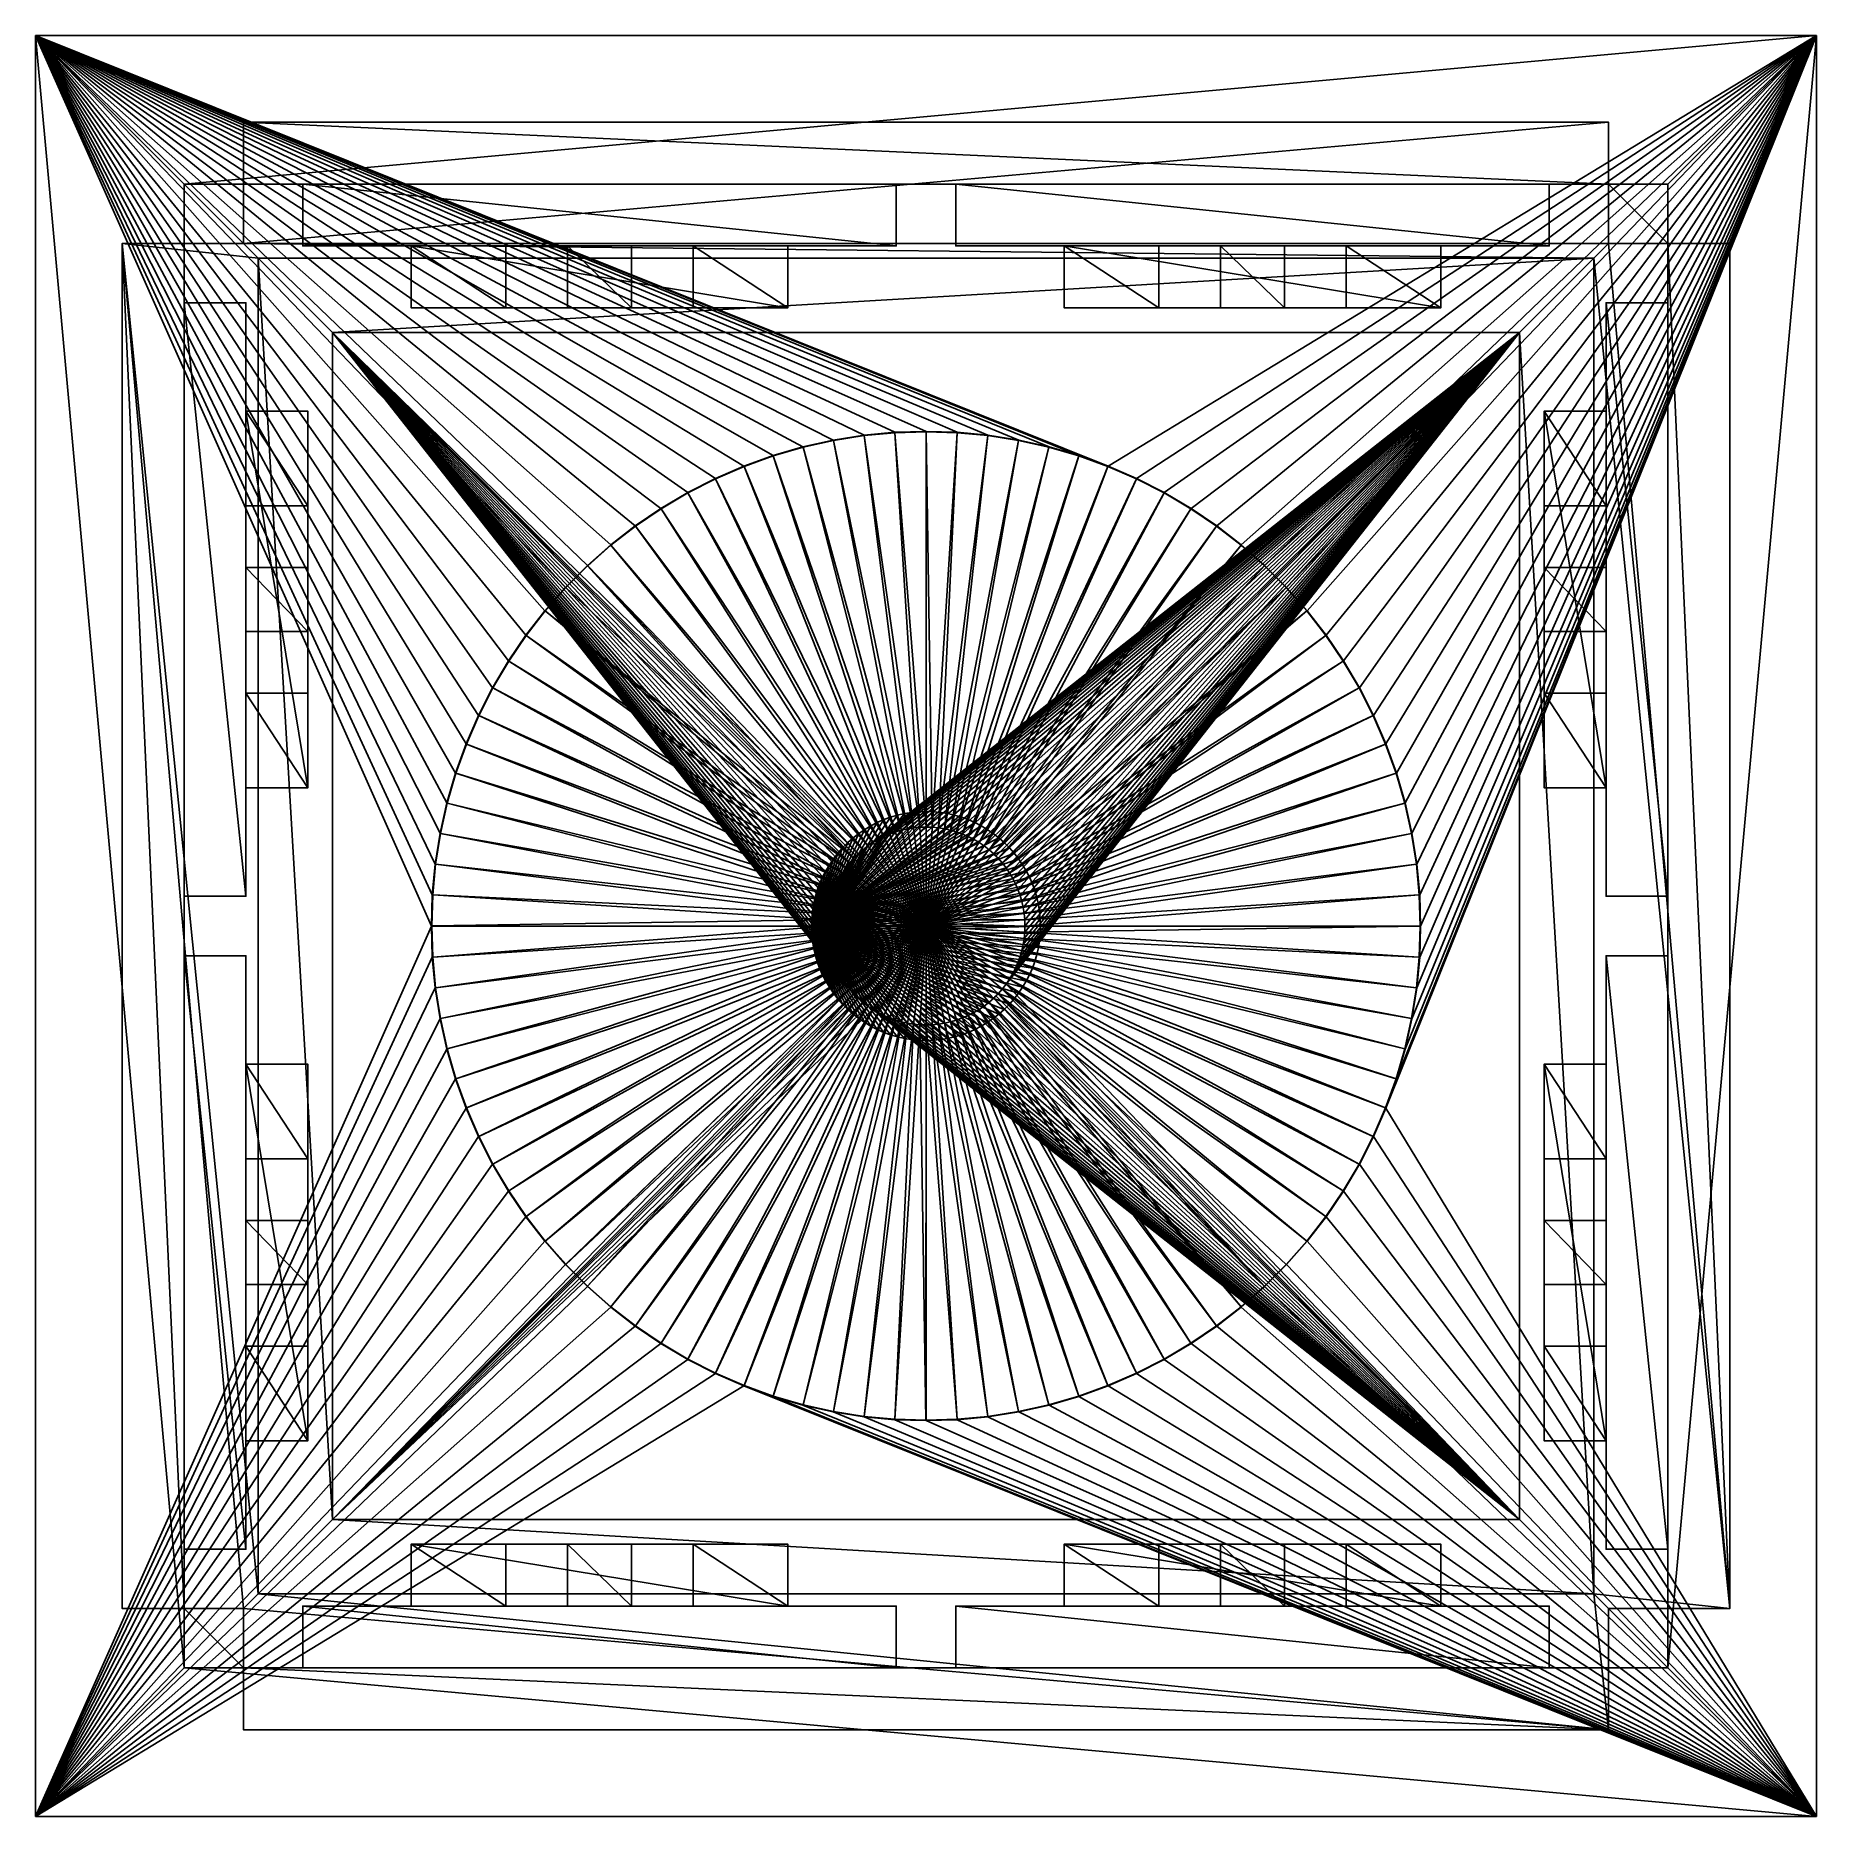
# Model space of a CAD drawing. Header units: metres. Extents: x -2.4 to 26.4, y -2.4 to 26.4.
import ezdxf

# ---------------------------------------------------------------- set-up
doc = ezdxf.new("R2010")
doc.units = ezdxf.units.M

msp = doc.modelspace()

# ---------------------------------------------------------------- linework, layer by layer
for points in [[(-2.4, -2.4), (-2.4, -2.4, 2.4), (-2.4, 26.4)], [(-2.4, 26.4), (-2.4, -2.4, 2.4), (-2.4, 26.4, 2.4)], [(14.945, 19.4382), (-2.4, 26.4), (26.4, 26.4)], [(-2.4, -2.4), (-2.4, 26.4), (4, 12)], [(5.52786, 16.702299), (-2.4, 26.4), (5.83589, 17.0994)], [(5.83589, 17.0994), (-2.4, 26.4), (6.16825, 17.4764)], [(6.16825, 17.4764), (-2.4, 26.4), (6.52362, 17.831699)], [(14.4721, 19.6085), (-2.4, 26.4), (14.945, 19.4382)], [(8.59377, 19.2386), (-2.4, 26.4), (9.055, 19.4382)], [(9.055, 19.4382), (-2.4, 26.4), (9.52786, 19.6085)], [(9.52786, 19.6085), (-2.4, 26.4), (10.0105, 19.748699)], [(10.0105, 19.748699), (-2.4, 26.4), (10.5009, 19.858299)], [(10.5009, 19.858299), (-2.4, 26.4), (10.9973, 19.936899)], [(10.9973, 19.936899), (-2.4, 26.4), (11.4977, 19.9842)], [(11.4977, 19.9842), (-2.4, 26.4), (12, 20)], [(12, 20), (-2.4, 26.4), (12.5023, 19.9842)], [(12.5023, 19.9842), (-2.4, 26.4), (13.0027, 19.936899)], [(13.0027, 19.936899), (-2.4, 26.4), (13.4991, 19.858299)], [(13.4991, 19.858299), (-2.4, 26.4), (13.9895, 19.748699)], [(13.9895, 19.748699), (-2.4, 26.4), (14.4721, 19.6085)], [(8.14597, 19.0105), (-2.4, 26.4), (8.59377, 19.2386)], [(7.71339, 18.754601), (-2.4, 26.4), (8.14597, 19.0105)], [(7.29772, 18.472099), (-2.4, 26.4), (7.71339, 18.754601)], [(6.90061, 18.164101), (-2.4, 26.4), (7.29772, 18.472099)], [(6.52362, 17.831699), (-2.4, 26.4), (6.90061, 18.164101)], [(5.24538, 16.2866), (-2.4, 26.4), (5.52786, 16.702299)], [(4.98955, 15.854), (-2.4, 26.4), (5.24538, 16.2866)], [(4.76138, 15.4062), (-2.4, 26.4), (4.98955, 15.854)], [(4.56179, 14.945), (-2.4, 26.4), (4.76138, 15.4062)], [(4.39155, 14.4721), (-2.4, 26.4), (4.56179, 14.945)], [(4.25134, 13.9895), (-2.4, 26.4), (4.39155, 14.4721)], [(4.1417, 13.4991), (-2.4, 26.4), (4.25134, 13.9895)], [(4.06308, 13.0027), (-2.4, 26.4), (4.1417, 13.4991)], [(4.01579, 12.5023), (-2.4, 26.4), (4.06308, 13.0027)], [(4, 12), (-2.4, 26.4), (4.01579, 12.5023)], [(-2.4, 26.4), (-2.4, 26.4, 2.4), (26.4, 26.4)], [(26.4, 26.4), (-2.4, 26.4, 2.4), (26.4, 26.4, 2.4)], [(-2.4, 26.4, 2.4), (-2.4, -2.4, 2.4), (0, 0, 3.6)], [(0, 24, 3.6), (-2.4, 26.4, 2.4), (0, 0, 3.6)], [(26.4, 26.4, 2.4), (-2.4, 26.4, 2.4), (0, 24, 3.6)], [(0, 24, 3.6), (24, 24, 3.6), (26.4, 26.4, 2.4)], [(15.4062, 19.2386), (14.945, 19.4382), (26.4, 26.4)], [(15.854, 19.0105), (15.4062, 19.2386), (26.4, 26.4)], [(16.2866, 18.754601), (15.854, 19.0105), (26.4, 26.4)], [(16.702299, 18.472099), (16.2866, 18.754601), (26.4, 26.4)], [(17.0994, 18.164101), (16.702299, 18.472099), (26.4, 26.4)], [(17.4764, 17.831699), (17.0994, 18.164101), (26.4, 26.4)], [(17.831699, 17.4764), (17.4764, 17.831699), (26.4, 26.4)], [(18.164101, 17.0994), (17.831699, 17.4764), (26.4, 26.4)], [(18.472099, 16.702299), (18.164101, 17.0994), (26.4, 26.4)], [(18.754601, 16.2866), (18.472099, 16.702299), (26.4, 26.4)], [(19.0105, 15.854), (18.754601, 16.2866), (26.4, 26.4)], [(19.2386, 15.4062), (19.0105, 15.854), (26.4, 26.4)], [(19.4382, 14.945), (19.2386, 15.4062), (26.4, 26.4)], [(19.6085, 9.52786), (26.4, 26.4), (19.4382, 9.055)], [(26.4, -2.4), (19.4382, 9.055), (26.4, 26.4)], [(19.6085, 14.4721), (19.4382, 14.945), (26.4, 26.4)], [(19.748699, 10.0105), (26.4, 26.4), (19.6085, 9.52786)], [(19.748699, 13.9895), (19.6085, 14.4721), (26.4, 26.4)], [(19.858299, 10.5009), (26.4, 26.4), (19.748699, 10.0105)], [(19.858299, 13.4991), (19.748699, 13.9895), (26.4, 26.4)], [(19.936899, 10.9973), (26.4, 26.4), (19.858299, 10.5009)], [(19.936899, 13.0027), (19.858299, 13.4991), (26.4, 26.4)], [(19.9842, 11.4977), (26.4, 26.4), (19.936899, 10.9973)], [(19.9842, 12.5023), (19.936899, 13.0027), (26.4, 26.4)], [(20, 12), (26.4, 26.4), (19.9842, 11.4977)], [(20, 12), (19.9842, 12.5023), (26.4, 26.4)], [(26.4, 26.4, 2.4), (24, 0, 3.6), (26.4, -2.4, 2.4)], [(24, 24, 3.6), (24, 0, 3.6), (26.4, 26.4, 2.4)], [(26.4, -2.4, 2.4), (26.4, -2.4), (26.4, 26.4)], [(26.4, 26.4, 2.4), (26.4, -2.4, 2.4), (26.4, 26.4)], [(0.96, 24, 36.742901), (0.96, 25, 36.742901), (23.040001, 24, 36.742901)], [(23.040001, 24, 36.742901), (0.96, 25, 36.742901), (23.040001, 25, 36.742901)], [(0.96, 24, 40), (0.96, 23.040001, 40), (0.96, 25, 40)], [(0.96, 24, 40), (0.96, 25, 40), (0.96, 25, 36.742901)], [(0.96, 24, 40), (0.96, 25, 36.742901), (0.96, 24, 36.742901)], [(23.040001, 23.040001, 40), (23.040001, 25, 40), (0.96, 23.040001, 40)], [(0.96, 25, 40), (0.96, 23.040001, 40), (23.040001, 25, 40)], [(0.96, 25, 36.742901), (0.96, 25, 40), (23.040001, 25, 36.742901)], [(23.040001, 25, 36.742901), (0.96, 25, 40), (23.040001, 25, 40)], [(23.040001, 25, 40), (23.040001, 23.040001, 40), (23.040001, 24, 40)], [(23.040001, 24, 36.742901), (23.040001, 25, 36.742901), (23.040001, 24, 40)], [(23.040001, 25, 36.742901), (23.040001, 25, 40), (23.040001, 24, 40)], [(0, 24, 3.6), (0, 23.040001, 36.742901), (0, 23.040001, 40)], [(0, 24, 3.6), (0, 23.040001, 40), (0, 24, 40)], [(0, 0, 3.6), (0, 1.92, 3.6), (0, 24, 3.6)], [(0, 1.92, 3.6), (0, 11.52, 3.6), (0, 24, 3.6)], [(0, 22.08, 36.742901), (0, 24, 3.6), (0, 22.08, 3.6)], [(0, 11.52, 3.6), (0, 12.48, 3.6), (0, 24, 3.6)], [(0, 12.48, 3.6), (0, 22.08, 3.6), (0, 24, 3.6)], [(0, 24, 3.6), (0, 22.08, 36.742901), (0, 23.040001, 36.742901)], [(0, 24, 3.6), (0, 24, 40), (0.96, 24, 36.742901)], [(0, 24, 3.6), (0.96, 24, 36.742901), (1.92, 24, 3.6)], [(0, 24, 3.6), (1.92, 24, 3.6), (24, 24, 3.6)], [(0.96, 24, 36.742901), (0, 24, 40), (0.96, 24, 40)], [(0, 24, 40), (0, 23.040001, 40), (0.96, 23.040001, 40)], [(0.96, 24, 40), (0, 24, 40), (0.96, 23.040001, 40)], [(23.040001, 24, 36.742901), (1.92, 24, 36.742901), (0.96, 24, 36.742901)], [(1.92, 24, 3.6), (0.96, 24, 36.742901), (1.92, 24, 36.742901)], [(23.040001, 24, 36.742901), (11.52, 24, 36.742901), (1.92, 24, 36.742901)], [(1.92, 24, 3.6), (11.52, 24, 3.6), (24, 24, 3.6)], [(1.92, 24, 3.6), (1.92, 24, 36.742901), (1.92, 23, 36.742901)], [(1.92, 23, 3.6), (1.92, 24, 3.6), (1.92, 23, 36.742901)], [(11.52, 24, 36.742901), (11.52, 23, 36.742901), (1.92, 24, 36.742901)], [(1.92, 24, 36.742901), (11.52, 23, 36.742901), (1.92, 23, 36.742901)], [(11.52, 23, 3.6), (11.52, 24, 3.6), (1.92, 24, 3.6)], [(1.92, 23, 3.6), (11.52, 23, 3.6), (1.92, 24, 3.6)], [(12.48, 24, 3.6), (11.52, 24, 36.742901), (12.48, 24, 36.742901)], [(12.48, 24, 36.742901), (11.52, 24, 36.742901), (23.040001, 24, 36.742901)], [(11.52, 24, 3.6), (12.48, 24, 3.6), (24, 24, 3.6)], [(11.52, 24, 36.742901), (12.48, 24, 3.6), (11.52, 24, 3.6)], [(11.52, 24, 36.742901), (11.52, 24, 3.6), (11.52, 23, 36.742901)], [(11.52, 23, 36.742901), (11.52, 24, 3.6), (11.52, 23, 3.6)], [(22.08, 24, 36.742901), (12.48, 24, 36.742901), (23.040001, 24, 36.742901)], [(12.48, 24, 3.6), (22.08, 24, 3.6), (24, 24, 3.6)], [(12.48, 24, 3.6), (12.48, 24, 36.742901), (12.48, 23, 36.742901)], [(12.48, 23, 3.6), (12.48, 24, 3.6), (12.48, 23, 36.742901)], [(22.08, 24, 36.742901), (22.08, 23, 36.742901), (12.48, 24, 36.742901)], [(12.48, 24, 36.742901), (22.08, 23, 36.742901), (12.48, 23, 36.742901)], [(22.08, 23, 3.6), (22.08, 24, 3.6), (12.48, 24, 3.6)], [(12.48, 23, 3.6), (22.08, 23, 3.6), (12.48, 24, 3.6)], [(22.08, 24, 36.742901), (24, 24, 3.6), (22.08, 24, 3.6)], [(24, 24, 3.6), (22.08, 24, 36.742901), (23.040001, 24, 36.742901)], [(22.08, 24, 36.742901), (22.08, 24, 3.6), (22.08, 23, 36.742901)], [(22.08, 23, 36.742901), (22.08, 24, 3.6), (22.08, 23, 3.6)], [(24, 24, 3.6), (23.040001, 24, 36.742901), (23.040001, 24, 40)], [(24, 24, 3.6), (23.040001, 24, 40), (24, 24, 40)], [(23.040001, 24, 40), (23.040001, 23.040001, 40), (24, 23.040001, 40)], [(24, 24, 40), (23.040001, 24, 40), (24, 23.040001, 40)], [(24, 1.92, 3.6), (24, 0, 3.6), (24, 24, 3.6)], [(24, 24, 40), (24, 23.040001, 40), (24, 24, 3.6)], [(24, 23.040001, 40), (24, 23.040001, 36.742901), (24, 24, 3.6)], [(24, 11.52, 3.6), (24, 1.92, 3.6), (24, 24, 3.6)], [(24, 12.48, 3.6), (24, 11.52, 3.6), (24, 24, 3.6)], [(24, 22.08, 3.6), (24, 12.48, 3.6), (24, 24, 3.6)], [(24, 23.040001, 36.742901), (24, 22.08, 36.742901), (24, 24, 3.6)], [(24, 22.08, 36.742901), (24, 22.08, 3.6), (24, 24, 3.6)], [(-1, 23.040001, 36.742901), (-1, 23.040001, 40), (0, 23.040001, 36.742901)], [(0, 23.040001, 40), (-1, 23.040001, 40), (0.96, 23.040001, 40)], [(0, 23.040001, 36.742901), (-1, 23.040001, 40), (0, 23.040001, 40)], [(-1, 0.96, 36.742901), (-1, 23.040001, 36.742901), (0, 0.96, 36.742901)], [(0, 0.96, 36.742901), (-1, 23.040001, 36.742901), (0, 23.040001, 36.742901)], [(-1, 23.040001, 40), (-1, 0.96, 40), (0.96, 0.96, 40)], [(1.2, 1.2, 40), (-1, 23.040001, 40), (0.96, 0.96, 40)], [(1.2, 22.799999, 40), (0.96, 23.040001, 40), (-1, 23.040001, 40)], [(1.2, 1.2, 40), (1.2, 22.799999, 40), (-1, 23.040001, 40)], [(-1, 0.96, 36.742901), (-1, 0.96, 40), (-1, 23.040001, 36.742901)], [(-1, 23.040001, 36.742901), (-1, 0.96, 40), (-1, 23.040001, 40)], [(0, 23.040001, 36.742901), (0, 11.52, 36.742901), (0, 1.92, 36.742901)], [(0, 23.040001, 36.742901), (0, 1.92, 36.742901), (0, 0.96, 36.742901)], [(0, 12.48, 36.742901), (0, 11.52, 36.742901), (0, 23.040001, 36.742901)], [(0, 22.08, 36.742901), (0, 12.48, 36.742901), (0, 23.040001, 36.742901)], [(1.2, 22.799999, 40), (22.799999, 22.799999, 40), (0.96, 23.040001, 40)], [(22.799999, 22.799999, 40), (23.040001, 23.040001, 40), (0.96, 23.040001, 40)], [(25, 0.96, 40), (23.040001, 23.040001, 40), (22.799999, 22.799999, 40)], [(24, 23.040001, 40), (23.040001, 23.040001, 40), (25, 23.040001, 40)], [(25, 0.96, 40), (25, 23.040001, 40), (23.040001, 23.040001, 40)], [(24, 23.040001, 36.742901), (24, 11.52, 36.742901), (24, 12.48, 36.742901)], [(24, 23.040001, 36.742901), (24, 12.48, 36.742901), (24, 22.08, 36.742901)], [(24, 23.040001, 36.742901), (24, 1.92, 36.742901), (24, 11.52, 36.742901)], [(24, 23.040001, 36.742901), (24, 0.96, 36.742901), (24, 1.92, 36.742901)], [(24, 0.96, 36.742901), (24, 23.040001, 36.742901), (25, 0.96, 36.742901)], [(25, 0.96, 36.742901), (24, 23.040001, 36.742901), (25, 23.040001, 36.742901)], [(24, 23.040001, 40), (25, 23.040001, 40), (25, 23.040001, 36.742901)], [(24, 23.040001, 40), (25, 23.040001, 36.742901), (24, 23.040001, 36.742901)], [(25, 0.96, 40), (25, 0.96, 36.742901), (25, 23.040001, 36.742901)], [(25, 23.040001, 40), (25, 0.96, 40), (25, 23.040001, 36.742901)], [(1.2, 1.2, 40), (1.2, 1.2, 41.599998), (1.2, 22.799999, 40)], [(1.2, 22.799999, 40), (1.2, 1.2, 41.599998), (1.2, 22.799999, 41.599998)], [(1.2, 22.799999, 40), (1.2, 22.799999, 41.599998), (22.799999, 22.799999, 40)], [(22.799999, 22.799999, 40), (1.2, 22.799999, 41.599998), (22.799999, 22.799999, 41.599998)], [(1.2, 22.799999, 41.599998), (1.2, 1.2, 41.599998), (2.4, 2.4, 41.599998)], [(22.799999, 22.799999, 41.599998), (1.2, 22.799999, 41.599998), (2.4, 21.6, 41.599998)], [(2.4, 2.4, 41.599998), (2.4, 21.6, 41.599998), (1.2, 22.799999, 41.599998)], [(3.67238, 23, 5.35238), (11.52, 23, 3.6), (1.92, 23, 3.6)], [(1.92, 23, 36.742901), (3.67238, 23, 5.35238), (1.92, 23, 3.6)], [(3.67238, 23, 32.442902), (1.92, 23, 36.742901), (3.67238, 23, 34.990501)], [(1.92, 23, 36.742901), (3.67238, 23, 11.4476), (3.67238, 23, 5.35238)], [(3.67238, 23, 28.895201), (1.92, 23, 36.742901), (3.67238, 23, 31.4429)], [(1.92, 23, 36.742901), (3.67238, 23, 13.2), (3.67238, 23, 11.4476)], [(1.92, 23, 36.742901), (3.67238, 23, 19.2952), (3.67238, 23, 13.2)], [(1.92, 23, 36.742901), (3.67238, 23, 21.0476), (3.67238, 23, 19.2952)], [(1.92, 23, 36.742901), (3.67238, 23, 27.1429), (3.67238, 23, 21.0476)], [(1.92, 23, 36.742901), (3.67238, 23, 28.895201), (3.67238, 23, 27.1429)], [(3.67238, 23, 31.4429), (1.92, 23, 36.742901), (3.67238, 23, 32.442902)], [(11.52, 23, 36.742901), (5.20413, 23, 34.990501), (1.92, 23, 36.742901)], [(5.20413, 23, 34.990501), (3.67238, 23, 34.990501), (1.92, 23, 36.742901)], [(22.799999, 22.799999, 41.599998), (2.4, 21.6, 41.599998), (21.6, 21.6, 41.599998)], [(9.76762, 23, 5.35238), (11.52, 23, 3.6), (3.67238, 23, 5.35238)], [(3.67238, 23, 27.1429), (3.67238, 23, 28.895201), (5.20413, 23, 28.895201)], [(9.76762, 23, 13.2), (9.76762, 23, 11.4476), (3.67238, 23, 13.2)], [(3.67238, 23, 31.4429), (3.67238, 23, 32.442902), (5.20413, 23, 31.4429)], [(9.76762, 23, 21.0476), (3.67238, 23, 19.2952), (3.67238, 23, 21.0476)], [(9.76762, 23, 21.0476), (9.76762, 23, 19.2952), (3.67238, 23, 19.2952)], [(3.67238, 23, 27.1429), (5.20413, 23, 28.895201), (6.20413, 23, 28.895201)], [(3.67238, 23, 27.1429), (7.23587, 23, 28.895201), (9.76762, 23, 27.1429)], [(5.20413, 23, 32.442902), (5.20413, 23, 31.4429), (3.67238, 23, 32.442902)], [(3.67238, 23, 27.1429), (6.20413, 23, 28.895201), (7.23587, 23, 28.895201)], [(3.67238, 23, 11.4476), (3.67238, 23, 13.2), (9.76762, 23, 11.4476)], [(9.76762, 22, 5.35238), (9.76762, 23, 5.35238), (3.67238, 23, 5.35238)], [(3.67238, 22, 5.35238), (9.76762, 22, 5.35238), (3.67238, 23, 5.35238)], [(3.67238, 23, 5.35238), (3.67238, 23, 11.4476), (3.67238, 22, 11.4476)], [(3.67238, 22, 5.35238), (3.67238, 23, 5.35238), (3.67238, 22, 11.4476)], [(9.76762, 23, 11.4476), (9.76762, 22, 11.4476), (3.67238, 23, 11.4476)], [(3.67238, 23, 11.4476), (9.76762, 22, 11.4476), (3.67238, 22, 11.4476)], [(9.76762, 22, 13.2), (9.76762, 23, 13.2), (3.67238, 23, 13.2)], [(3.67238, 22, 13.2), (9.76762, 22, 13.2), (3.67238, 23, 13.2)], [(3.67238, 23, 13.2), (3.67238, 23, 19.2952), (3.67238, 22, 19.2952)], [(3.67238, 22, 13.2), (3.67238, 23, 13.2), (3.67238, 22, 19.2952)], [(9.76762, 23, 19.2952), (9.76762, 22, 19.2952), (3.67238, 23, 19.2952)], [(3.67238, 23, 19.2952), (9.76762, 22, 19.2952), (3.67238, 22, 19.2952)], [(9.76762, 22, 21.0476), (9.76762, 23, 21.0476), (3.67238, 23, 21.0476)], [(3.67238, 22, 21.0476), (9.76762, 22, 21.0476), (3.67238, 23, 21.0476)], [(3.67238, 23, 21.0476), (3.67238, 23, 27.1429), (3.67238, 22, 27.1429)], [(3.67238, 22, 21.0476), (3.67238, 23, 21.0476), (3.67238, 22, 27.1429)], [(9.76762, 23, 27.1429), (9.76762, 22, 27.1429), (3.67238, 23, 27.1429)], [(3.67238, 23, 27.1429), (9.76762, 22, 27.1429), (3.67238, 22, 27.1429)], [(5.20413, 22, 28.895201), (5.20413, 23, 28.895201), (3.67238, 23, 28.895201)], [(3.67238, 22, 28.895201), (5.20413, 22, 28.895201), (3.67238, 23, 28.895201)], [(3.67238, 23, 28.895201), (3.67238, 23, 31.4429), (3.67238, 22, 31.4429)], [(3.67238, 22, 28.895201), (3.67238, 23, 28.895201), (3.67238, 22, 31.4429)], [(3.67238, 22, 31.4429), (3.67238, 23, 31.4429), (5.20413, 22, 31.4429)], [(5.20413, 22, 31.4429), (3.67238, 23, 31.4429), (5.20413, 23, 31.4429)], [(3.67238, 23, 32.442902), (3.67238, 22, 32.442902), (5.20413, 22, 32.442902)], [(5.20413, 23, 32.442902), (3.67238, 23, 32.442902), (5.20413, 22, 32.442902)], [(3.67238, 23, 32.442902), (3.67238, 23, 34.990501), (3.67238, 22, 34.990501)], [(3.67238, 22, 32.442902), (3.67238, 23, 32.442902), (3.67238, 22, 34.990501)], [(5.20413, 23, 34.990501), (5.20413, 22, 34.990501), (3.67238, 23, 34.990501)], [(3.67238, 23, 34.990501), (5.20413, 22, 34.990501), (3.67238, 22, 34.990501)], [(5.20413, 23, 34.990501), (6.20413, 23, 32.442902), (6.20413, 23, 31.4429)], [(6.20413, 23, 28.895201), (5.20413, 23, 31.4429), (5.20413, 23, 32.442902)], [(5.20413, 23, 34.990501), (6.20413, 23, 31.4429), (5.20413, 23, 32.442902)], [(6.20413, 23, 28.895201), (5.20413, 23, 32.442902), (6.20413, 23, 31.4429)], [(11.52, 23, 36.742901), (6.20413, 23, 34.990501), (5.20413, 23, 34.990501)], [(6.20413, 23, 32.442902), (5.20413, 23, 34.990501), (6.20413, 23, 34.990501)], [(5.20413, 23, 31.4429), (6.20413, 23, 28.895201), (5.20413, 23, 28.895201)], [(5.20413, 22, 28.895201), (5.20413, 22, 31.4429), (5.20413, 23, 28.895201)], [(5.20413, 23, 28.895201), (5.20413, 22, 31.4429), (5.20413, 23, 31.4429)], [(5.20413, 22, 32.442902), (5.20413, 22, 34.990501), (5.20413, 23, 32.442902)], [(5.20413, 23, 32.442902), (5.20413, 22, 34.990501), (5.20413, 23, 34.990501)], [(7.23587, 23, 32.442902), (7.23587, 23, 31.4429), (6.20413, 23, 32.442902)], [(6.20413, 23, 31.4429), (6.20413, 23, 32.442902), (7.23587, 23, 31.4429)], [(7.23587, 23, 34.990501), (6.20413, 23, 34.990501), (11.52, 23, 36.742901)], [(7.23587, 22, 28.895201), (7.23587, 23, 28.895201), (6.20413, 23, 28.895201)], [(6.20413, 22, 28.895201), (7.23587, 22, 28.895201), (6.20413, 23, 28.895201)], [(6.20413, 22, 31.4429), (6.20413, 22, 28.895201), (6.20413, 23, 28.895201)], [(6.20413, 23, 31.4429), (6.20413, 22, 31.4429), (6.20413, 23, 28.895201)], [(6.20413, 22, 31.4429), (6.20413, 23, 31.4429), (7.23587, 22, 31.4429)], [(7.23587, 22, 31.4429), (6.20413, 23, 31.4429), (7.23587, 23, 31.4429)], [(6.20413, 23, 32.442902), (6.20413, 22, 32.442902), (7.23587, 22, 32.442902)], [(7.23587, 23, 32.442902), (6.20413, 23, 32.442902), (7.23587, 22, 32.442902)], [(6.20413, 22, 34.990501), (6.20413, 22, 32.442902), (6.20413, 23, 32.442902)], [(6.20413, 23, 34.990501), (6.20413, 22, 34.990501), (6.20413, 23, 32.442902)], [(7.23587, 23, 34.990501), (7.23587, 22, 34.990501), (6.20413, 23, 34.990501)], [(6.20413, 23, 34.990501), (7.23587, 22, 34.990501), (6.20413, 22, 34.990501)], [(8.23587, 23, 28.895201), (7.23587, 23, 32.442902), (8.23587, 23, 31.4429)], [(8.23587, 23, 28.895201), (9.76762, 23, 27.1429), (7.23587, 23, 28.895201)], [(8.23587, 23, 32.442902), (7.23587, 23, 32.442902), (8.23587, 23, 34.990501)], [(8.23587, 23, 28.895201), (7.23587, 23, 31.4429), (7.23587, 23, 32.442902)], [(7.23587, 23, 31.4429), (8.23587, 23, 28.895201), (7.23587, 23, 28.895201)], [(8.23587, 23, 32.442902), (9.76762, 23, 31.4429), (7.23587, 23, 32.442902)], [(9.76762, 23, 31.4429), (8.23587, 23, 31.4429), (7.23587, 23, 32.442902)], [(8.23587, 23, 34.990501), (7.23587, 23, 32.442902), (7.23587, 23, 34.990501)], [(11.52, 23, 36.742901), (8.23587, 23, 34.990501), (7.23587, 23, 34.990501)], [(7.23587, 22, 28.895201), (7.23587, 22, 31.4429), (7.23587, 23, 28.895201)], [(7.23587, 23, 28.895201), (7.23587, 22, 31.4429), (7.23587, 23, 31.4429)], [(7.23587, 22, 32.442902), (7.23587, 22, 34.990501), (7.23587, 23, 32.442902)], [(7.23587, 23, 32.442902), (7.23587, 22, 34.990501), (7.23587, 23, 34.990501)], [(9.76762, 23, 32.442902), (9.76762, 23, 31.4429), (8.23587, 23, 32.442902)], [(11.52, 23, 36.742901), (9.76762, 23, 34.990501), (8.23587, 23, 34.990501)], [(9.76762, 23, 28.895201), (9.76762, 23, 27.1429), (8.23587, 23, 28.895201)], [(9.76762, 22, 28.895201), (9.76762, 23, 28.895201), (8.23587, 23, 28.895201)], [(8.23587, 22, 28.895201), (9.76762, 22, 28.895201), (8.23587, 23, 28.895201)], [(8.23587, 22, 31.4429), (8.23587, 22, 28.895201), (8.23587, 23, 28.895201)], [(8.23587, 23, 31.4429), (8.23587, 22, 31.4429), (8.23587, 23, 28.895201)], [(8.23587, 22, 31.4429), (8.23587, 23, 31.4429), (9.76762, 22, 31.4429)], [(9.76762, 22, 31.4429), (8.23587, 23, 31.4429), (9.76762, 23, 31.4429)], [(8.23587, 23, 32.442902), (8.23587, 22, 32.442902), (9.76762, 22, 32.442902)], [(9.76762, 23, 32.442902), (8.23587, 23, 32.442902), (9.76762, 22, 32.442902)], [(8.23587, 22, 34.990501), (8.23587, 22, 32.442902), (8.23587, 23, 32.442902)], [(8.23587, 23, 34.990501), (8.23587, 22, 34.990501), (8.23587, 23, 32.442902)], [(9.76762, 23, 34.990501), (9.76762, 22, 34.990501), (8.23587, 23, 34.990501)], [(8.23587, 23, 34.990501), (9.76762, 22, 34.990501), (8.23587, 22, 34.990501)], [(11.52, 23, 36.742901), (11.52, 23, 3.6), (9.76762, 23, 11.4476)], [(11.52, 23, 36.742901), (9.76762, 23, 11.4476), (9.76762, 23, 13.2)], [(11.52, 23, 36.742901), (9.76762, 23, 13.2), (9.76762, 23, 19.2952)], [(11.52, 23, 36.742901), (9.76762, 23, 19.2952), (9.76762, 23, 21.0476)], [(11.52, 23, 36.742901), (9.76762, 23, 21.0476), (9.76762, 23, 27.1429)], [(11.52, 23, 36.742901), (9.76762, 23, 27.1429), (9.76762, 23, 28.895201)], [(11.52, 23, 36.742901), (9.76762, 23, 28.895201), (9.76762, 23, 31.4429)], [(9.76762, 23, 34.990501), (11.52, 23, 36.742901), (9.76762, 23, 32.442902)], [(11.52, 23, 36.742901), (9.76762, 23, 31.4429), (9.76762, 23, 32.442902)], [(9.76762, 23, 11.4476), (11.52, 23, 3.6), (9.76762, 23, 5.35238)], [(9.76762, 23, 11.4476), (9.76762, 23, 5.35238), (9.76762, 22, 11.4476)], [(9.76762, 22, 11.4476), (9.76762, 23, 5.35238), (9.76762, 22, 5.35238)], [(9.76762, 23, 19.2952), (9.76762, 23, 13.2), (9.76762, 22, 19.2952)], [(9.76762, 22, 19.2952), (9.76762, 23, 13.2), (9.76762, 22, 13.2)], [(9.76762, 23, 27.1429), (9.76762, 23, 21.0476), (9.76762, 22, 27.1429)], [(9.76762, 22, 27.1429), (9.76762, 23, 21.0476), (9.76762, 22, 21.0476)], [(9.76762, 23, 31.4429), (9.76762, 23, 28.895201), (9.76762, 22, 31.4429)], [(9.76762, 22, 31.4429), (9.76762, 23, 28.895201), (9.76762, 22, 28.895201)], [(9.76762, 23, 34.990501), (9.76762, 23, 32.442902), (9.76762, 22, 34.990501)], [(9.76762, 22, 34.990501), (9.76762, 23, 32.442902), (9.76762, 22, 32.442902)], [(14.2324, 23, 5.35238), (22.08, 23, 3.6), (12.48, 23, 3.6)], [(12.48, 23, 36.742901), (14.2324, 23, 5.35238), (12.48, 23, 3.6)], [(14.2324, 23, 32.442902), (12.48, 23, 36.742901), (14.2324, 23, 34.990501)], [(12.48, 23, 36.742901), (14.2324, 23, 11.4476), (14.2324, 23, 5.35238)], [(14.2324, 23, 28.895201), (12.48, 23, 36.742901), (14.2324, 23, 31.4429)], [(12.48, 23, 36.742901), (14.2324, 23, 13.2), (14.2324, 23, 11.4476)], [(12.48, 23, 36.742901), (14.2324, 23, 19.2952), (14.2324, 23, 13.2)], [(12.48, 23, 36.742901), (14.2324, 23, 21.0476), (14.2324, 23, 19.2952)], [(12.48, 23, 36.742901), (14.2324, 23, 27.1429), (14.2324, 23, 21.0476)], [(12.48, 23, 36.742901), (14.2324, 23, 28.895201), (14.2324, 23, 27.1429)], [(14.2324, 23, 31.4429), (12.48, 23, 36.742901), (14.2324, 23, 32.442902)], [(22.08, 23, 36.742901), (15.7641, 23, 34.990501), (12.48, 23, 36.742901)], [(15.7641, 23, 34.990501), (14.2324, 23, 34.990501), (12.48, 23, 36.742901)], [(20.3276, 23, 5.35238), (22.08, 23, 3.6), (14.2324, 23, 5.35238)], [(14.2324, 23, 27.1429), (14.2324, 23, 28.895201), (15.7641, 23, 28.895201)], [(20.3276, 23, 13.2), (20.3276, 23, 11.4476), (14.2324, 23, 13.2)], [(14.2324, 23, 31.4429), (14.2324, 23, 32.442902), (15.7641, 23, 31.4429)], [(20.3276, 23, 21.0476), (14.2324, 23, 19.2952), (14.2324, 23, 21.0476)], [(20.3276, 23, 21.0476), (20.3276, 23, 19.2952), (14.2324, 23, 19.2952)], [(14.2324, 23, 27.1429), (15.7641, 23, 28.895201), (16.764099, 23, 28.895201)], [(14.2324, 23, 27.1429), (17.7959, 23, 28.895201), (20.3276, 23, 27.1429)], [(15.7641, 23, 32.442902), (15.7641, 23, 31.4429), (14.2324, 23, 32.442902)], [(14.2324, 23, 27.1429), (16.764099, 23, 28.895201), (17.7959, 23, 28.895201)], [(14.2324, 23, 11.4476), (14.2324, 23, 13.2), (20.3276, 23, 11.4476)], [(14.2324, 23, 5.35238), (14.2324, 23, 11.4476), (14.2324, 22, 11.4476)], [(14.2324, 22, 5.35238), (14.2324, 23, 5.35238), (14.2324, 22, 11.4476)], [(20.3276, 22, 5.35238), (20.3276, 23, 5.35238), (14.2324, 23, 5.35238)], [(14.2324, 22, 5.35238), (20.3276, 22, 5.35238), (14.2324, 23, 5.35238)], [(20.3276, 23, 11.4476), (20.3276, 22, 11.4476), (14.2324, 23, 11.4476)], [(14.2324, 23, 11.4476), (20.3276, 22, 11.4476), (14.2324, 22, 11.4476)], [(14.2324, 23, 13.2), (14.2324, 23, 19.2952), (14.2324, 22, 19.2952)], [(14.2324, 22, 13.2), (14.2324, 23, 13.2), (14.2324, 22, 19.2952)], [(20.3276, 22, 13.2), (20.3276, 23, 13.2), (14.2324, 23, 13.2)], [(14.2324, 22, 13.2), (20.3276, 22, 13.2), (14.2324, 23, 13.2)], [(20.3276, 23, 19.2952), (20.3276, 22, 19.2952), (14.2324, 23, 19.2952)], [(14.2324, 23, 19.2952), (20.3276, 22, 19.2952), (14.2324, 22, 19.2952)], [(14.2324, 23, 21.0476), (14.2324, 23, 27.1429), (14.2324, 22, 27.1429)], [(14.2324, 22, 21.0476), (14.2324, 23, 21.0476), (14.2324, 22, 27.1429)], [(20.3276, 22, 21.0476), (20.3276, 23, 21.0476), (14.2324, 23, 21.0476)], [(14.2324, 22, 21.0476), (20.3276, 22, 21.0476), (14.2324, 23, 21.0476)], [(20.3276, 23, 27.1429), (20.3276, 22, 27.1429), (14.2324, 23, 27.1429)], [(14.2324, 23, 27.1429), (20.3276, 22, 27.1429), (14.2324, 22, 27.1429)], [(15.7641, 22, 28.895201), (15.7641, 23, 28.895201), (14.2324, 23, 28.895201)], [(14.2324, 22, 28.895201), (15.7641, 22, 28.895201), (14.2324, 23, 28.895201)], [(14.2324, 23, 28.895201), (14.2324, 23, 31.4429), (14.2324, 22, 31.4429)], [(14.2324, 22, 28.895201), (14.2324, 23, 28.895201), (14.2324, 22, 31.4429)], [(14.2324, 22, 31.4429), (14.2324, 23, 31.4429), (15.7641, 22, 31.4429)], [(15.7641, 22, 31.4429), (14.2324, 23, 31.4429), (15.7641, 23, 31.4429)], [(14.2324, 23, 32.442902), (14.2324, 22, 32.442902), (15.7641, 22, 32.442902)], [(15.7641, 23, 32.442902), (14.2324, 23, 32.442902), (15.7641, 22, 32.442902)], [(14.2324, 23, 32.442902), (14.2324, 23, 34.990501), (14.2324, 22, 34.990501)], [(14.2324, 22, 32.442902), (14.2324, 23, 32.442902), (14.2324, 22, 34.990501)], [(15.7641, 23, 34.990501), (15.7641, 22, 34.990501), (14.2324, 23, 34.990501)], [(14.2324, 23, 34.990501), (15.7641, 22, 34.990501), (14.2324, 22, 34.990501)], [(15.7641, 23, 34.990501), (16.764099, 23, 32.442902), (16.764099, 23, 31.4429)], [(16.764099, 23, 28.895201), (15.7641, 23, 31.4429), (15.7641, 23, 32.442902)], [(15.7641, 23, 34.990501), (16.764099, 23, 31.4429), (15.7641, 23, 32.442902)], [(16.764099, 23, 28.895201), (15.7641, 23, 32.442902), (16.764099, 23, 31.4429)], [(22.08, 23, 36.742901), (16.764099, 23, 34.990501), (15.7641, 23, 34.990501)], [(16.764099, 23, 32.442902), (15.7641, 23, 34.990501), (16.764099, 23, 34.990501)], [(15.7641, 23, 31.4429), (16.764099, 23, 28.895201), (15.7641, 23, 28.895201)], [(15.7641, 22, 28.895201), (15.7641, 22, 31.4429), (15.7641, 23, 28.895201)], [(15.7641, 23, 28.895201), (15.7641, 22, 31.4429), (15.7641, 23, 31.4429)], [(15.7641, 22, 32.442902), (15.7641, 22, 34.990501), (15.7641, 23, 32.442902)], [(15.7641, 23, 32.442902), (15.7641, 22, 34.990501), (15.7641, 23, 34.990501)], [(17.7959, 23, 32.442902), (17.7959, 23, 31.4429), (16.764099, 23, 32.442902)], [(16.764099, 23, 31.4429), (16.764099, 23, 32.442902), (17.7959, 23, 31.4429)], [(17.7959, 23, 34.990501), (16.764099, 23, 34.990501), (22.08, 23, 36.742901)], [(17.7959, 22, 28.895201), (17.7959, 23, 28.895201), (16.764099, 23, 28.895201)], [(16.764099, 22, 28.895201), (17.7959, 22, 28.895201), (16.764099, 23, 28.895201)], [(16.764099, 22, 31.4429), (16.764099, 22, 28.895201), (16.764099, 23, 28.895201)], [(16.764099, 23, 31.4429), (16.764099, 22, 31.4429), (16.764099, 23, 28.895201)], [(16.764099, 22, 31.4429), (16.764099, 23, 31.4429), (17.7959, 22, 31.4429)], [(17.7959, 22, 31.4429), (16.764099, 23, 31.4429), (17.7959, 23, 31.4429)], [(16.764099, 23, 32.442902), (16.764099, 22, 32.442902), (17.7959, 22, 32.442902)], [(17.7959, 23, 32.442902), (16.764099, 23, 32.442902), (17.7959, 22, 32.442902)], [(16.764099, 22, 34.990501), (16.764099, 22, 32.442902), (16.764099, 23, 32.442902)], [(16.764099, 23, 34.990501), (16.764099, 22, 34.990501), (16.764099, 23, 32.442902)], [(17.7959, 23, 34.990501), (17.7959, 22, 34.990501), (16.764099, 23, 34.990501)], [(16.764099, 23, 34.990501), (17.7959, 22, 34.990501), (16.764099, 22, 34.990501)], [(18.7959, 23, 28.895201), (17.7959, 23, 32.442902), (18.7959, 23, 31.4429)], [(18.7959, 23, 28.895201), (20.3276, 23, 27.1429), (17.7959, 23, 28.895201)], [(18.7959, 23, 32.442902), (17.7959, 23, 32.442902), (18.7959, 23, 34.990501)], [(18.7959, 23, 28.895201), (17.7959, 23, 31.4429), (17.7959, 23, 32.442902)], [(17.7959, 23, 31.4429), (18.7959, 23, 28.895201), (17.7959, 23, 28.895201)], [(18.7959, 23, 32.442902), (20.3276, 23, 31.4429), (17.7959, 23, 32.442902)], [(20.3276, 23, 31.4429), (18.7959, 23, 31.4429), (17.7959, 23, 32.442902)], [(18.7959, 23, 34.990501), (17.7959, 23, 32.442902), (17.7959, 23, 34.990501)], [(22.08, 23, 36.742901), (18.7959, 23, 34.990501), (17.7959, 23, 34.990501)], [(17.7959, 22, 28.895201), (17.7959, 22, 31.4429), (17.7959, 23, 28.895201)], [(17.7959, 23, 28.895201), (17.7959, 22, 31.4429), (17.7959, 23, 31.4429)], [(17.7959, 22, 32.442902), (17.7959, 22, 34.990501), (17.7959, 23, 32.442902)], [(17.7959, 23, 32.442902), (17.7959, 22, 34.990501), (17.7959, 23, 34.990501)], [(20.3276, 23, 32.442902), (20.3276, 23, 31.4429), (18.7959, 23, 32.442902)], [(22.08, 23, 36.742901), (20.3276, 23, 34.990501), (18.7959, 23, 34.990501)], [(20.3276, 23, 28.895201), (20.3276, 23, 27.1429), (18.7959, 23, 28.895201)], [(20.3276, 22, 28.895201), (20.3276, 23, 28.895201), (18.7959, 23, 28.895201)], [(18.7959, 22, 28.895201), (20.3276, 22, 28.895201), (18.7959, 23, 28.895201)], [(18.7959, 22, 31.4429), (18.7959, 22, 28.895201), (18.7959, 23, 28.895201)], [(18.7959, 23, 31.4429), (18.7959, 22, 31.4429), (18.7959, 23, 28.895201)], [(18.7959, 22, 31.4429), (18.7959, 23, 31.4429), (20.3276, 22, 31.4429)], [(20.3276, 22, 31.4429), (18.7959, 23, 31.4429), (20.3276, 23, 31.4429)], [(18.7959, 22, 34.990501), (18.7959, 22, 32.442902), (18.7959, 23, 32.442902)], [(18.7959, 23, 34.990501), (18.7959, 22, 34.990501), (18.7959, 23, 32.442902)], [(18.7959, 23, 32.442902), (18.7959, 22, 32.442902), (20.3276, 22, 32.442902)], [(20.3276, 23, 32.442902), (18.7959, 23, 32.442902), (20.3276, 22, 32.442902)], [(20.3276, 23, 34.990501), (20.3276, 22, 34.990501), (18.7959, 23, 34.990501)], [(18.7959, 23, 34.990501), (20.3276, 22, 34.990501), (18.7959, 22, 34.990501)], [(22.08, 23, 36.742901), (22.08, 23, 3.6), (20.3276, 23, 11.4476)], [(22.08, 23, 36.742901), (20.3276, 23, 11.4476), (20.3276, 23, 13.2)], [(22.08, 23, 36.742901), (20.3276, 23, 13.2), (20.3276, 23, 19.2952)], [(22.08, 23, 36.742901), (20.3276, 23, 19.2952), (20.3276, 23, 21.0476)], [(22.08, 23, 36.742901), (20.3276, 23, 21.0476), (20.3276, 23, 27.1429)], [(22.08, 23, 36.742901), (20.3276, 23, 27.1429), (20.3276, 23, 28.895201)], [(22.08, 23, 36.742901), (20.3276, 23, 28.895201), (20.3276, 23, 31.4429)], [(20.3276, 23, 34.990501), (22.08, 23, 36.742901), (20.3276, 23, 32.442902)], [(22.08, 23, 36.742901), (20.3276, 23, 31.4429), (20.3276, 23, 32.442902)], [(20.3276, 23, 11.4476), (22.08, 23, 3.6), (20.3276, 23, 5.35238)], [(20.3276, 23, 11.4476), (20.3276, 23, 5.35238), (20.3276, 22, 11.4476)], [(20.3276, 22, 11.4476), (20.3276, 23, 5.35238), (20.3276, 22, 5.35238)], [(20.3276, 23, 19.2952), (20.3276, 23, 13.2), (20.3276, 22, 19.2952)], [(20.3276, 22, 19.2952), (20.3276, 23, 13.2), (20.3276, 22, 13.2)], [(20.3276, 23, 27.1429), (20.3276, 23, 21.0476), (20.3276, 22, 27.1429)], [(20.3276, 22, 27.1429), (20.3276, 23, 21.0476), (20.3276, 22, 21.0476)], [(20.3276, 23, 31.4429), (20.3276, 23, 28.895201), (20.3276, 22, 31.4429)], [(20.3276, 22, 31.4429), (20.3276, 23, 28.895201), (20.3276, 22, 28.895201)], [(20.3276, 23, 34.990501), (20.3276, 23, 32.442902), (20.3276, 22, 34.990501)], [(20.3276, 22, 34.990501), (20.3276, 23, 32.442902), (20.3276, 22, 32.442902)], [(22.799999, 22.799999, 41.599998), (21.6, 21.6, 41.599998), (22.799999, 1.2, 41.599998)], [(22.799999, 22.799999, 40), (22.799999, 1.2, 40), (25, 0.96, 40)], [(22.799999, 1.2, 41.599998), (22.799999, 1.2, 40), (22.799999, 22.799999, 40)], [(22.799999, 22.799999, 41.599998), (22.799999, 1.2, 41.599998), (22.799999, 22.799999, 40)], [(1, 22.08, 36.742901), (1, 12.48, 36.742901), (0, 22.08, 36.742901)], [(0, 22.08, 36.742901), (1, 12.48, 36.742901), (0, 12.48, 36.742901)], [(1, 22.08, 3.6), (1, 22.08, 36.742901), (0, 22.08, 36.742901)], [(0, 22.08, 3.6), (1, 22.08, 3.6), (0, 22.08, 36.742901)], [(1, 12.48, 3.6), (1, 22.08, 3.6), (0, 22.08, 3.6)], [(0, 12.48, 3.6), (1, 12.48, 3.6), (0, 22.08, 3.6)], [(1, 14.2324, 5.35238), (1, 22.08, 3.6), (1, 12.48, 3.6)], [(1, 20.3276, 5.35238), (1, 22.08, 3.6), (1, 14.2324, 5.35238)], [(1, 22.08, 36.742901), (1, 22.08, 3.6), (1, 20.3276, 11.4476)], [(1, 22.08, 36.742901), (1, 20.3276, 11.4476), (1, 20.3276, 13.2)], [(1, 22.08, 36.742901), (1, 20.3276, 13.2), (1, 20.3276, 19.2952)], [(1, 22.08, 36.742901), (1, 20.3276, 19.2952), (1, 20.3276, 21.0476)], [(1, 22.08, 36.742901), (1, 20.3276, 21.0476), (1, 20.3276, 27.1429)], [(1, 22.08, 36.742901), (1, 15.7641, 34.990501), (1, 12.48, 36.742901)], [(1, 22.08, 36.742901), (1, 16.764099, 34.990501), (1, 15.7641, 34.990501)], [(1, 17.7959, 34.990501), (1, 16.764099, 34.990501), (1, 22.08, 36.742901)], [(1, 22.08, 36.742901), (1, 20.3276, 27.1429), (1, 20.3276, 28.895201)], [(1, 22.08, 36.742901), (1, 20.3276, 28.895201), (1, 20.3276, 31.4429)], [(1, 20.3276, 34.990501), (1, 22.08, 36.742901), (1, 20.3276, 32.442902)], [(1, 22.08, 36.742901), (1, 20.3276, 31.4429), (1, 20.3276, 32.442902)], [(1, 22.08, 36.742901), (1, 20.3276, 34.990501), (1, 18.7959, 34.990501)], [(1, 22.08, 36.742901), (1, 18.7959, 34.990501), (1, 17.7959, 34.990501)], [(1, 20.3276, 11.4476), (1, 22.08, 3.6), (1, 20.3276, 5.35238)], [(9.76762, 22, 11.4476), (9.76762, 22, 5.35238), (3.67238, 22, 11.4476)], [(3.67238, 22, 11.4476), (9.76762, 22, 5.35238), (3.67238, 22, 5.35238)], [(9.76762, 22, 19.2952), (9.76762, 22, 13.2), (3.67238, 22, 19.2952)], [(3.67238, 22, 19.2952), (9.76762, 22, 13.2), (3.67238, 22, 13.2)], [(9.76762, 22, 27.1429), (9.76762, 22, 21.0476), (3.67238, 22, 27.1429)], [(3.67238, 22, 27.1429), (9.76762, 22, 21.0476), (3.67238, 22, 21.0476)], [(5.20413, 22, 31.4429), (5.20413, 22, 28.895201), (3.67238, 22, 31.4429)], [(3.67238, 22, 31.4429), (5.20413, 22, 28.895201), (3.67238, 22, 28.895201)], [(5.20413, 22, 34.990501), (5.20413, 22, 32.442902), (3.67238, 22, 34.990501)], [(3.67238, 22, 34.990501), (5.20413, 22, 32.442902), (3.67238, 22, 32.442902)], [(7.23587, 22, 31.4429), (7.23587, 22, 28.895201), (6.20413, 22, 31.4429)], [(6.20413, 22, 31.4429), (7.23587, 22, 28.895201), (6.20413, 22, 28.895201)], [(7.23587, 22, 34.990501), (7.23587, 22, 32.442902), (6.20413, 22, 34.990501)], [(6.20413, 22, 34.990501), (7.23587, 22, 32.442902), (6.20413, 22, 32.442902)], [(9.76762, 22, 31.4429), (9.76762, 22, 28.895201), (8.23587, 22, 31.4429)], [(8.23587, 22, 31.4429), (9.76762, 22, 28.895201), (8.23587, 22, 28.895201)], [(9.76762, 22, 34.990501), (9.76762, 22, 32.442902), (8.23587, 22, 34.990501)], [(8.23587, 22, 34.990501), (9.76762, 22, 32.442902), (8.23587, 22, 32.442902)], [(20.3276, 22, 11.4476), (20.3276, 22, 5.35238), (14.2324, 22, 11.4476)], [(14.2324, 22, 11.4476), (20.3276, 22, 5.35238), (14.2324, 22, 5.35238)], [(20.3276, 22, 19.2952), (20.3276, 22, 13.2), (14.2324, 22, 19.2952)], [(14.2324, 22, 19.2952), (20.3276, 22, 13.2), (14.2324, 22, 13.2)], [(20.3276, 22, 27.1429), (20.3276, 22, 21.0476), (14.2324, 22, 27.1429)], [(14.2324, 22, 27.1429), (20.3276, 22, 21.0476), (14.2324, 22, 21.0476)], [(15.7641, 22, 31.4429), (15.7641, 22, 28.895201), (14.2324, 22, 31.4429)], [(14.2324, 22, 31.4429), (15.7641, 22, 28.895201), (14.2324, 22, 28.895201)], [(15.7641, 22, 34.990501), (15.7641, 22, 32.442902), (14.2324, 22, 34.990501)], [(14.2324, 22, 34.990501), (15.7641, 22, 32.442902), (14.2324, 22, 32.442902)], [(17.7959, 22, 31.4429), (17.7959, 22, 28.895201), (16.764099, 22, 31.4429)], [(16.764099, 22, 31.4429), (17.7959, 22, 28.895201), (16.764099, 22, 28.895201)], [(17.7959, 22, 34.990501), (17.7959, 22, 32.442902), (16.764099, 22, 34.990501)], [(16.764099, 22, 34.990501), (17.7959, 22, 32.442902), (16.764099, 22, 32.442902)], [(20.3276, 22, 31.4429), (20.3276, 22, 28.895201), (18.7959, 22, 31.4429)], [(18.7959, 22, 31.4429), (20.3276, 22, 28.895201), (18.7959, 22, 28.895201)], [(20.3276, 22, 34.990501), (20.3276, 22, 32.442902), (18.7959, 22, 34.990501)], [(18.7959, 22, 34.990501), (20.3276, 22, 32.442902), (18.7959, 22, 32.442902)], [(24, 12.48, 3.6), (24, 22.08, 3.6), (23, 22.08, 3.6)], [(23, 12.48, 3.6), (24, 12.48, 3.6), (23, 22.08, 3.6)], [(24, 22.08, 3.6), (24, 22.08, 36.742901), (23, 22.08, 36.742901)], [(23, 22.08, 3.6), (24, 22.08, 3.6), (23, 22.08, 36.742901)], [(24, 22.08, 36.742901), (24, 12.48, 36.742901), (23, 22.08, 36.742901)], [(23, 22.08, 36.742901), (24, 12.48, 36.742901), (23, 12.48, 36.742901)], [(23, 14.2324, 34.990501), (23, 22.08, 36.742901), (23, 12.48, 36.742901)], [(23, 20.3276, 11.4476), (23, 20.3276, 5.35238), (23, 22.08, 3.6)], [(23, 22.08, 3.6), (23, 22.08, 36.742901), (23, 20.3276, 11.4476)], [(23, 12.48, 3.6), (23, 22.08, 3.6), (23, 20.3276, 5.35238)], [(23, 20.3276, 13.2), (23, 22.08, 36.742901), (23, 20.3276, 19.2952)], [(23, 20.3276, 11.4476), (23, 22.08, 36.742901), (23, 20.3276, 13.2)], [(23, 20.3276, 21.0476), (23, 22.08, 36.742901), (23, 20.3276, 27.1429)], [(23, 20.3276, 19.2952), (23, 22.08, 36.742901), (23, 20.3276, 21.0476)], [(23, 15.7641, 34.990501), (23, 22.08, 36.742901), (23, 14.2324, 34.990501)], [(23, 16.764099, 34.990501), (23, 22.08, 36.742901), (23, 15.7641, 34.990501)], [(23, 17.7959, 34.990501), (23, 22.08, 36.742901), (23, 16.764099, 34.990501)], [(23, 18.7959, 34.990501), (23, 22.08, 36.742901), (23, 17.7959, 34.990501)], [(23, 20.3276, 28.895201), (23, 22.08, 36.742901), (23, 20.3276, 31.4429)], [(23, 20.3276, 27.1429), (23, 22.08, 36.742901), (23, 20.3276, 28.895201)], [(23, 20.3276, 34.990501), (23, 22.08, 36.742901), (23, 18.7959, 34.990501)], [(23, 20.3276, 32.442902), (23, 22.08, 36.742901), (23, 20.3276, 34.990501)], [(23, 20.3276, 31.4429), (23, 22.08, 36.742901), (23, 20.3276, 32.442902)], [(2.4, 2.4, 41.599998), (2.4, 2.4, 43.200001), (2.4, 21.6, 41.599998)], [(2.4, 21.6, 41.599998), (2.4, 2.4, 43.200001), (2.4, 21.6, 43.200001)], [(2.4, 21.6, 41.599998), (2.4, 21.6, 43.200001), (21.6, 21.6, 41.599998)], [(21.6, 21.6, 41.599998), (2.4, 21.6, 43.200001), (21.6, 21.6, 43.200001)], [(2.4, 21.6, 43.200001), (2.4, 2.4, 43.200001), (10.7672, 10.9801, 44.594501)], [(10.6491, 11.1427, 44.574799), (10.5979, 11.2292, 44.566299), (2.4, 21.6, 43.200001)], [(2.4, 21.6, 43.200001), (10.7672, 10.9801, 44.594501), (10.7056, 11.0595, 44.584301)], [(10.5523, 11.3188, 44.558701), (2.4, 21.6, 43.200001), (10.5979, 11.2292, 44.566299)], [(10.5124, 11.411, 44.552101), (2.4, 21.6, 43.200001), (10.5523, 11.3188, 44.558701)], [(10.4783, 11.5056, 44.546398), (2.4, 21.6, 43.200001), (10.5124, 11.411, 44.552101)], [(10.4503, 11.6021, 44.541698), (2.4, 21.6, 43.200001), (10.4783, 11.5056, 44.546398)], [(10.4283, 11.7002, 44.538101), (2.4, 21.6, 43.200001), (10.4503, 11.6021, 44.541698)], [(10.4126, 11.7995, 44.5354), (2.4, 21.6, 43.200001), (10.4283, 11.7002, 44.538101)], [(10.4032, 11.8995, 44.533901), (2.4, 21.6, 43.200001), (10.4126, 11.7995, 44.5354)], [(10.4, 12, 44.533298), (2.4, 21.6, 43.200001), (10.4032, 11.8995, 44.533901)], [(10.4032, 12.1005, 44.533901), (2.4, 21.6, 43.200001), (10.4, 12, 44.533298)], [(10.4126, 12.2005, 44.5354), (2.4, 21.6, 43.200001), (10.4032, 12.1005, 44.533901)], [(10.4283, 12.2998, 44.538101), (2.4, 21.6, 43.200001), (10.4126, 12.2005, 44.5354)], [(10.4503, 12.3979, 44.541698), (2.4, 21.6, 43.200001), (10.4283, 12.2998, 44.538101)], [(10.4783, 12.4944, 44.546398), (2.4, 21.6, 43.200001), (10.4503, 12.3979, 44.541698)], [(10.5124, 12.589, 44.552101), (2.4, 21.6, 43.200001), (10.4783, 12.4944, 44.546398)], [(10.5523, 12.6812, 44.558701), (2.4, 21.6, 43.200001), (10.5124, 12.589, 44.552101)], [(10.5979, 12.7708, 44.566299), (2.4, 21.6, 43.200001), (10.5523, 12.6812, 44.558701)], [(10.6491, 12.8573, 44.574799), (2.4, 21.6, 43.200001), (10.5979, 12.7708, 44.566299)], [(10.7056, 12.9405, 44.584301), (2.4, 21.6, 43.200001), (10.6491, 12.8573, 44.574799)], [(10.7672, 13.0199, 44.594501), (2.4, 21.6, 43.200001), (10.7056, 12.9405, 44.584301)], [(10.8336, 13.0953, 44.605598), (2.4, 21.6, 43.200001), (10.7672, 13.0199, 44.594501)], [(10.8692, 13.1308, 44.6115), (2.4, 21.6, 43.200001), (10.8336, 13.0953, 44.605598)], [(10.7056, 11.0595, 44.584301), (10.6491, 11.1427, 44.574799), (2.4, 21.6, 43.200001)], [(10.9047, 13.1663, 44.605598), (2.4, 21.6, 43.200001), (10.8692, 13.1308, 44.6115)], [(10.9801, 13.2328, 44.594501), (2.4, 21.6, 43.200001), (10.9047, 13.1663, 44.605598)], [(21.6, 21.6, 43.200001), (2.4, 21.6, 43.200001), (10.9801, 13.2328, 44.594501)], [(21.6, 21.6, 43.200001), (10.9801, 13.2328, 44.594501), (11.0595, 13.2944, 44.584301)], [(11.0595, 13.2944, 44.584301), (11.1427, 13.3509, 44.574799), (21.6, 21.6, 43.200001)], [(11.1427, 13.3509, 44.574799), (11.2292, 13.4021, 44.566299), (21.6, 21.6, 43.200001)], [(11.3188, 13.4477, 44.558701), (21.6, 21.6, 43.200001), (11.2292, 13.4021, 44.566299)], [(11.411, 13.4876, 44.552101), (21.6, 21.6, 43.200001), (11.3188, 13.4477, 44.558701)], [(11.5056, 13.5217, 44.546398), (21.6, 21.6, 43.200001), (11.411, 13.4876, 44.552101)], [(11.6021, 13.5497, 44.541698), (21.6, 21.6, 43.200001), (11.5056, 13.5217, 44.546398)], [(11.7002, 13.5717, 44.538101), (21.6, 21.6, 43.200001), (11.6021, 13.5497, 44.541698)], [(11.7995, 13.5874, 44.5354), (21.6, 21.6, 43.200001), (11.7002, 13.5717, 44.538101)], [(11.8995, 13.5968, 44.533901), (21.6, 21.6, 43.200001), (11.7995, 13.5874, 44.5354)], [(12, 13.6, 44.533298), (21.6, 21.6, 43.200001), (11.8995, 13.5968, 44.533901)], [(12.1005, 13.5968, 44.533901), (21.6, 21.6, 43.200001), (12, 13.6, 44.533298)], [(12.2005, 13.5874, 44.5354), (21.6, 21.6, 43.200001), (12.1005, 13.5968, 44.533901)], [(12.2998, 13.5717, 44.538101), (21.6, 21.6, 43.200001), (12.2005, 13.5874, 44.5354)], [(12.3979, 13.5497, 44.541698), (21.6, 21.6, 43.200001), (12.2998, 13.5717, 44.538101)], [(12.4944, 13.5217, 44.546398), (21.6, 21.6, 43.200001), (12.3979, 13.5497, 44.541698)], [(12.589, 13.4876, 44.552101), (21.6, 21.6, 43.200001), (12.4944, 13.5217, 44.546398)], [(12.6812, 13.4477, 44.558701), (21.6, 21.6, 43.200001), (12.589, 13.4876, 44.552101)], [(12.7708, 13.4021, 44.566299), (21.6, 21.6, 43.200001), (12.6812, 13.4477, 44.558701)], [(12.8573, 13.3509, 44.574799), (21.6, 21.6, 43.200001), (12.7708, 13.4021, 44.566299)], [(12.9405, 13.2944, 44.584301), (21.6, 21.6, 43.200001), (12.8573, 13.3509, 44.574799)], [(13.0199, 13.2328, 44.594501), (21.6, 21.6, 43.200001), (12.9405, 13.2944, 44.584301)], [(13.0953, 13.1663, 44.605598), (21.6, 21.6, 43.200001), (13.0199, 13.2328, 44.594501)], [(13.1308, 13.1308, 44.6115), (21.6, 21.6, 43.200001), (13.0953, 13.1663, 44.605598)], [(13.1663, 13.0953, 44.605598), (21.6, 21.6, 43.200001), (13.1308, 13.1308, 44.6115)], [(13.2328, 13.0199, 44.594501), (21.6, 21.6, 43.200001), (13.1663, 13.0953, 44.605598)], [(13.2944, 12.9405, 44.584301), (21.6, 21.6, 43.200001), (13.2328, 13.0199, 44.594501)], [(13.3509, 12.8573, 44.574799), (21.6, 21.6, 43.200001), (13.2944, 12.9405, 44.584301)], [(13.3509, 11.1427, 44.574799), (13.2944, 11.0595, 44.584301), (21.6, 21.6, 43.200001)], [(21.6, 21.6, 43.200001), (13.2944, 11.0595, 44.584301), (21.6, 2.4, 43.200001)], [(13.4021, 12.7708, 44.566299), (21.6, 21.6, 43.200001), (13.3509, 12.8573, 44.574799)], [(13.4021, 11.2292, 44.566299), (13.3509, 11.1427, 44.574799), (21.6, 21.6, 43.200001)], [(13.4477, 12.6812, 44.558701), (21.6, 21.6, 43.200001), (13.4021, 12.7708, 44.566299)], [(13.4021, 11.2292, 44.566299), (21.6, 21.6, 43.200001), (13.4477, 11.3188, 44.558701)], [(13.4876, 12.589, 44.552101), (21.6, 21.6, 43.200001), (13.4477, 12.6812, 44.558701)], [(13.4477, 11.3188, 44.558701), (21.6, 21.6, 43.200001), (13.4876, 11.411, 44.552101)], [(13.5217, 12.4944, 44.546398), (21.6, 21.6, 43.200001), (13.4876, 12.589, 44.552101)], [(13.4876, 11.411, 44.552101), (21.6, 21.6, 43.200001), (13.5217, 11.5056, 44.546398)], [(13.5497, 12.3979, 44.541698), (21.6, 21.6, 43.200001), (13.5217, 12.4944, 44.546398)], [(13.5217, 11.5056, 44.546398), (21.6, 21.6, 43.200001), (13.5497, 11.6021, 44.541698)], [(13.5717, 12.2998, 44.538101), (21.6, 21.6, 43.200001), (13.5497, 12.3979, 44.541698)], [(13.5497, 11.6021, 44.541698), (21.6, 21.6, 43.200001), (13.5717, 11.7002, 44.538101)], [(13.5874, 12.2005, 44.5354), (21.6, 21.6, 43.200001), (13.5717, 12.2998, 44.538101)], [(13.5717, 11.7002, 44.538101), (21.6, 21.6, 43.200001), (13.5874, 11.7995, 44.5354)], [(13.5968, 12.1005, 44.533901), (21.6, 21.6, 43.200001), (13.5874, 12.2005, 44.5354)], [(13.5874, 11.7995, 44.5354), (21.6, 21.6, 43.200001), (13.5968, 11.8995, 44.533901)], [(13.6, 12, 44.533298), (21.6, 21.6, 43.200001), (13.5968, 12.1005, 44.533901)], [(13.5968, 11.8995, 44.533901), (21.6, 21.6, 43.200001), (13.6, 12, 44.533298)], [(21.6, 21.6, 41.599998), (21.6, 2.4, 41.599998), (22.799999, 1.2, 41.599998)], [(21.6, 2.4, 43.200001), (21.6, 2.4, 41.599998), (21.6, 21.6, 41.599998)], [(21.6, 21.6, 43.200001), (21.6, 2.4, 43.200001), (21.6, 21.6, 41.599998)], [(1, 20.3276, 13.2), (1, 20.3276, 11.4476), (1, 14.2324, 13.2)], [(1, 20.3276, 21.0476), (1, 14.2324, 19.2952), (1, 14.2324, 21.0476)], [(1, 20.3276, 21.0476), (1, 20.3276, 19.2952), (1, 14.2324, 19.2952)], [(1, 14.2324, 27.1429), (1, 17.7959, 28.895201), (1, 20.3276, 27.1429)], [(1, 18.7959, 28.895201), (1, 20.3276, 27.1429), (1, 17.7959, 28.895201)], [(1, 18.7959, 32.442902), (1, 20.3276, 31.4429), (1, 17.7959, 32.442902)], [(1, 20.3276, 31.4429), (1, 18.7959, 31.4429), (1, 17.7959, 32.442902)], [(1, 20.3276, 32.442902), (1, 20.3276, 31.4429), (1, 18.7959, 32.442902)], [(1, 20.3276, 28.895201), (1, 20.3276, 27.1429), (1, 18.7959, 28.895201)], [(1, 14.2324, 11.4476), (1, 14.2324, 13.2), (1, 20.3276, 11.4476)], [(2, 14.2324, 5.35238), (2, 20.3276, 5.35238), (1, 20.3276, 5.35238)], [(1, 14.2324, 5.35238), (2, 14.2324, 5.35238), (1, 20.3276, 5.35238)], [(2, 20.3276, 11.4476), (2, 14.2324, 11.4476), (1, 20.3276, 11.4476)], [(1, 20.3276, 11.4476), (2, 14.2324, 11.4476), (1, 14.2324, 11.4476)], [(2, 20.3276, 5.35238), (2, 20.3276, 11.4476), (1, 20.3276, 11.4476)], [(1, 20.3276, 5.35238), (2, 20.3276, 5.35238), (1, 20.3276, 11.4476)], [(2, 14.2324, 13.2), (2, 20.3276, 13.2), (1, 20.3276, 13.2)], [(1, 14.2324, 13.2), (2, 14.2324, 13.2), (1, 20.3276, 13.2)], [(2, 20.3276, 19.2952), (2, 14.2324, 19.2952), (1, 20.3276, 19.2952)], [(1, 20.3276, 19.2952), (2, 14.2324, 19.2952), (1, 14.2324, 19.2952)], [(2, 20.3276, 13.2), (2, 20.3276, 19.2952), (1, 20.3276, 19.2952)], [(1, 20.3276, 13.2), (2, 20.3276, 13.2), (1, 20.3276, 19.2952)], [(2, 14.2324, 21.0476), (2, 20.3276, 21.0476), (1, 20.3276, 21.0476)], [(1, 14.2324, 21.0476), (2, 14.2324, 21.0476), (1, 20.3276, 21.0476)], [(2, 20.3276, 27.1429), (2, 14.2324, 27.1429), (1, 20.3276, 27.1429)], [(1, 20.3276, 27.1429), (2, 14.2324, 27.1429), (1, 14.2324, 27.1429)], [(2, 20.3276, 21.0476), (2, 20.3276, 27.1429), (1, 20.3276, 27.1429)], [(1, 20.3276, 21.0476), (2, 20.3276, 21.0476), (1, 20.3276, 27.1429)], [(2, 18.7959, 28.895201), (2, 20.3276, 28.895201), (1, 20.3276, 28.895201)], [(1, 18.7959, 28.895201), (2, 18.7959, 28.895201), (1, 20.3276, 28.895201)], [(1, 18.7959, 31.4429), (1, 20.3276, 31.4429), (2, 18.7959, 31.4429)], [(2, 18.7959, 31.4429), (1, 20.3276, 31.4429), (2, 20.3276, 31.4429)], [(2, 20.3276, 28.895201), (2, 20.3276, 31.4429), (1, 20.3276, 31.4429)], [(1, 20.3276, 28.895201), (2, 20.3276, 28.895201), (1, 20.3276, 31.4429)], [(1, 20.3276, 32.442902), (1, 18.7959, 32.442902), (2, 18.7959, 32.442902)], [(2, 20.3276, 32.442902), (1, 20.3276, 32.442902), (2, 18.7959, 32.442902)], [(2, 20.3276, 34.990501), (2, 18.7959, 34.990501), (1, 20.3276, 34.990501)], [(1, 20.3276, 34.990501), (2, 18.7959, 34.990501), (1, 18.7959, 34.990501)], [(2, 20.3276, 32.442902), (2, 20.3276, 34.990501), (1, 20.3276, 34.990501)], [(1, 20.3276, 32.442902), (2, 20.3276, 32.442902), (1, 20.3276, 34.990501)], [(2, 20.3276, 11.4476), (2, 20.3276, 5.35238), (2, 14.2324, 11.4476)], [(2, 14.2324, 11.4476), (2, 20.3276, 5.35238), (2, 14.2324, 5.35238)], [(2, 20.3276, 19.2952), (2, 20.3276, 13.2), (2, 14.2324, 19.2952)], [(2, 14.2324, 19.2952), (2, 20.3276, 13.2), (2, 14.2324, 13.2)], [(2, 20.3276, 27.1429), (2, 20.3276, 21.0476), (2, 14.2324, 27.1429)], [(2, 14.2324, 27.1429), (2, 20.3276, 21.0476), (2, 14.2324, 21.0476)], [(2, 20.3276, 31.4429), (2, 20.3276, 28.895201), (2, 18.7959, 31.4429)], [(2, 18.7959, 31.4429), (2, 20.3276, 28.895201), (2, 18.7959, 28.895201)], [(2, 20.3276, 34.990501), (2, 20.3276, 32.442902), (2, 18.7959, 34.990501)], [(2, 18.7959, 34.990501), (2, 20.3276, 32.442902), (2, 18.7959, 32.442902)], [(23, 20.3276, 11.4476), (23, 14.2324, 11.4476), (22, 20.3276, 11.4476)], [(22, 20.3276, 11.4476), (23, 14.2324, 11.4476), (22, 14.2324, 11.4476)], [(23, 14.2324, 5.35238), (23, 20.3276, 5.35238), (22, 20.3276, 5.35238)], [(22, 14.2324, 5.35238), (23, 14.2324, 5.35238), (22, 20.3276, 5.35238)], [(23, 20.3276, 5.35238), (23, 20.3276, 11.4476), (22, 20.3276, 11.4476)], [(22, 20.3276, 5.35238), (23, 20.3276, 5.35238), (22, 20.3276, 11.4476)], [(23, 20.3276, 19.2952), (23, 14.2324, 19.2952), (22, 20.3276, 19.2952)], [(22, 20.3276, 19.2952), (23, 14.2324, 19.2952), (22, 14.2324, 19.2952)], [(23, 14.2324, 13.2), (23, 20.3276, 13.2), (22, 20.3276, 13.2)], [(22, 14.2324, 13.2), (23, 14.2324, 13.2), (22, 20.3276, 13.2)], [(23, 20.3276, 13.2), (23, 20.3276, 19.2952), (22, 20.3276, 19.2952)], [(22, 20.3276, 13.2), (23, 20.3276, 13.2), (22, 20.3276, 19.2952)], [(23, 20.3276, 27.1429), (23, 14.2324, 27.1429), (22, 20.3276, 27.1429)], [(22, 20.3276, 27.1429), (23, 14.2324, 27.1429), (22, 14.2324, 27.1429)], [(23, 14.2324, 21.0476), (23, 20.3276, 21.0476), (22, 20.3276, 21.0476)], [(22, 14.2324, 21.0476), (23, 14.2324, 21.0476), (22, 20.3276, 21.0476)], [(23, 20.3276, 21.0476), (23, 20.3276, 27.1429), (22, 20.3276, 27.1429)], [(22, 20.3276, 21.0476), (23, 20.3276, 21.0476), (22, 20.3276, 27.1429)], [(22, 18.7959, 31.4429), (22, 20.3276, 31.4429), (23, 18.7959, 31.4429)], [(23, 18.7959, 31.4429), (22, 20.3276, 31.4429), (23, 20.3276, 31.4429)], [(23, 18.7959, 28.895201), (23, 20.3276, 28.895201), (22, 20.3276, 28.895201)], [(22, 18.7959, 28.895201), (23, 18.7959, 28.895201), (22, 20.3276, 28.895201)], [(23, 20.3276, 28.895201), (23, 20.3276, 31.4429), (22, 20.3276, 31.4429)], [(22, 20.3276, 28.895201), (23, 20.3276, 28.895201), (22, 20.3276, 31.4429)], [(23, 20.3276, 34.990501), (23, 18.7959, 34.990501), (22, 20.3276, 34.990501)], [(22, 20.3276, 34.990501), (23, 18.7959, 34.990501), (22, 18.7959, 34.990501)], [(22, 20.3276, 32.442902), (22, 18.7959, 32.442902), (23, 18.7959, 32.442902)], [(23, 20.3276, 32.442902), (22, 20.3276, 32.442902), (23, 18.7959, 32.442902)], [(23, 20.3276, 32.442902), (23, 20.3276, 34.990501), (22, 20.3276, 34.990501)], [(22, 20.3276, 32.442902), (23, 20.3276, 32.442902), (22, 20.3276, 34.990501)], [(22, 20.3276, 5.35238), (22, 20.3276, 11.4476), (22, 14.2324, 11.4476)], [(22, 14.2324, 5.35238), (22, 20.3276, 5.35238), (22, 14.2324, 11.4476)], [(22, 20.3276, 13.2), (22, 20.3276, 19.2952), (22, 14.2324, 19.2952)], [(22, 14.2324, 13.2), (22, 20.3276, 13.2), (22, 14.2324, 19.2952)], [(22, 20.3276, 21.0476), (22, 20.3276, 27.1429), (22, 14.2324, 27.1429)], [(22, 14.2324, 21.0476), (22, 20.3276, 21.0476), (22, 14.2324, 27.1429)], [(22, 20.3276, 28.895201), (22, 20.3276, 31.4429), (22, 18.7959, 31.4429)], [(22, 18.7959, 28.895201), (22, 20.3276, 28.895201), (22, 18.7959, 31.4429)], [(22, 20.3276, 32.442902), (22, 20.3276, 34.990501), (22, 18.7959, 34.990501)], [(22, 18.7959, 32.442902), (22, 20.3276, 32.442902), (22, 18.7959, 34.990501)], [(23, 12.48, 3.6), (23, 20.3276, 5.35238), (23, 14.2324, 5.35238)], [(23, 20.3276, 32.442902), (23, 18.7959, 32.442902), (23, 20.3276, 31.4429)], [(23, 18.7959, 31.4429), (23, 20.3276, 31.4429), (23, 18.7959, 32.442902)], [(23, 20.3276, 13.2), (23, 14.2324, 13.2), (23, 20.3276, 11.4476)], [(23, 18.7959, 28.895201), (23, 17.7959, 28.895201), (23, 20.3276, 27.1429)], [(23, 20.3276, 21.0476), (23, 14.2324, 21.0476), (23, 14.2324, 19.2952)], [(23, 20.3276, 28.895201), (23, 18.7959, 28.895201), (23, 20.3276, 27.1429)], [(23, 14.2324, 27.1429), (23, 20.3276, 27.1429), (23, 17.7959, 28.895201)], [(23, 20.3276, 21.0476), (23, 14.2324, 19.2952), (23, 20.3276, 19.2952)], [(23, 14.2324, 11.4476), (23, 20.3276, 11.4476), (23, 14.2324, 13.2)], [(10.9973, 19.936899), (10.9973, 19.936899, 33.200001), (10.5009, 19.858299, 33.200001)], [(10.5009, 19.858299), (10.9973, 19.936899), (10.5009, 19.858299, 33.200001)], [(10.5023, 19.851801, 33.200001), (10.5009, 19.858299, 33.200001), (10.9973, 19.936899, 33.200001)], [(10.5023, 19.851801, 33.200001), (10.9973, 19.936899, 33.200001), (10.9982, 19.9303, 33.200001)], [(10.9982, 19.9303, 33.200001), (11.7995, 13.5874, 42.790001), (10.5023, 19.851801, 33.200001)], [(11.4977, 19.9842), (11.4977, 19.9842, 33.200001), (10.9973, 19.936899, 33.200001)], [(10.9973, 19.936899), (11.4977, 19.9842), (10.9973, 19.936899, 33.200001)], [(10.9983, 19.9303, 33.200001), (10.9973, 19.936899, 33.200001), (11.4977, 19.9842, 33.200001)], [(10.9982, 19.9303, 33.200001), (10.9973, 19.936899, 33.200001), (10.9983, 19.9303, 33.200001)], [(10.9982, 19.9303, 33.200001), (10.9983, 19.9303, 33.200001), (11.7995, 13.5874, 42.790001)], [(10.9983, 19.9303, 33.200001), (11.4977, 19.9842, 33.200001), (11.4981, 19.9776, 33.200001)], [(11.4981, 19.9776, 33.200001), (11.8995, 13.5968, 42.790001), (10.9983, 19.9303, 33.200001)], [(10.9983, 19.9303, 33.200001), (11.8995, 13.5968, 42.790001), (11.7995, 13.5874, 42.790001)], [(12, 20), (12, 20, 33.200001), (11.4977, 19.9842, 33.200001)], [(11.4977, 19.9842), (12, 20), (11.4977, 19.9842, 33.200001)], [(11.4982, 19.9776, 33.200001), (11.4977, 19.9842, 33.200001), (12, 20, 33.200001)], [(11.4981, 19.9776, 33.200001), (11.4977, 19.9842, 33.200001), (11.4982, 19.9776, 33.200001)], [(11.4981, 19.9776, 33.200001), (11.4982, 19.9776, 33.200001), (11.8995, 13.5968, 42.790001)], [(11.4982, 19.9776, 33.200001), (12, 20, 33.200001), (12, 19.993299, 33.200001)], [(12, 19.993299, 33.200001), (12, 13.6, 42.790001), (11.4982, 19.9776, 33.200001)], [(11.4982, 19.9776, 33.200001), (12, 13.6, 42.790001), (11.8995, 13.5968, 42.790001)], [(12.5023, 19.9842), (12.5023, 19.9842, 33.200001), (12, 20, 33.200001)], [(12, 20), (12.5023, 19.9842), (12, 20, 33.200001)], [(12.0001, 19.993299, 33.200001), (12, 20, 33.200001), (12.5023, 19.9842, 33.200001)], [(12, 19.993299, 33.200001), (12, 20, 33.200001), (12.0001, 19.993299, 33.200001)], [(12, 19.993299, 33.200001), (12.0001, 19.993299, 33.200001), (12.1005, 13.5968, 42.790001)], [(12, 13.6, 42.790001), (12, 19.993299, 33.200001), (12.1005, 13.5968, 42.790001)], [(12.0001, 19.993299, 33.200001), (12.5023, 19.9842, 33.200001), (12.5019, 19.9776, 33.200001)], [(12.5019, 19.9776, 33.200001), (12.1005, 13.5968, 42.790001), (12.0001, 19.993299, 33.200001)], [(12.1005, 13.5968, 42.790001), (12.5019, 19.9776, 33.200001), (12.2005, 13.5874, 42.790001)], [(12.5019, 19.9776, 33.200001), (12.502, 19.9776, 33.200001), (12.2005, 13.5874, 42.790001)], [(12.502, 19.9776, 33.200001), (13.0018, 19.9303, 33.200001), (12.2005, 13.5874, 42.790001)], [(12.2005, 13.5874, 42.790001), (13.0018, 19.9303, 33.200001), (12.2998, 13.5717, 42.790001)], [(13.0018, 19.9303, 33.200001), (13.0019, 19.9303, 33.200001), (12.2998, 13.5717, 42.790001)], [(13.0019, 19.9303, 33.200001), (13.4978, 19.8517, 33.200001), (12.2998, 13.5717, 42.790001)], [(12.5019, 19.9776, 33.200001), (12.5023, 19.9842, 33.200001), (12.502, 19.9776, 33.200001)], [(12.502, 19.9776, 33.200001), (12.5023, 19.9842, 33.200001), (13.0027, 19.936899, 33.200001)], [(12.502, 19.9776, 33.200001), (13.0027, 19.936899, 33.200001), (13.0018, 19.9303, 33.200001)], [(13.0027, 19.936899), (13.0027, 19.936899, 33.200001), (12.5023, 19.9842, 33.200001)], [(12.5023, 19.9842), (13.0027, 19.936899), (12.5023, 19.9842, 33.200001)], [(13.0018, 19.9303, 33.200001), (13.0027, 19.936899, 33.200001), (13.0019, 19.9303, 33.200001)], [(13.0019, 19.9303, 33.200001), (13.0027, 19.936899, 33.200001), (13.4991, 19.858299, 33.200001)], [(13.0019, 19.9303, 33.200001), (13.4991, 19.858299, 33.200001), (13.4978, 19.8517, 33.200001)], [(13.4991, 19.858299), (13.4991, 19.858299, 33.200001), (13.0027, 19.936899, 33.200001)], [(13.0027, 19.936899), (13.4991, 19.858299), (13.0027, 19.936899, 33.200001)], [(9.52786, 19.6085), (9.52786, 19.6085, 33.200001), (9.055, 19.4382, 33.200001)], [(9.055, 19.4382), (9.52786, 19.6085), (9.055, 19.4382, 33.200001)], [(9.05756, 19.431999, 33.200001), (9.055, 19.4382, 33.200001), (9.52786, 19.6085, 33.200001)], [(9.05756, 19.431999, 33.200001), (9.52786, 19.6085, 33.200001), (9.52992, 19.6021, 33.200001)], [(9.52992, 19.6021, 33.200001), (11.5056, 13.5217, 42.790001), (9.05756, 19.431999, 33.200001)], [(10.0105, 19.748699), (10.0105, 19.748699, 33.200001), (9.52786, 19.6085, 33.200001)], [(9.52786, 19.6085), (10.0105, 19.748699), (9.52786, 19.6085, 33.200001)], [(9.53002, 19.6021, 33.200001), (9.52786, 19.6085, 33.200001), (10.0105, 19.748699, 33.200001)], [(9.52992, 19.6021, 33.200001), (9.52786, 19.6085, 33.200001), (9.53002, 19.6021, 33.200001)], [(9.52992, 19.6021, 33.200001), (9.53002, 19.6021, 33.200001), (11.5056, 13.5217, 42.790001)], [(9.53002, 19.6021, 33.200001), (10.0105, 19.748699, 33.200001), (10.0121, 19.742201, 33.200001)], [(10.0121, 19.742201, 33.200001), (11.6021, 13.5497, 42.790001), (9.53002, 19.6021, 33.200001)], [(9.53002, 19.6021, 33.200001), (11.6021, 13.5497, 42.790001), (11.5056, 13.5217, 42.790001)], [(10.5009, 19.858299), (10.5009, 19.858299, 33.200001), (10.0105, 19.748699, 33.200001)], [(10.0105, 19.748699), (10.5009, 19.858299), (10.0105, 19.748699, 33.200001)], [(10.0122, 19.742201, 33.200001), (10.0105, 19.748699, 33.200001), (10.5009, 19.858299, 33.200001)], [(10.0121, 19.742201, 33.200001), (10.0105, 19.748699, 33.200001), (10.0122, 19.742201, 33.200001)], [(10.0121, 19.742201, 33.200001), (10.0122, 19.742201, 33.200001), (11.6021, 13.5497, 42.790001)], [(10.0122, 19.742201, 33.200001), (10.5009, 19.858299, 33.200001), (10.5022, 19.8517, 33.200001)], [(10.5022, 19.8517, 33.200001), (11.7002, 13.5717, 42.790001), (10.0122, 19.742201, 33.200001)], [(10.0122, 19.742201, 33.200001), (11.7002, 13.5717, 42.790001), (11.6021, 13.5497, 42.790001)], [(10.5022, 19.8517, 33.200001), (10.5009, 19.858299, 33.200001), (10.5023, 19.851801, 33.200001)], [(10.5022, 19.8517, 33.200001), (10.5023, 19.851801, 33.200001), (11.7002, 13.5717, 42.790001)], [(10.5023, 19.851801, 33.200001), (11.7995, 13.5874, 42.790001), (11.7002, 13.5717, 42.790001)], [(12.2998, 13.5717, 42.790001), (13.4978, 19.8517, 33.200001), (12.3979, 13.5497, 42.790001)], [(13.4978, 19.8517, 33.200001), (13.4979, 19.8517, 33.200001), (12.3979, 13.5497, 42.790001)], [(13.4979, 19.8517, 33.200001), (13.9879, 19.742201, 33.200001), (12.3979, 13.5497, 42.790001)], [(12.3979, 13.5497, 42.790001), (13.9879, 19.742201, 33.200001), (12.4944, 13.5217, 42.790001)], [(13.9879, 19.742201, 33.200001), (13.988, 19.742201, 33.200001), (12.4944, 13.5217, 42.790001)], [(13.988, 19.742201, 33.200001), (14.4701, 19.6021, 33.200001), (12.4944, 13.5217, 42.790001)], [(12.4944, 13.5217, 42.790001), (14.4701, 19.6021, 33.200001), (12.589, 13.4876, 42.790001)], [(14.4701, 19.6021, 33.200001), (14.4702, 19.6021, 33.200001), (12.589, 13.4876, 42.790001)], [(14.4702, 19.6021, 33.200001), (14.9425, 19.431999, 33.200001), (12.589, 13.4876, 42.790001)], [(13.4978, 19.8517, 33.200001), (13.4991, 19.858299, 33.200001), (13.4979, 19.8517, 33.200001)], [(13.4979, 19.8517, 33.200001), (13.4991, 19.858299, 33.200001), (13.9895, 19.748699, 33.200001)], [(13.4979, 19.8517, 33.200001), (13.9895, 19.748699, 33.200001), (13.9879, 19.742201, 33.200001)], [(13.9895, 19.748699), (13.9895, 19.748699, 33.200001), (13.4991, 19.858299, 33.200001)], [(13.4991, 19.858299), (13.9895, 19.748699), (13.4991, 19.858299, 33.200001)], [(13.9879, 19.742201, 33.200001), (13.9895, 19.748699, 33.200001), (13.988, 19.742201, 33.200001)], [(13.988, 19.742201, 33.200001), (13.9895, 19.748699, 33.200001), (14.4721, 19.6085, 33.200001)], [(13.988, 19.742201, 33.200001), (14.4721, 19.6085, 33.200001), (14.4701, 19.6021, 33.200001)], [(14.4721, 19.6085), (14.4721, 19.6085, 33.200001), (13.9895, 19.748699, 33.200001)], [(13.9895, 19.748699), (14.4721, 19.6085), (13.9895, 19.748699, 33.200001)], [(14.4701, 19.6021, 33.200001), (14.4721, 19.6085, 33.200001), (14.4702, 19.6021, 33.200001)], [(14.4702, 19.6021, 33.200001), (14.4721, 19.6085, 33.200001), (14.945, 19.4382, 33.200001)], [(14.4702, 19.6021, 33.200001), (14.945, 19.4382, 33.200001), (14.9425, 19.431999, 33.200001)], [(14.945, 19.4382), (14.945, 19.4382, 33.200001), (14.4721, 19.6085, 33.200001)], [(14.4721, 19.6085), (14.945, 19.4382), (14.4721, 19.6085, 33.200001)], [(9.055, 19.4382), (9.055, 19.4382, 33.200001), (8.59377, 19.2386, 33.200001)], [(8.59377, 19.2386), (9.055, 19.4382), (8.59377, 19.2386, 33.200001)], [(8.5967, 19.232599, 33.200001), (8.59377, 19.2386, 33.200001), (9.055, 19.4382, 33.200001)], [(8.5967, 19.232599, 33.200001), (9.055, 19.4382, 33.200001), (9.05746, 19.431999, 33.200001)], [(9.05746, 19.431999, 33.200001), (11.411, 13.4876, 42.790001), (8.5967, 19.232599, 33.200001)], [(9.05746, 19.431999, 33.200001), (9.055, 19.4382, 33.200001), (9.05756, 19.431999, 33.200001)], [(9.05746, 19.431999, 33.200001), (9.05756, 19.431999, 33.200001), (11.411, 13.4876, 42.790001)], [(9.05756, 19.431999, 33.200001), (11.5056, 13.5217, 42.790001), (11.411, 13.4876, 42.790001)], [(12.589, 13.4876, 42.790001), (14.9425, 19.431999, 33.200001), (12.6812, 13.4477, 42.790001)], [(14.9425, 19.431999, 33.200001), (14.9426, 19.431999, 33.200001), (12.6812, 13.4477, 42.790001)], [(14.9426, 19.431999, 33.200001), (15.4034, 19.232599, 33.200001), (12.6812, 13.4477, 42.790001)], [(14.9425, 19.431999, 33.200001), (14.945, 19.4382, 33.200001), (14.9426, 19.431999, 33.200001)], [(14.9426, 19.431999, 33.200001), (14.945, 19.4382, 33.200001), (15.4062, 19.2386, 33.200001)], [(14.9426, 19.431999, 33.200001), (15.4062, 19.2386, 33.200001), (15.4034, 19.232599, 33.200001)], [(15.4062, 19.2386), (15.4062, 19.2386, 33.200001), (14.945, 19.4382, 33.200001)], [(14.945, 19.4382), (15.4062, 19.2386), (14.945, 19.4382, 33.200001)], [(8.14597, 19.0105), (8.14597, 19.0105, 33.200001), (7.71339, 18.754601, 33.200001)], [(7.71339, 18.754601), (8.14597, 19.0105), (7.71339, 18.754601, 33.200001)], [(7.71705, 18.749001, 33.200001), (7.71339, 18.754601, 33.200001), (8.14597, 19.0105, 33.200001)], [(7.71705, 18.749001, 33.200001), (8.14597, 19.0105, 33.200001), (8.14918, 19.004601, 33.200001)], [(8.59377, 19.2386), (8.59377, 19.2386, 33.200001), (8.14597, 19.0105, 33.200001)], [(8.14597, 19.0105), (8.59377, 19.2386), (8.14597, 19.0105, 33.200001)], [(8.14928, 19.0047, 33.200001), (8.14597, 19.0105, 33.200001), (8.59377, 19.2386, 33.200001)], [(8.14918, 19.004601, 33.200001), (8.14597, 19.0105, 33.200001), (8.14928, 19.0047, 33.200001)], [(8.14928, 19.0047, 33.200001), (8.59377, 19.2386, 33.200001), (8.5966, 19.232599, 33.200001)], [(8.5966, 19.232599, 33.200001), (11.3188, 13.4477, 42.790001), (8.14928, 19.0047, 33.200001)], [(8.5966, 19.232599, 33.200001), (8.59377, 19.2386, 33.200001), (8.5967, 19.232599, 33.200001)], [(8.5966, 19.232599, 33.200001), (8.5967, 19.232599, 33.200001), (11.3188, 13.4477, 42.790001)], [(8.5967, 19.232599, 33.200001), (11.411, 13.4876, 42.790001), (11.3188, 13.4477, 42.790001)], [(12.6812, 13.4477, 42.790001), (15.4034, 19.232599, 33.200001), (12.7708, 13.4021, 42.790001)], [(15.4034, 19.232599, 33.200001), (15.4035, 19.2325, 33.200001), (12.7708, 13.4021, 42.790001)], [(15.4035, 19.2325, 33.200001), (15.8508, 19.004601, 33.200001), (12.7708, 13.4021, 42.790001)], [(15.4034, 19.232599, 33.200001), (15.4062, 19.2386, 33.200001), (15.4035, 19.2325, 33.200001)], [(15.4035, 19.2325, 33.200001), (15.4062, 19.2386, 33.200001), (15.854, 19.0105, 33.200001)], [(15.4035, 19.2325, 33.200001), (15.854, 19.0105, 33.200001), (15.8508, 19.004601, 33.200001)], [(15.854, 19.0105), (15.854, 19.0105, 33.200001), (15.4062, 19.2386, 33.200001)], [(15.4062, 19.2386), (15.854, 19.0105), (15.4062, 19.2386, 33.200001)], [(15.8508, 19.004601, 33.200001), (15.854, 19.0105, 33.200001), (15.8509, 19.004601, 33.200001)], [(15.8509, 19.004601, 33.200001), (15.854, 19.0105, 33.200001), (16.2866, 18.754601, 33.200001)], [(16.2866, 18.754601), (16.2866, 18.754601, 33.200001), (15.854, 19.0105, 33.200001)], [(15.854, 19.0105), (16.2866, 18.754601), (15.854, 19.0105, 33.200001)], [(1, 18.7959, 28.895201), (1, 17.7959, 32.442902), (1, 18.7959, 31.4429)], [(1, 18.7959, 32.442902), (1, 17.7959, 32.442902), (1, 18.7959, 34.990501)], [(1, 18.7959, 28.895201), (1, 17.7959, 31.4429), (1, 17.7959, 32.442902)], [(1, 17.7959, 31.4429), (1, 18.7959, 28.895201), (1, 17.7959, 28.895201)], [(1, 18.7959, 34.990501), (1, 17.7959, 32.442902), (1, 17.7959, 34.990501)], [(1, 18.7959, 28.895201), (1, 18.7959, 31.4429), (2, 18.7959, 28.895201)], [(2, 18.7959, 28.895201), (1, 18.7959, 31.4429), (2, 18.7959, 31.4429)], [(1, 18.7959, 32.442902), (1, 18.7959, 34.990501), (2, 18.7959, 32.442902)], [(2, 18.7959, 32.442902), (1, 18.7959, 34.990501), (2, 18.7959, 34.990501)], [(7.71339, 18.754601), (7.71339, 18.754601, 33.200001), (7.29772, 18.472099, 33.200001)], [(7.29772, 18.472099), (7.71339, 18.754601), (7.29772, 18.472099, 33.200001)], [(7.30172, 18.466801, 33.200001), (7.29772, 18.472099, 33.200001), (7.71339, 18.754601, 33.200001)], [(7.30172, 18.466801, 33.200001), (7.71339, 18.754601, 33.200001), (7.71696, 18.749001, 33.200001)], [(7.71696, 18.749001, 33.200001), (11.1427, 13.3509, 42.790001), (7.30172, 18.466801, 33.200001)], [(7.71696, 18.749001, 33.200001), (7.71339, 18.754601, 33.200001), (7.71705, 18.749001, 33.200001)], [(7.71696, 18.749001, 33.200001), (7.71705, 18.749001, 33.200001), (11.1427, 13.3509, 42.790001)], [(8.14918, 19.004601, 33.200001), (11.2292, 13.4021, 42.790001), (7.71705, 18.749001, 33.200001)], [(7.71705, 18.749001, 33.200001), (11.2292, 13.4021, 42.790001), (11.1427, 13.3509, 42.790001)], [(8.14918, 19.004601, 33.200001), (8.14928, 19.0047, 33.200001), (11.2292, 13.4021, 42.790001)], [(8.14928, 19.0047, 33.200001), (11.3188, 13.4477, 42.790001), (11.2292, 13.4021, 42.790001)], [(12.7708, 13.4021, 42.790001), (15.8508, 19.004601, 33.200001), (12.8573, 13.3509, 42.790001)], [(15.8508, 19.004601, 33.200001), (15.8509, 19.004601, 33.200001), (12.8573, 13.3509, 42.790001)], [(15.8509, 19.004601, 33.200001), (16.283001, 18.749001, 33.200001), (12.8573, 13.3509, 42.790001)], [(12.8573, 13.3509, 42.790001), (16.283001, 18.749001, 33.200001), (12.9405, 13.2944, 42.790001)], [(16.283001, 18.749001, 33.200001), (16.2831, 18.748899, 33.200001), (12.9405, 13.2944, 42.790001)], [(16.2831, 18.748899, 33.200001), (16.6984, 18.4667, 33.200001), (12.9405, 13.2944, 42.790001)], [(15.8509, 19.004601, 33.200001), (16.2866, 18.754601, 33.200001), (16.283001, 18.749001, 33.200001)], [(16.283001, 18.749001, 33.200001), (16.2866, 18.754601, 33.200001), (16.2831, 18.748899, 33.200001)], [(16.2831, 18.748899, 33.200001), (16.2866, 18.754601, 33.200001), (16.702299, 18.472099, 33.200001)], [(16.2831, 18.748899, 33.200001), (16.702299, 18.472099, 33.200001), (16.6984, 18.4667, 33.200001)], [(16.702299, 18.472099), (16.702299, 18.472099, 33.200001), (16.2866, 18.754601, 33.200001)], [(16.2866, 18.754601), (16.702299, 18.472099), (16.2866, 18.754601, 33.200001)], [(22, 18.7959, 28.895201), (22, 18.7959, 31.4429), (23, 18.7959, 28.895201)], [(23, 18.7959, 28.895201), (22, 18.7959, 31.4429), (23, 18.7959, 31.4429)], [(22, 18.7959, 32.442902), (22, 18.7959, 34.990501), (23, 18.7959, 32.442902)], [(23, 18.7959, 32.442902), (22, 18.7959, 34.990501), (23, 18.7959, 34.990501)], [(23, 18.7959, 28.895201), (23, 17.7959, 32.442902), (23, 17.7959, 31.4429)], [(23, 18.7959, 31.4429), (23, 18.7959, 32.442902), (23, 17.7959, 34.990501)], [(23, 17.7959, 34.990501), (23, 17.7959, 32.442902), (23, 18.7959, 31.4429)], [(23, 18.7959, 28.895201), (23, 18.7959, 31.4429), (23, 17.7959, 32.442902)], [(23, 18.7959, 32.442902), (23, 18.7959, 34.990501), (23, 17.7959, 34.990501)], [(23, 17.7959, 31.4429), (23, 17.7959, 28.895201), (23, 18.7959, 28.895201)], [(7.29772, 18.472099), (7.29772, 18.472099, 33.200001), (6.90061, 18.164101, 33.200001)], [(6.90061, 18.164101), (7.29772, 18.472099), (6.90061, 18.164101, 33.200001)], [(6.90494, 18.159, 33.200001), (6.90061, 18.164101, 33.200001), (7.29772, 18.472099, 33.200001)], [(6.90494, 18.159, 33.200001), (7.29772, 18.472099, 33.200001), (7.30164, 18.4667, 33.200001)], [(7.30164, 18.4667, 33.200001), (11.0595, 13.2944, 42.790001), (6.90494, 18.159, 33.200001)], [(7.30164, 18.4667, 33.200001), (7.29772, 18.472099, 33.200001), (7.30172, 18.466801, 33.200001)], [(7.30164, 18.4667, 33.200001), (7.30172, 18.466801, 33.200001), (11.0595, 13.2944, 42.790001)], [(7.30172, 18.466801, 33.200001), (11.1427, 13.3509, 42.790001), (11.0595, 13.2944, 42.790001)], [(12.9405, 13.2944, 42.790001), (16.6984, 18.4667, 33.200001), (13.0199, 13.2328, 42.790001)], [(16.6984, 18.4667, 33.200001), (17.0951, 18.159, 33.200001), (13.0199, 13.2328, 42.790001)], [(16.6984, 18.4667, 33.200001), (16.702299, 18.472099, 33.200001), (17.0994, 18.164101, 33.200001)], [(16.6984, 18.4667, 33.200001), (17.0994, 18.164101, 33.200001), (17.0951, 18.159, 33.200001)], [(17.0994, 18.164101), (17.0994, 18.164101, 33.200001), (16.702299, 18.472099, 33.200001)], [(16.702299, 18.472099), (17.0994, 18.164101), (16.702299, 18.472099, 33.200001)], [(6.90061, 18.164101), (6.90061, 18.164101, 33.200001), (6.52362, 17.831699, 33.200001)], [(6.52362, 17.831699), (6.90061, 18.164101), (6.52362, 17.831699, 33.200001)], [(6.52827, 17.827, 33.200001), (6.52362, 17.831699, 33.200001), (6.90061, 18.164101, 33.200001)], [(6.52827, 17.827, 33.200001), (6.90061, 18.164101, 33.200001), (6.90486, 18.159, 33.200001)], [(6.90486, 18.159, 33.200001), (10.9801, 13.2328, 42.790001), (6.52827, 17.827, 33.200001)], [(6.90486, 18.159, 33.200001), (6.90061, 18.164101, 33.200001), (6.90494, 18.159, 33.200001)], [(6.90486, 18.159, 33.200001), (6.90494, 18.159, 33.200001), (10.9801, 13.2328, 42.790001)], [(6.90494, 18.159, 33.200001), (11.0595, 13.2944, 42.790001), (10.9801, 13.2328, 42.790001)], [(13.0199, 13.2328, 42.790001), (17.0951, 18.159, 33.200001), (13.0953, 13.1663, 42.790001)], [(17.0951, 18.159, 33.200001), (17.0952, 18.158899, 33.200001), (13.0953, 13.1663, 42.790001)], [(17.0952, 18.158899, 33.200001), (17.4718, 17.8269, 33.200001), (13.0953, 13.1663, 42.790001)], [(17.0951, 18.159, 33.200001), (17.0994, 18.164101, 33.200001), (17.0952, 18.158899, 33.200001)], [(17.0952, 18.158899, 33.200001), (17.0994, 18.164101, 33.200001), (17.4764, 17.831699, 33.200001)], [(17.0952, 18.158899, 33.200001), (17.4764, 17.831699, 33.200001), (17.4718, 17.8269, 33.200001)], [(17.4764, 17.831699), (17.4764, 17.831699, 33.200001), (17.0994, 18.164101, 33.200001)], [(17.0994, 18.164101), (17.4764, 17.831699), (17.0994, 18.164101, 33.200001)], [(1, 17.7959, 32.442902), (1, 17.7959, 31.4429), (1, 16.764099, 32.442902)], [(1, 16.764099, 31.4429), (1, 16.764099, 32.442902), (1, 17.7959, 31.4429)], [(1, 14.2324, 27.1429), (1, 16.764099, 28.895201), (1, 17.7959, 28.895201)], [(2, 16.764099, 28.895201), (2, 17.7959, 28.895201), (1, 17.7959, 28.895201)], [(1, 16.764099, 28.895201), (2, 16.764099, 28.895201), (1, 17.7959, 28.895201)], [(1, 16.764099, 31.4429), (1, 17.7959, 31.4429), (2, 16.764099, 31.4429)], [(2, 16.764099, 31.4429), (1, 17.7959, 31.4429), (2, 17.7959, 31.4429)], [(1, 17.7959, 31.4429), (1, 17.7959, 28.895201), (2, 17.7959, 28.895201)], [(2, 17.7959, 31.4429), (1, 17.7959, 31.4429), (2, 17.7959, 28.895201)], [(1, 17.7959, 32.442902), (1, 16.764099, 32.442902), (2, 16.764099, 32.442902)], [(2, 17.7959, 32.442902), (1, 17.7959, 32.442902), (2, 16.764099, 32.442902)], [(2, 17.7959, 34.990501), (2, 16.764099, 34.990501), (1, 17.7959, 34.990501)], [(1, 17.7959, 34.990501), (2, 16.764099, 34.990501), (1, 16.764099, 34.990501)], [(1, 17.7959, 34.990501), (1, 17.7959, 32.442902), (2, 17.7959, 32.442902)], [(2, 17.7959, 34.990501), (1, 17.7959, 34.990501), (2, 17.7959, 32.442902)], [(2, 17.7959, 31.4429), (2, 17.7959, 28.895201), (2, 16.764099, 31.4429)], [(2, 16.764099, 31.4429), (2, 17.7959, 28.895201), (2, 16.764099, 28.895201)], [(2, 17.7959, 34.990501), (2, 17.7959, 32.442902), (2, 16.764099, 34.990501)], [(2, 16.764099, 34.990501), (2, 17.7959, 32.442902), (2, 16.764099, 32.442902)], [(6.52362, 17.831699), (6.52362, 17.831699, 33.200001), (6.16825, 17.4764, 33.200001)], [(6.16825, 17.4764), (6.52362, 17.831699), (6.16825, 17.4764, 33.200001)], [(6.17311, 17.4718, 33.200001), (6.16825, 17.4764, 33.200001), (6.52362, 17.831699, 33.200001)], [(6.17311, 17.4718, 33.200001), (6.52362, 17.831699, 33.200001), (6.52819, 17.8269, 33.200001)], [(6.17311, 17.4718, 33.200001), (6.52819, 17.8269, 33.200001), (10.8336, 13.0953, 42.790001)], [(6.52819, 17.8269, 33.200001), (6.52362, 17.831699, 33.200001), (6.52827, 17.827, 33.200001)], [(6.52819, 17.8269, 33.200001), (6.52827, 17.827, 33.200001), (10.9047, 13.1663, 42.790001)], [(6.52819, 17.8269, 33.200001), (10.9047, 13.1663, 42.790001), (10.8336, 13.0953, 42.790001)], [(6.52827, 17.827, 33.200001), (10.9801, 13.2328, 42.790001), (10.9047, 13.1663, 42.790001)], [(13.0953, 13.1663, 42.790001), (17.4718, 17.8269, 33.200001), (13.1663, 13.0953, 42.790001)], [(17.4718, 17.8269, 33.200001), (17.8269, 17.4718, 33.200001), (13.1663, 13.0953, 42.790001)], [(17.4718, 17.8269, 33.200001), (17.4764, 17.831699, 33.200001), (17.831699, 17.4764, 33.200001)], [(17.4718, 17.8269, 33.200001), (17.831699, 17.4764, 33.200001), (17.8269, 17.4718, 33.200001)], [(17.831699, 17.4764), (17.831699, 17.4764, 33.200001), (17.4764, 17.831699, 33.200001)], [(17.4764, 17.831699), (17.831699, 17.4764), (17.4764, 17.831699, 33.200001)], [(22, 16.764099, 31.4429), (22, 17.7959, 31.4429), (23, 16.764099, 31.4429)], [(23, 16.764099, 31.4429), (22, 17.7959, 31.4429), (23, 17.7959, 31.4429)], [(23, 16.764099, 28.895201), (23, 17.7959, 28.895201), (22, 17.7959, 28.895201)], [(22, 16.764099, 28.895201), (23, 16.764099, 28.895201), (22, 17.7959, 28.895201)], [(22, 17.7959, 31.4429), (22, 17.7959, 28.895201), (23, 17.7959, 28.895201)], [(23, 17.7959, 31.4429), (22, 17.7959, 31.4429), (23, 17.7959, 28.895201)], [(23, 17.7959, 34.990501), (23, 16.764099, 34.990501), (22, 17.7959, 34.990501)], [(22, 17.7959, 34.990501), (23, 16.764099, 34.990501), (22, 16.764099, 34.990501)], [(22, 17.7959, 32.442902), (22, 16.764099, 32.442902), (23, 16.764099, 32.442902)], [(23, 17.7959, 32.442902), (22, 17.7959, 32.442902), (23, 16.764099, 32.442902)], [(22, 17.7959, 34.990501), (22, 17.7959, 32.442902), (23, 17.7959, 32.442902)], [(23, 17.7959, 34.990501), (22, 17.7959, 34.990501), (23, 17.7959, 32.442902)], [(22, 17.7959, 28.895201), (22, 17.7959, 31.4429), (22, 16.764099, 31.4429)], [(22, 16.764099, 28.895201), (22, 17.7959, 28.895201), (22, 16.764099, 31.4429)], [(22, 17.7959, 32.442902), (22, 17.7959, 34.990501), (22, 16.764099, 34.990501)], [(22, 16.764099, 32.442902), (22, 17.7959, 32.442902), (22, 16.764099, 34.990501)], [(23, 16.764099, 31.4429), (23, 17.7959, 31.4429), (23, 16.764099, 32.442902)], [(23, 17.7959, 32.442902), (23, 16.764099, 32.442902), (23, 17.7959, 31.4429)], [(23, 14.2324, 27.1429), (23, 17.7959, 28.895201), (23, 16.764099, 28.895201)], [(6.16825, 17.4764), (6.16825, 17.4764, 33.200001), (5.83589, 17.0994, 33.200001)], [(5.83589, 17.0994), (6.16825, 17.4764), (5.83589, 17.0994, 33.200001)], [(5.8411, 17.0952, 33.200001), (5.83589, 17.0994, 33.200001), (6.16825, 17.4764, 33.200001)], [(5.8411, 17.0952, 33.200001), (6.16825, 17.4764, 33.200001), (6.17311, 17.4718, 33.200001)], [(6.17311, 17.4718, 33.200001), (10.8336, 13.0953, 42.790001), (5.8411, 17.0952, 33.200001)], [(17.8269, 17.4718, 33.200001), (13.2328, 13.0199, 42.790001), (13.1663, 13.0953, 42.790001)], [(17.827, 17.471701, 33.200001), (13.2328, 13.0199, 42.790001), (17.8269, 17.4718, 33.200001)], [(17.827, 17.471701, 33.200001), (18.159, 17.0951, 33.200001), (13.2328, 13.0199, 42.790001)], [(17.8269, 17.4718, 33.200001), (17.831699, 17.4764, 33.200001), (17.827, 17.471701, 33.200001)], [(17.827, 17.471701, 33.200001), (17.831699, 17.4764, 33.200001), (18.164101, 17.0994, 33.200001)], [(17.827, 17.471701, 33.200001), (18.164101, 17.0994, 33.200001), (18.159, 17.0951, 33.200001)], [(18.164101, 17.0994, 33.200001), (17.831699, 17.4764, 33.200001), (18.164101, 17.0994)], [(18.164101, 17.0994), (17.831699, 17.4764, 33.200001), (17.831699, 17.4764)], [(5.83589, 17.0994), (5.83589, 17.0994, 33.200001), (5.52786, 16.702299, 33.200001)], [(5.52786, 16.702299), (5.83589, 17.0994), (5.52786, 16.702299, 33.200001)], [(5.53332, 16.6984, 33.200001), (5.52786, 16.702299, 33.200001), (5.83589, 17.0994, 33.200001)], [(5.53332, 16.6984, 33.200001), (5.83589, 17.0994, 33.200001), (5.84103, 17.0951, 33.200001)], [(5.84103, 17.0951, 33.200001), (10.7672, 13.0199, 42.790001), (5.53332, 16.6984, 33.200001)], [(5.84103, 17.0951, 33.200001), (5.83589, 17.0994, 33.200001), (5.8411, 17.0952, 33.200001)], [(5.84103, 17.0951, 33.200001), (5.8411, 17.0952, 33.200001), (10.7672, 13.0199, 42.790001)], [(5.8411, 17.0952, 33.200001), (10.8336, 13.0953, 42.790001), (10.7672, 13.0199, 42.790001)], [(18.159, 17.0951, 33.200001), (13.2944, 12.9405, 42.790001), (13.2328, 13.0199, 42.790001)], [(18.159, 17.0951, 33.200001), (18.4667, 16.6984, 33.200001), (13.2944, 12.9405, 42.790001)], [(18.159, 17.0951, 33.200001), (18.164101, 17.0994, 33.200001), (18.472099, 16.702299, 33.200001)], [(18.159, 17.0951, 33.200001), (18.472099, 16.702299, 33.200001), (18.4667, 16.6984, 33.200001)], [(18.472099, 16.702299, 33.200001), (18.164101, 17.0994, 33.200001), (18.472099, 16.702299)], [(18.472099, 16.702299), (18.164101, 17.0994, 33.200001), (18.164101, 17.0994)], [(1, 14.2324, 27.1429), (1, 15.7641, 28.895201), (1, 16.764099, 28.895201)], [(1, 15.7641, 34.990501), (1, 16.764099, 32.442902), (1, 16.764099, 31.4429)], [(1, 16.764099, 28.895201), (1, 15.7641, 31.4429), (1, 15.7641, 32.442902)], [(1, 15.7641, 34.990501), (1, 16.764099, 31.4429), (1, 15.7641, 32.442902)], [(1, 16.764099, 28.895201), (1, 15.7641, 32.442902), (1, 16.764099, 31.4429)], [(1, 16.764099, 32.442902), (1, 15.7641, 34.990501), (1, 16.764099, 34.990501)], [(1, 15.7641, 31.4429), (1, 16.764099, 28.895201), (1, 15.7641, 28.895201)], [(1, 16.764099, 28.895201), (1, 16.764099, 31.4429), (2, 16.764099, 28.895201)], [(2, 16.764099, 28.895201), (1, 16.764099, 31.4429), (2, 16.764099, 31.4429)], [(1, 16.764099, 32.442902), (1, 16.764099, 34.990501), (2, 16.764099, 32.442902)], [(2, 16.764099, 32.442902), (1, 16.764099, 34.990501), (2, 16.764099, 34.990501)], [(22, 16.764099, 28.895201), (22, 16.764099, 31.4429), (23, 16.764099, 28.895201)], [(23, 16.764099, 28.895201), (22, 16.764099, 31.4429), (23, 16.764099, 31.4429)], [(22, 16.764099, 32.442902), (22, 16.764099, 34.990501), (23, 16.764099, 32.442902)], [(23, 16.764099, 32.442902), (22, 16.764099, 34.990501), (23, 16.764099, 34.990501)], [(23, 14.2324, 27.1429), (23, 16.764099, 28.895201), (23, 15.7641, 28.895201)], [(23, 16.764099, 28.895201), (23, 16.764099, 31.4429), (23, 15.7641, 32.442902)], [(23, 16.764099, 28.895201), (23, 15.7641, 32.442902), (23, 15.7641, 31.4429)], [(23, 15.7641, 34.990501), (23, 16.764099, 31.4429), (23, 16.764099, 32.442902)], [(23, 15.7641, 31.4429), (23, 15.7641, 28.895201), (23, 16.764099, 28.895201)], [(23, 15.7641, 34.990501), (23, 15.7641, 32.442902), (23, 16.764099, 31.4429)], [(23, 16.764099, 32.442902), (23, 16.764099, 34.990501), (23, 15.7641, 34.990501)], [(5.52786, 16.702299), (5.52786, 16.702299, 33.200001), (5.24538, 16.2866, 33.200001)], [(5.24538, 16.2866), (5.52786, 16.702299), (5.24538, 16.2866, 33.200001)], [(5.25106, 16.2831, 33.200001), (5.24538, 16.2866, 33.200001), (5.52786, 16.702299, 33.200001)], [(5.25106, 16.2831, 33.200001), (5.52786, 16.702299, 33.200001), (5.53326, 16.6984, 33.200001)], [(5.53326, 16.6984, 33.200001), (10.7056, 12.9405, 42.790001), (5.25106, 16.2831, 33.200001)], [(5.53326, 16.6984, 33.200001), (5.52786, 16.702299, 33.200001), (5.53332, 16.6984, 33.200001)], [(5.53326, 16.6984, 33.200001), (5.53332, 16.6984, 33.200001), (10.7056, 12.9405, 42.790001)], [(5.53332, 16.6984, 33.200001), (10.7672, 13.0199, 42.790001), (10.7056, 12.9405, 42.790001)], [(18.4667, 16.6984, 33.200001), (13.3509, 12.8573, 42.790001), (13.2944, 12.9405, 42.790001)], [(18.466801, 16.698299, 33.200001), (13.3509, 12.8573, 42.790001), (18.4667, 16.6984, 33.200001)], [(18.466801, 16.698299, 33.200001), (18.749001, 16.283001, 33.200001), (13.3509, 12.8573, 42.790001)], [(18.4667, 16.6984, 33.200001), (18.472099, 16.702299, 33.200001), (18.466801, 16.698299, 33.200001)], [(18.466801, 16.698299, 33.200001), (18.472099, 16.702299, 33.200001), (18.754601, 16.2866, 33.200001)], [(18.466801, 16.698299, 33.200001), (18.754601, 16.2866, 33.200001), (18.749001, 16.283001, 33.200001)], [(18.754601, 16.2866, 33.200001), (18.472099, 16.702299, 33.200001), (18.754601, 16.2866)], [(18.754601, 16.2866), (18.472099, 16.702299, 33.200001), (18.472099, 16.702299)], [(5.24538, 16.2866), (5.24538, 16.2866, 33.200001), (4.98955, 15.854, 33.200001)], [(4.98955, 15.854), (5.24538, 16.2866), (4.98955, 15.854, 33.200001)], [(4.99544, 15.8509, 33.200001), (4.98955, 15.854, 33.200001), (5.24538, 16.2866, 33.200001)], [(4.99544, 15.8509, 33.200001), (5.24538, 16.2866, 33.200001), (5.25101, 16.283001, 33.200001)], [(5.25101, 16.283001, 33.200001), (10.6491, 12.8573, 42.790001), (4.99544, 15.8509, 33.200001)], [(5.25101, 16.283001, 33.200001), (5.24538, 16.2866, 33.200001), (5.25106, 16.2831, 33.200001)], [(5.25101, 16.283001, 33.200001), (5.25106, 16.2831, 33.200001), (10.6491, 12.8573, 42.790001)], [(5.25106, 16.2831, 33.200001), (10.7056, 12.9405, 42.790001), (10.6491, 12.8573, 42.790001)], [(18.749001, 16.283001, 33.200001), (13.4021, 12.7708, 42.790001), (13.3509, 12.8573, 42.790001)], [(18.749001, 16.283001, 33.200001), (19.004601, 15.8508, 33.200001), (13.4021, 12.7708, 42.790001)], [(18.749001, 16.283001, 33.200001), (18.754601, 16.2866, 33.200001), (19.0105, 15.854, 33.200001)], [(18.749001, 16.283001, 33.200001), (19.0105, 15.854, 33.200001), (19.004601, 15.8508, 33.200001)], [(19.0105, 15.854, 33.200001), (18.754601, 16.2866, 33.200001), (19.0105, 15.854)], [(19.0105, 15.854), (18.754601, 16.2866, 33.200001), (18.754601, 16.2866)], [(4.98955, 15.854), (4.98955, 15.854, 33.200001), (4.76138, 15.4062, 33.200001)], [(4.76138, 15.4062), (4.98955, 15.854), (4.76138, 15.4062, 33.200001)], [(4.76746, 15.4035, 33.200001), (4.76138, 15.4062, 33.200001), (4.98955, 15.854, 33.200001)], [(4.76746, 15.4035, 33.200001), (4.98955, 15.854, 33.200001), (4.99539, 15.8508, 33.200001)], [(4.99539, 15.8508, 33.200001), (10.5979, 12.7708, 42.790001), (4.76746, 15.4035, 33.200001)], [(4.99539, 15.8508, 33.200001), (4.98955, 15.854, 33.200001), (4.99544, 15.8509, 33.200001)], [(4.99539, 15.8508, 33.200001), (4.99544, 15.8509, 33.200001), (10.5979, 12.7708, 42.790001)], [(4.99544, 15.8509, 33.200001), (10.6491, 12.8573, 42.790001), (10.5979, 12.7708, 42.790001)], [(19.004601, 15.8508, 33.200001), (13.4477, 12.6812, 42.790001), (13.4021, 12.7708, 42.790001)], [(19.0047, 15.8507, 33.200001), (13.4477, 12.6812, 42.790001), (19.004601, 15.8508, 33.200001)], [(19.0047, 15.8507, 33.200001), (19.232599, 15.4034, 33.200001), (13.4477, 12.6812, 42.790001)], [(19.004601, 15.8508, 33.200001), (19.0105, 15.854, 33.200001), (19.0047, 15.8507, 33.200001)], [(19.0047, 15.8507, 33.200001), (19.0105, 15.854, 33.200001), (19.2386, 15.4062, 33.200001)], [(19.0047, 15.8507, 33.200001), (19.2386, 15.4062, 33.200001), (19.232599, 15.4034, 33.200001)], [(19.2386, 15.4062, 33.200001), (19.0105, 15.854, 33.200001), (19.2386, 15.4062)], [(19.2386, 15.4062), (19.0105, 15.854, 33.200001), (19.0105, 15.854)], [(1, 14.2324, 27.1429), (1, 14.2324, 28.895201), (1, 15.7641, 28.895201)], [(1, 14.2324, 31.4429), (1, 14.2324, 32.442902), (1, 15.7641, 31.4429)], [(1, 15.7641, 34.990501), (1, 14.2324, 34.990501), (1, 12.48, 36.742901)], [(1, 15.7641, 32.442902), (1, 15.7641, 31.4429), (1, 14.2324, 32.442902)], [(2, 14.2324, 28.895201), (2, 15.7641, 28.895201), (1, 15.7641, 28.895201)], [(1, 14.2324, 28.895201), (2, 14.2324, 28.895201), (1, 15.7641, 28.895201)], [(1, 14.2324, 31.4429), (1, 15.7641, 31.4429), (2, 14.2324, 31.4429)], [(2, 14.2324, 31.4429), (1, 15.7641, 31.4429), (2, 15.7641, 31.4429)], [(1, 15.7641, 31.4429), (1, 15.7641, 28.895201), (2, 15.7641, 28.895201)], [(2, 15.7641, 31.4429), (1, 15.7641, 31.4429), (2, 15.7641, 28.895201)], [(1, 15.7641, 32.442902), (1, 14.2324, 32.442902), (2, 14.2324, 32.442902)], [(2, 15.7641, 32.442902), (1, 15.7641, 32.442902), (2, 14.2324, 32.442902)], [(2, 15.7641, 34.990501), (2, 14.2324, 34.990501), (1, 15.7641, 34.990501)], [(1, 15.7641, 34.990501), (2, 14.2324, 34.990501), (1, 14.2324, 34.990501)], [(1, 15.7641, 34.990501), (1, 15.7641, 32.442902), (2, 15.7641, 32.442902)], [(2, 15.7641, 34.990501), (1, 15.7641, 34.990501), (2, 15.7641, 32.442902)], [(2, 15.7641, 31.4429), (2, 15.7641, 28.895201), (2, 14.2324, 31.4429)], [(2, 14.2324, 31.4429), (2, 15.7641, 28.895201), (2, 14.2324, 28.895201)], [(2, 15.7641, 34.990501), (2, 15.7641, 32.442902), (2, 14.2324, 34.990501)], [(2, 14.2324, 34.990501), (2, 15.7641, 32.442902), (2, 14.2324, 32.442902)], [(22, 14.2324, 31.4429), (22, 15.7641, 31.4429), (23, 14.2324, 31.4429)], [(23, 14.2324, 31.4429), (22, 15.7641, 31.4429), (23, 15.7641, 31.4429)], [(23, 14.2324, 28.895201), (23, 15.7641, 28.895201), (22, 15.7641, 28.895201)], [(22, 14.2324, 28.895201), (23, 14.2324, 28.895201), (22, 15.7641, 28.895201)], [(22, 15.7641, 31.4429), (22, 15.7641, 28.895201), (23, 15.7641, 28.895201)], [(23, 15.7641, 31.4429), (22, 15.7641, 31.4429), (23, 15.7641, 28.895201)], [(23, 15.7641, 34.990501), (23, 14.2324, 34.990501), (22, 15.7641, 34.990501)], [(22, 15.7641, 34.990501), (23, 14.2324, 34.990501), (22, 14.2324, 34.990501)], [(22, 15.7641, 32.442902), (22, 14.2324, 32.442902), (23, 14.2324, 32.442902)], [(23, 15.7641, 32.442902), (22, 15.7641, 32.442902), (23, 14.2324, 32.442902)], [(22, 15.7641, 34.990501), (22, 15.7641, 32.442902), (23, 15.7641, 32.442902)], [(23, 15.7641, 34.990501), (22, 15.7641, 34.990501), (23, 15.7641, 32.442902)], [(22, 15.7641, 28.895201), (22, 15.7641, 31.4429), (22, 14.2324, 31.4429)], [(22, 14.2324, 28.895201), (22, 15.7641, 28.895201), (22, 14.2324, 31.4429)], [(22, 15.7641, 32.442902), (22, 15.7641, 34.990501), (22, 14.2324, 34.990501)], [(22, 14.2324, 32.442902), (22, 15.7641, 32.442902), (22, 14.2324, 34.990501)], [(23, 14.2324, 27.1429), (23, 15.7641, 28.895201), (23, 14.2324, 28.895201)], [(23, 15.7641, 32.442902), (23, 14.2324, 32.442902), (23, 15.7641, 31.4429)], [(23, 14.2324, 31.4429), (23, 15.7641, 31.4429), (23, 14.2324, 32.442902)], [(4.76138, 15.4062), (4.76138, 15.4062, 33.200001), (4.56179, 14.945, 33.200001)], [(4.56179, 14.945), (4.76138, 15.4062), (4.56179, 14.945, 33.200001)], [(4.56803, 14.9426, 33.200001), (4.56179, 14.945, 33.200001), (4.76138, 15.4062, 33.200001)], [(4.56803, 14.9426, 33.200001), (4.76138, 15.4062, 33.200001), (4.76742, 15.4034, 33.200001)], [(4.76742, 15.4034, 33.200001), (10.5523, 12.6812, 42.790001), (4.56803, 14.9426, 33.200001)], [(4.76742, 15.4034, 33.200001), (4.76138, 15.4062, 33.200001), (4.76746, 15.4035, 33.200001)], [(4.76742, 15.4034, 33.200001), (4.76746, 15.4035, 33.200001), (10.5523, 12.6812, 42.790001)], [(4.76746, 15.4035, 33.200001), (10.5979, 12.7708, 42.790001), (10.5523, 12.6812, 42.790001)], [(19.232599, 15.4034, 33.200001), (13.4876, 12.589, 42.790001), (13.4477, 12.6812, 42.790001)], [(19.232599, 15.4033, 33.200001), (13.4876, 12.589, 42.790001), (19.232599, 15.4034, 33.200001)], [(19.232599, 15.4033, 33.200001), (19.431999, 14.9425, 33.200001), (13.4876, 12.589, 42.790001)], [(19.232599, 15.4033, 33.200001), (19.2386, 15.4062, 33.200001), (19.4382, 14.945, 33.200001)], [(19.232599, 15.4034, 33.200001), (19.2386, 15.4062, 33.200001), (19.232599, 15.4033, 33.200001)], [(19.232599, 15.4033, 33.200001), (19.4382, 14.945, 33.200001), (19.431999, 14.9425, 33.200001)], [(19.4382, 14.945, 33.200001), (19.2386, 15.4062, 33.200001), (19.4382, 14.945)], [(19.4382, 14.945), (19.2386, 15.4062, 33.200001), (19.2386, 15.4062)], [(4.56179, 14.945), (4.56179, 14.945, 33.200001), (4.39155, 14.4721, 33.200001)], [(4.39155, 14.4721), (4.56179, 14.945), (4.39155, 14.4721, 33.200001)], [(4.39792, 14.4702, 33.200001), (4.39155, 14.4721, 33.200001), (4.56179, 14.945, 33.200001)], [(4.39792, 14.4702, 33.200001), (4.56179, 14.945, 33.200001), (4.56799, 14.9425, 33.200001)], [(4.56799, 14.9425, 33.200001), (10.5124, 12.589, 42.790001), (4.39792, 14.4702, 33.200001)], [(4.56799, 14.9425, 33.200001), (4.56179, 14.945, 33.200001), (4.56803, 14.9426, 33.200001)], [(4.56799, 14.9425, 33.200001), (4.56803, 14.9426, 33.200001), (10.5124, 12.589, 42.790001)], [(4.56803, 14.9426, 33.200001), (10.5523, 12.6812, 42.790001), (10.5124, 12.589, 42.790001)], [(19.431999, 14.9425, 33.200001), (13.5217, 12.4944, 42.790001), (13.4876, 12.589, 42.790001)], [(19.431999, 14.9424, 33.200001), (13.5217, 12.4944, 42.790001), (19.431999, 14.9425, 33.200001)], [(19.431999, 14.9424, 33.200001), (19.6021, 14.4701, 33.200001), (13.5217, 12.4944, 42.790001)], [(19.431999, 14.9424, 33.200001), (19.4382, 14.945, 33.200001), (19.6085, 14.4721, 33.200001)], [(19.431999, 14.9425, 33.200001), (19.4382, 14.945, 33.200001), (19.431999, 14.9424, 33.200001)], [(19.431999, 14.9424, 33.200001), (19.6085, 14.4721, 33.200001), (19.6021, 14.4701, 33.200001)], [(19.6085, 14.4721, 33.200001), (19.4382, 14.945, 33.200001), (19.6085, 14.4721)], [(19.6085, 14.4721), (19.4382, 14.945, 33.200001), (19.4382, 14.945)], [(4.39155, 14.4721), (4.39155, 14.4721, 33.200001), (4.25134, 13.9895, 33.200001)], [(4.25134, 13.9895), (4.39155, 14.4721), (4.25134, 13.9895, 33.200001)], [(4.25782, 13.988, 33.200001), (4.25134, 13.9895, 33.200001), (4.39155, 14.4721, 33.200001)], [(4.25782, 13.988, 33.200001), (4.39155, 14.4721, 33.200001), (4.39789, 14.4701, 33.200001)], [(4.39789, 14.4701, 33.200001), (10.4783, 12.4944, 42.790001), (4.25782, 13.988, 33.200001)], [(4.39789, 14.4701, 33.200001), (4.39155, 14.4721, 33.200001), (4.39792, 14.4702, 33.200001)], [(4.39789, 14.4701, 33.200001), (4.39792, 14.4702, 33.200001), (10.4783, 12.4944, 42.790001)], [(4.39792, 14.4702, 33.200001), (10.5124, 12.589, 42.790001), (10.4783, 12.4944, 42.790001)], [(19.6021, 14.4701, 33.200001), (13.5497, 12.3979, 42.790001), (13.5217, 12.4944, 42.790001)], [(19.6021, 14.47, 33.200001), (13.5497, 12.3979, 42.790001), (19.6021, 14.4701, 33.200001)], [(19.6021, 14.47, 33.200001), (19.742201, 13.9879, 33.200001), (13.5497, 12.3979, 42.790001)], [(19.6021, 14.47, 33.200001), (19.6085, 14.4721, 33.200001), (19.748699, 13.9895, 33.200001)], [(19.6021, 14.4701, 33.200001), (19.6085, 14.4721, 33.200001), (19.6021, 14.47, 33.200001)], [(19.6021, 14.47, 33.200001), (19.748699, 13.9895, 33.200001), (19.742201, 13.9879, 33.200001)], [(19.748699, 13.9895, 33.200001), (19.6085, 14.4721, 33.200001), (19.748699, 13.9895)], [(19.748699, 13.9895), (19.6085, 14.4721, 33.200001), (19.6085, 14.4721)], [(1, 12.48, 36.742901), (1, 14.2324, 5.35238), (1, 12.48, 3.6)], [(1, 14.2324, 32.442902), (1, 12.48, 36.742901), (1, 14.2324, 34.990501)], [(1, 12.48, 36.742901), (1, 14.2324, 11.4476), (1, 14.2324, 5.35238)], [(1, 14.2324, 28.895201), (1, 12.48, 36.742901), (1, 14.2324, 31.4429)], [(1, 12.48, 36.742901), (1, 14.2324, 13.2), (1, 14.2324, 11.4476)], [(1, 12.48, 36.742901), (1, 14.2324, 19.2952), (1, 14.2324, 13.2)], [(1, 12.48, 36.742901), (1, 14.2324, 21.0476), (1, 14.2324, 19.2952)], [(1, 12.48, 36.742901), (1, 14.2324, 27.1429), (1, 14.2324, 21.0476)], [(1, 12.48, 36.742901), (1, 14.2324, 28.895201), (1, 14.2324, 27.1429)], [(1, 14.2324, 31.4429), (1, 12.48, 36.742901), (1, 14.2324, 32.442902)], [(2, 14.2324, 11.4476), (2, 14.2324, 5.35238), (1, 14.2324, 11.4476)], [(1, 14.2324, 11.4476), (2, 14.2324, 5.35238), (1, 14.2324, 5.35238)], [(2, 14.2324, 19.2952), (2, 14.2324, 13.2), (1, 14.2324, 19.2952)], [(1, 14.2324, 19.2952), (2, 14.2324, 13.2), (1, 14.2324, 13.2)], [(2, 14.2324, 27.1429), (2, 14.2324, 21.0476), (1, 14.2324, 27.1429)], [(1, 14.2324, 27.1429), (2, 14.2324, 21.0476), (1, 14.2324, 21.0476)], [(2, 14.2324, 31.4429), (2, 14.2324, 28.895201), (1, 14.2324, 31.4429)], [(1, 14.2324, 31.4429), (2, 14.2324, 28.895201), (1, 14.2324, 28.895201)], [(2, 14.2324, 34.990501), (2, 14.2324, 32.442902), (1, 14.2324, 34.990501)], [(1, 14.2324, 34.990501), (2, 14.2324, 32.442902), (1, 14.2324, 32.442902)], [(23, 14.2324, 11.4476), (23, 14.2324, 5.35238), (22, 14.2324, 11.4476)], [(22, 14.2324, 11.4476), (23, 14.2324, 5.35238), (22, 14.2324, 5.35238)], [(23, 14.2324, 19.2952), (23, 14.2324, 13.2), (22, 14.2324, 19.2952)], [(22, 14.2324, 19.2952), (23, 14.2324, 13.2), (22, 14.2324, 13.2)], [(23, 14.2324, 27.1429), (23, 14.2324, 21.0476), (22, 14.2324, 27.1429)], [(22, 14.2324, 27.1429), (23, 14.2324, 21.0476), (22, 14.2324, 21.0476)], [(23, 14.2324, 31.4429), (23, 14.2324, 28.895201), (22, 14.2324, 31.4429)], [(22, 14.2324, 31.4429), (23, 14.2324, 28.895201), (22, 14.2324, 28.895201)], [(23, 14.2324, 34.990501), (23, 14.2324, 32.442902), (22, 14.2324, 34.990501)], [(22, 14.2324, 34.990501), (23, 14.2324, 32.442902), (22, 14.2324, 32.442902)], [(23, 12.48, 3.6), (23, 14.2324, 11.4476), (23, 12.48, 36.742901)], [(23, 12.48, 3.6), (23, 14.2324, 5.35238), (23, 14.2324, 11.4476)], [(23, 14.2324, 13.2), (23, 14.2324, 19.2952), (23, 12.48, 36.742901)], [(23, 14.2324, 11.4476), (23, 14.2324, 13.2), (23, 12.48, 36.742901)], [(23, 14.2324, 21.0476), (23, 14.2324, 27.1429), (23, 12.48, 36.742901)], [(23, 14.2324, 31.4429), (23, 14.2324, 32.442902), (23, 12.48, 36.742901)], [(23, 14.2324, 32.442902), (23, 14.2324, 34.990501), (23, 12.48, 36.742901)], [(23, 14.2324, 19.2952), (23, 14.2324, 21.0476), (23, 12.48, 36.742901)], [(23, 14.2324, 27.1429), (23, 14.2324, 28.895201), (23, 12.48, 36.742901)], [(23, 14.2324, 28.895201), (23, 14.2324, 31.4429), (23, 12.48, 36.742901)], [(4.25134, 13.9895), (4.25134, 13.9895, 33.200001), (4.1417, 13.4991, 33.200001)], [(4.1417, 13.4991), (4.25134, 13.9895), (4.1417, 13.4991, 33.200001)], [(4.14827, 13.4979, 33.200001), (4.1417, 13.4991, 33.200001), (4.25134, 13.9895, 33.200001)], [(4.14827, 13.4979, 33.200001), (4.25134, 13.9895, 33.200001), (4.25779, 13.9879, 33.200001)], [(4.25779, 13.9879, 33.200001), (10.4503, 12.3979, 42.790001), (4.14827, 13.4979, 33.200001)], [(4.25779, 13.9879, 33.200001), (4.25134, 13.9895, 33.200001), (4.25782, 13.988, 33.200001)], [(4.25779, 13.9879, 33.200001), (4.25782, 13.988, 33.200001), (10.4503, 12.3979, 42.790001)], [(4.25782, 13.988, 33.200001), (10.4783, 12.4944, 42.790001), (10.4503, 12.3979, 42.790001)], [(10.1537, 11.8838, 47.208099), (11.8838, 13.8463, 47.208099), (12, 13.85, 47.208099)], [(10.1537, 11.8838, 47.208099), (12, 13.85, 47.208099), (12.1162, 13.8463, 47.208099)], [(10.1537, 11.8838, 47.208099), (11.7681, 13.8354, 47.208099), (11.8838, 13.8463, 47.208099)], [(10.1537, 11.8838, 47.208099), (12.1162, 13.8463, 47.208099), (12.2319, 13.8354, 47.208099)], [(10.1537, 11.8838, 47.208099), (11.6533, 13.8172, 47.208099), (11.7681, 13.8354, 47.208099)], [(10.1537, 11.8838, 47.208099), (12.2319, 13.8354, 47.208099), (12.3467, 13.8172, 47.208099)], [(11.7681, 13.8354, 47.208099), (11.6533, 13.8172, 47.208099), (12, 12, 48.808102)], [(11.8838, 13.8463, 47.208099), (11.7681, 13.8354, 47.208099), (12, 12, 48.808102)], [(12, 13.85, 47.208099), (11.8838, 13.8463, 47.208099), (12, 12, 48.808102)], [(12, 13.85, 47.208099), (12, 12, 48.808102), (12.1162, 13.8463, 47.208099)], [(12.1162, 13.8463, 47.208099), (12, 12, 48.808102), (12.2319, 13.8354, 47.208099)], [(12.2319, 13.8354, 47.208099), (12, 12, 48.808102), (12.3467, 13.8172, 47.208099)], [(19.742201, 13.9879, 33.200001), (13.5717, 12.2998, 42.790001), (13.5497, 12.3979, 42.790001)], [(19.742201, 13.9878, 33.200001), (13.5717, 12.2998, 42.790001), (19.742201, 13.9879, 33.200001)], [(19.742201, 13.9878, 33.200001), (19.8517, 13.4978, 33.200001), (13.5717, 12.2998, 42.790001)], [(19.742201, 13.9878, 33.200001), (19.748699, 13.9895, 33.200001), (19.858299, 13.4991, 33.200001)], [(19.742201, 13.9879, 33.200001), (19.748699, 13.9895, 33.200001), (19.742201, 13.9878, 33.200001)], [(19.742201, 13.9878, 33.200001), (19.858299, 13.4991, 33.200001), (19.8517, 13.4978, 33.200001)], [(19.858299, 13.4991, 33.200001), (19.748699, 13.9895, 33.200001), (19.858299, 13.4991)], [(19.858299, 13.4991), (19.748699, 13.9895, 33.200001), (19.748699, 13.9895)], [(10.1537, 11.8838, 47.208099), (11.5399, 13.7919, 47.208099), (11.6533, 13.8172, 47.208099)], [(10.1537, 11.8838, 47.208099), (12.3467, 13.8172, 47.208099), (12.4601, 13.7919, 47.208099)], [(10.1537, 11.8838, 47.208099), (11.4283, 13.7595, 47.208099), (11.5399, 13.7919, 47.208099)], [(10.1537, 11.8838, 47.208099), (12.4601, 13.7919, 47.208099), (12.5717, 13.7595, 47.208099)], [(10.1537, 11.8838, 47.208099), (11.319, 13.7201, 47.208099), (11.4283, 13.7595, 47.208099)], [(10.1537, 11.8838, 47.208099), (12.5717, 13.7595, 47.208099), (12.681, 13.7201, 47.208099)], [(10.1537, 11.8838, 47.208099), (11.2123, 13.6739, 47.208099), (11.319, 13.7201, 47.208099)], [(10.1537, 11.8838, 47.208099), (12.681, 13.7201, 47.208099), (12.7877, 13.6739, 47.208099)], [(10.1537, 11.8838, 47.208099), (11.1088, 13.6212, 47.208099), (11.2123, 13.6739, 47.208099)], [(10.1537, 11.8838, 47.208099), (12.7877, 13.6739, 47.208099), (12.8912, 13.6212, 47.208099)], [(10.1537, 11.8838, 47.208099), (11.0087, 13.562, 47.208099), (11.1088, 13.6212, 47.208099)], [(10.1537, 11.8838, 47.208099), (12.8912, 13.6212, 47.208099), (12.9913, 13.562, 47.208099)], [(10.1537, 11.8838, 47.208099), (10.9126, 13.4967, 47.208099), (11.0087, 13.562, 47.208099)], [(10.1537, 11.8838, 47.208099), (12.9913, 13.562, 47.208099), (13.0874, 13.4967, 47.208099)], [(10.4032, 12.1005, 42.790001), (11.8995, 13.5968, 42.790001), (12, 13.6, 42.790001)], [(10.4032, 12.1005, 42.790001), (12, 13.6, 42.790001), (12.1005, 13.5968, 42.790001)], [(12, 13.6, 47.208099), (10.4032, 12.1005, 47.208099), (12.1005, 13.5968, 47.208099)], [(11.8995, 13.5968, 47.208099), (10.4032, 12.1005, 47.208099), (12, 13.6, 47.208099)], [(10.4032, 12.1005, 42.790001), (11.7995, 13.5874, 42.790001), (11.8995, 13.5968, 42.790001)], [(10.4032, 12.1005, 42.790001), (12.1005, 13.5968, 42.790001), (12.2005, 13.5874, 42.790001)], [(12.1005, 13.5968, 47.208099), (10.4032, 12.1005, 47.208099), (12.2005, 13.5874, 47.208099)], [(11.7995, 13.5874, 47.208099), (10.4032, 12.1005, 47.208099), (11.8995, 13.5968, 47.208099)], [(10.4032, 12.1005, 42.790001), (11.7002, 13.5717, 42.790001), (11.7995, 13.5874, 42.790001)], [(10.4032, 12.1005, 42.790001), (12.2005, 13.5874, 42.790001), (12.2998, 13.5717, 42.790001)], [(12.2005, 13.5874, 47.208099), (10.4032, 12.1005, 47.208099), (12.2998, 13.5717, 47.208099)], [(11.7002, 13.5717, 47.208099), (10.4032, 12.1005, 47.208099), (11.7995, 13.5874, 47.208099)], [(10.4032, 12.1005, 42.790001), (11.6021, 13.5497, 42.790001), (11.7002, 13.5717, 42.790001)], [(10.4032, 12.1005, 42.790001), (12.2998, 13.5717, 42.790001), (12.3979, 13.5497, 42.790001)], [(12.2998, 13.5717, 47.208099), (10.4032, 12.1005, 47.208099), (12.3979, 13.5497, 47.208099)], [(11.6021, 13.5497, 47.208099), (10.4032, 12.1005, 47.208099), (11.7002, 13.5717, 47.208099)], [(10.4032, 12.1005, 42.790001), (11.5056, 13.5217, 42.790001), (11.6021, 13.5497, 42.790001)], [(10.4032, 12.1005, 42.790001), (12.3979, 13.5497, 42.790001), (12.4944, 13.5217, 42.790001)], [(12.3979, 13.5497, 47.208099), (10.4032, 12.1005, 47.208099), (12.4944, 13.5217, 47.208099)], [(11.5056, 13.5217, 47.208099), (10.4032, 12.1005, 47.208099), (11.6021, 13.5497, 47.208099)], [(11.0087, 13.562, 47.208099), (10.9126, 13.4967, 47.208099), (12, 12, 48.808102)], [(11.1088, 13.6212, 47.208099), (11.0087, 13.562, 47.208099), (12, 12, 48.808102)], [(11.2123, 13.6739, 47.208099), (11.1088, 13.6212, 47.208099), (12, 12, 48.808102)], [(11.319, 13.7201, 47.208099), (11.2123, 13.6739, 47.208099), (12, 12, 48.808102)], [(11.4283, 13.7595, 47.208099), (11.319, 13.7201, 47.208099), (12, 12, 48.808102)], [(11.5399, 13.7919, 47.208099), (11.4283, 13.7595, 47.208099), (12, 12, 48.808102)], [(11.5056, 13.5217, 44.546398), (11.5056, 13.5217, 47.208099), (11.6021, 13.5497, 44.541698)], [(11.6021, 13.5497, 44.541698), (11.5056, 13.5217, 47.208099), (11.6021, 13.5497, 47.208099)], [(11.6533, 13.8172, 47.208099), (11.5399, 13.7919, 47.208099), (12, 12, 48.808102)], [(11.6021, 13.5497, 44.541698), (11.6021, 13.5497, 47.208099), (11.7002, 13.5717, 44.538101)], [(11.7002, 13.5717, 44.538101), (11.6021, 13.5497, 47.208099), (11.7002, 13.5717, 47.208099)], [(11.7002, 13.5717, 44.538101), (11.7002, 13.5717, 47.208099), (11.7995, 13.5874, 44.5354)], [(11.7995, 13.5874, 44.5354), (11.7002, 13.5717, 47.208099), (11.7995, 13.5874, 47.208099)], [(11.7995, 13.5874, 44.5354), (11.7995, 13.5874, 47.208099), (11.8995, 13.5968, 44.533901)], [(11.8995, 13.5968, 44.533901), (11.7995, 13.5874, 47.208099), (11.8995, 13.5968, 47.208099)], [(11.8995, 13.5968, 44.533901), (11.8995, 13.5968, 47.208099), (12, 13.6, 44.533298)], [(12, 13.6, 44.533298), (11.8995, 13.5968, 47.208099), (12, 13.6, 47.208099)], [(12.3467, 13.8172, 47.208099), (12, 12, 48.808102), (12.4601, 13.7919, 47.208099)], [(12.4601, 13.7919, 47.208099), (12, 12, 48.808102), (12.5717, 13.7595, 47.208099)], [(12.5717, 13.7595, 47.208099), (12, 12, 48.808102), (12.681, 13.7201, 47.208099)], [(12.681, 13.7201, 47.208099), (12, 12, 48.808102), (12.7877, 13.6739, 47.208099)], [(12.7877, 13.6739, 47.208099), (12, 12, 48.808102), (12.8912, 13.6212, 47.208099)], [(12.8912, 13.6212, 47.208099), (12, 12, 48.808102), (12.9913, 13.562, 47.208099)], [(12, 13.6, 44.533298), (12, 13.6, 47.208099), (12.1005, 13.5968, 44.533901)], [(12.1005, 13.5968, 44.533901), (12, 13.6, 47.208099), (12.1005, 13.5968, 47.208099)], [(12.9913, 13.562, 47.208099), (12, 12, 48.808102), (13.0874, 13.4967, 47.208099)], [(12.1005, 13.5968, 44.533901), (12.1005, 13.5968, 47.208099), (12.2005, 13.5874, 44.5354)], [(12.2005, 13.5874, 44.5354), (12.1005, 13.5968, 47.208099), (12.2005, 13.5874, 47.208099)], [(12.2005, 13.5874, 44.5354), (12.2005, 13.5874, 47.208099), (12.2998, 13.5717, 44.538101)], [(12.2998, 13.5717, 44.538101), (12.2005, 13.5874, 47.208099), (12.2998, 13.5717, 47.208099)], [(12.2998, 13.5717, 44.538101), (12.2998, 13.5717, 47.208099), (12.3979, 13.5497, 44.541698)], [(12.3979, 13.5497, 44.541698), (12.2998, 13.5717, 47.208099), (12.3979, 13.5497, 47.208099)], [(12.3979, 13.5497, 44.541698), (12.3979, 13.5497, 47.208099), (12.4944, 13.5217, 44.546398)], [(12.4944, 13.5217, 44.546398), (12.3979, 13.5497, 47.208099), (12.4944, 13.5217, 47.208099)], [(4.1417, 13.4991), (4.1417, 13.4991, 33.200001), (4.06308, 13.0027, 33.200001)], [(4.06308, 13.0027), (4.1417, 13.4991), (4.06308, 13.0027, 33.200001)], [(4.06308, 13.0027, 33.200001), (4.1417, 13.4991, 33.200001), (4.06971, 13.0019, 33.200001)], [(4.06971, 13.0019, 33.200001), (4.1417, 13.4991, 33.200001), (4.14825, 13.4978, 33.200001)], [(4.14825, 13.4978, 33.200001), (10.4283, 12.2998, 42.790001), (4.06971, 13.0019, 33.200001)], [(4.14825, 13.4978, 33.200001), (4.1417, 13.4991, 33.200001), (4.14827, 13.4979, 33.200001)], [(4.14825, 13.4978, 33.200001), (4.14827, 13.4979, 33.200001), (10.4283, 12.2998, 42.790001)], [(4.14827, 13.4979, 33.200001), (10.4503, 12.3979, 42.790001), (10.4283, 12.2998, 42.790001)], [(10.1537, 11.8838, 47.208099), (10.8208, 13.4254, 47.208099), (10.9126, 13.4967, 47.208099)], [(10.1537, 11.8838, 47.208099), (13.0874, 13.4967, 47.208099), (13.1792, 13.4254, 47.208099)], [(10.1537, 11.8838, 47.208099), (10.7336, 13.3486, 47.208099), (10.8208, 13.4254, 47.208099)], [(10.1537, 11.8838, 47.208099), (13.1792, 13.4254, 47.208099), (13.2664, 13.3486, 47.208099)], [(10.1537, 11.8838, 47.208099), (10.6514, 13.2664, 47.208099), (10.7336, 13.3486, 47.208099)], [(10.1537, 11.8838, 47.208099), (13.2664, 13.3486, 47.208099), (13.3486, 13.2664, 47.208099)], [(10.1537, 11.8838, 47.208099), (10.5746, 13.1792, 47.208099), (10.6514, 13.2664, 47.208099)], [(10.1537, 11.8838, 47.208099), (13.3486, 13.2664, 47.208099), (13.4254, 13.1792, 47.208099)], [(10.4032, 12.1005, 42.790001), (11.411, 13.4876, 42.790001), (11.5056, 13.5217, 42.790001)], [(10.4032, 12.1005, 42.790001), (12.4944, 13.5217, 42.790001), (12.589, 13.4876, 42.790001)], [(12.4944, 13.5217, 47.208099), (10.4032, 12.1005, 47.208099), (12.589, 13.4876, 47.208099)], [(11.411, 13.4876, 47.208099), (10.4032, 12.1005, 47.208099), (11.5056, 13.5217, 47.208099)], [(10.4032, 12.1005, 42.790001), (11.3188, 13.4477, 42.790001), (11.411, 13.4876, 42.790001)], [(10.4032, 12.1005, 42.790001), (12.589, 13.4876, 42.790001), (12.6812, 13.4477, 42.790001)], [(12.589, 13.4876, 47.208099), (10.4032, 12.1005, 47.208099), (12.6812, 13.4477, 47.208099)], [(11.3188, 13.4477, 47.208099), (10.4032, 12.1005, 47.208099), (11.411, 13.4876, 47.208099)], [(10.4032, 12.1005, 42.790001), (11.2292, 13.4021, 42.790001), (11.3188, 13.4477, 42.790001)], [(10.4032, 12.1005, 42.790001), (12.6812, 13.4477, 42.790001), (12.7708, 13.4021, 42.790001)], [(12.6812, 13.4477, 47.208099), (10.4032, 12.1005, 47.208099), (12.7708, 13.4021, 47.208099)], [(11.2292, 13.4021, 47.208099), (10.4032, 12.1005, 47.208099), (11.3188, 13.4477, 47.208099)], [(10.4032, 12.1005, 42.790001), (11.1427, 13.3509, 42.790001), (11.2292, 13.4021, 42.790001)], [(10.4032, 12.1005, 42.790001), (12.7708, 13.4021, 42.790001), (12.8573, 13.3509, 42.790001)], [(12.7708, 13.4021, 47.208099), (10.4032, 12.1005, 47.208099), (12.8573, 13.3509, 47.208099)], [(11.1427, 13.3509, 47.208099), (10.4032, 12.1005, 47.208099), (11.2292, 13.4021, 47.208099)], [(10.4032, 12.1005, 42.790001), (11.0595, 13.2944, 42.790001), (11.1427, 13.3509, 42.790001)], [(10.4032, 12.1005, 42.790001), (12.8573, 13.3509, 42.790001), (12.9405, 13.2944, 42.790001)], [(12.8573, 13.3509, 47.208099), (10.4032, 12.1005, 47.208099), (12.9405, 13.2944, 47.208099)], [(11.0595, 13.2944, 47.208099), (10.4032, 12.1005, 47.208099), (11.1427, 13.3509, 47.208099)], [(10.4032, 12.1005, 42.790001), (10.9801, 13.2328, 42.790001), (11.0595, 13.2944, 42.790001)], [(10.4032, 12.1005, 42.790001), (12.9405, 13.2944, 42.790001), (13.0199, 13.2328, 42.790001)], [(12.9405, 13.2944, 47.208099), (10.4032, 12.1005, 47.208099), (13.0199, 13.2328, 47.208099)], [(10.9801, 13.2328, 47.208099), (10.4032, 12.1005, 47.208099), (11.0595, 13.2944, 47.208099)], [(10.6514, 13.2664, 47.208099), (10.5746, 13.1792, 47.208099), (12, 12, 48.808102)], [(10.7336, 13.3486, 47.208099), (10.6514, 13.2664, 47.208099), (12, 12, 48.808102)], [(10.8208, 13.4254, 47.208099), (10.7336, 13.3486, 47.208099), (12, 12, 48.808102)], [(10.9126, 13.4967, 47.208099), (10.8208, 13.4254, 47.208099), (12, 12, 48.808102)], [(10.9801, 13.2328, 44.594501), (10.9801, 13.2328, 47.208099), (11.0595, 13.2944, 44.584301)], [(11.0595, 13.2944, 44.584301), (10.9801, 13.2328, 47.208099), (11.0595, 13.2944, 47.208099)], [(11.0595, 13.2944, 44.584301), (11.0595, 13.2944, 47.208099), (11.1427, 13.3509, 44.574799)], [(11.1427, 13.3509, 44.574799), (11.0595, 13.2944, 47.208099), (11.1427, 13.3509, 47.208099)], [(11.1427, 13.3509, 44.574799), (11.1427, 13.3509, 47.208099), (11.2292, 13.4021, 44.566299)], [(11.2292, 13.4021, 44.566299), (11.1427, 13.3509, 47.208099), (11.2292, 13.4021, 47.208099)], [(11.2292, 13.4021, 44.566299), (11.2292, 13.4021, 47.208099), (11.3188, 13.4477, 44.558701)], [(11.3188, 13.4477, 44.558701), (11.2292, 13.4021, 47.208099), (11.3188, 13.4477, 47.208099)], [(11.3188, 13.4477, 44.558701), (11.3188, 13.4477, 47.208099), (11.411, 13.4876, 44.552101)], [(11.411, 13.4876, 44.552101), (11.3188, 13.4477, 47.208099), (11.411, 13.4876, 47.208099)], [(11.411, 13.4876, 44.552101), (11.411, 13.4876, 47.208099), (11.5056, 13.5217, 44.546398)], [(11.5056, 13.5217, 44.546398), (11.411, 13.4876, 47.208099), (11.5056, 13.5217, 47.208099)], [(13.0874, 13.4967, 47.208099), (12, 12, 48.808102), (13.1792, 13.4254, 47.208099)], [(13.1792, 13.4254, 47.208099), (12, 12, 48.808102), (13.2664, 13.3486, 47.208099)], [(13.2664, 13.3486, 47.208099), (12, 12, 48.808102), (13.3486, 13.2664, 47.208099)], [(13.3486, 13.2664, 47.208099), (12, 12, 48.808102), (13.4254, 13.1792, 47.208099)], [(12.4944, 13.5217, 44.546398), (12.4944, 13.5217, 47.208099), (12.589, 13.4876, 44.552101)], [(12.589, 13.4876, 44.552101), (12.4944, 13.5217, 47.208099), (12.589, 13.4876, 47.208099)], [(12.589, 13.4876, 44.552101), (12.589, 13.4876, 47.208099), (12.6812, 13.4477, 44.558701)], [(12.6812, 13.4477, 44.558701), (12.589, 13.4876, 47.208099), (12.6812, 13.4477, 47.208099)], [(12.6812, 13.4477, 44.558701), (12.6812, 13.4477, 47.208099), (12.7708, 13.4021, 44.566299)], [(12.7708, 13.4021, 44.566299), (12.6812, 13.4477, 47.208099), (12.7708, 13.4021, 47.208099)], [(12.7708, 13.4021, 44.566299), (12.7708, 13.4021, 47.208099), (12.8573, 13.3509, 44.574799)], [(12.8573, 13.3509, 44.574799), (12.7708, 13.4021, 47.208099), (12.8573, 13.3509, 47.208099)], [(12.8573, 13.3509, 44.574799), (12.8573, 13.3509, 47.208099), (12.9405, 13.2944, 44.584301)], [(12.9405, 13.2944, 44.584301), (12.8573, 13.3509, 47.208099), (12.9405, 13.2944, 47.208099)], [(12.9405, 13.2944, 44.584301), (12.9405, 13.2944, 47.208099), (13.0199, 13.2328, 44.594501)], [(13.0199, 13.2328, 44.594501), (12.9405, 13.2944, 47.208099), (13.0199, 13.2328, 47.208099)], [(19.8517, 13.4978, 33.200001), (13.5874, 12.2005, 42.790001), (13.5717, 12.2998, 42.790001)], [(19.851801, 13.4977, 33.200001), (13.5874, 12.2005, 42.790001), (19.8517, 13.4978, 33.200001)], [(19.851801, 13.4977, 33.200001), (19.9303, 13.0018, 33.200001), (13.5874, 12.2005, 42.790001)], [(19.8517, 13.4978, 33.200001), (19.858299, 13.4991, 33.200001), (19.851801, 13.4977, 33.200001)], [(19.851801, 13.4977, 33.200001), (19.858299, 13.4991, 33.200001), (19.936899, 13.0027, 33.200001)], [(19.851801, 13.4977, 33.200001), (19.936899, 13.0027, 33.200001), (19.9303, 13.0018, 33.200001)], [(19.936899, 13.0027, 33.200001), (19.858299, 13.4991, 33.200001), (19.936899, 13.0027)], [(19.936899, 13.0027), (19.858299, 13.4991, 33.200001), (19.858299, 13.4991)], [(4.06308, 13.0027), (4.06308, 13.0027, 33.200001), (4.01579, 12.5023, 33.200001)], [(4.01579, 12.5023), (4.06308, 13.0027), (4.01579, 12.5023, 33.200001)], [(4.06308, 13.0027, 33.200001), (4.0697, 13.0018, 33.200001), (4.01579, 12.5023, 33.200001)], [(4.02245, 12.502, 33.200001), (4.01579, 12.5023, 33.200001), (4.0697, 13.0018, 33.200001)], [(4.0697, 13.0018, 33.200001), (10.4126, 12.2005, 42.790001), (4.02245, 12.502, 33.200001)], [(4.06308, 13.0027, 33.200001), (4.06971, 13.0019, 33.200001), (4.0697, 13.0018, 33.200001)], [(4.0697, 13.0018, 33.200001), (4.06971, 13.0019, 33.200001), (10.4126, 12.2005, 42.790001)], [(4.06971, 13.0019, 33.200001), (10.4283, 12.2998, 42.790001), (10.4126, 12.2005, 42.790001)], [(10.1537, 11.8838, 47.208099), (10.5033, 13.0874, 47.208099), (10.5746, 13.1792, 47.208099)], [(10.1537, 11.8838, 47.208099), (13.4254, 13.1792, 47.208099), (13.4967, 13.0874, 47.208099)], [(10.1537, 11.8838, 47.208099), (10.438, 12.9913, 47.208099), (10.5033, 13.0874, 47.208099)], [(10.1537, 11.8838, 47.208099), (13.4967, 13.0874, 47.208099), (13.562, 12.9913, 47.208099)], [(10.1537, 11.8838, 47.208099), (10.3788, 12.8912, 47.208099), (10.438, 12.9913, 47.208099)], [(10.1537, 11.8838, 47.208099), (13.562, 12.9913, 47.208099), (13.6212, 12.8912, 47.208099)], [(10.438, 12.9913, 47.208099), (10.3788, 12.8912, 47.208099), (12, 12, 48.808102)], [(10.4032, 12.1005, 42.790001), (10.9047, 13.1663, 42.790001), (10.9801, 13.2328, 42.790001)], [(10.4032, 12.1005, 42.790001), (13.0199, 13.2328, 42.790001), (13.0953, 13.1663, 42.790001)], [(13.0199, 13.2328, 47.208099), (10.4032, 12.1005, 47.208099), (13.0953, 13.1663, 47.208099)], [(10.9047, 13.1663, 47.208099), (10.4032, 12.1005, 47.208099), (10.9801, 13.2328, 47.208099)], [(10.4032, 12.1005, 42.790001), (10.8336, 13.0953, 42.790001), (10.9047, 13.1663, 42.790001)], [(10.4032, 12.1005, 42.790001), (13.0953, 13.1663, 42.790001), (13.1663, 13.0953, 42.790001)], [(13.0953, 13.1663, 47.208099), (10.4032, 12.1005, 47.208099), (13.1663, 13.0953, 47.208099)], [(10.8336, 13.0953, 47.208099), (10.4032, 12.1005, 47.208099), (10.9047, 13.1663, 47.208099)], [(10.4032, 12.1005, 42.790001), (10.7672, 13.0199, 42.790001), (10.8336, 13.0953, 42.790001)], [(10.4032, 12.1005, 42.790001), (13.1663, 13.0953, 42.790001), (13.2328, 13.0199, 42.790001)], [(13.1663, 13.0953, 47.208099), (10.4032, 12.1005, 47.208099), (13.2328, 13.0199, 47.208099)], [(10.7672, 13.0199, 47.208099), (10.4032, 12.1005, 47.208099), (10.8336, 13.0953, 47.208099)], [(10.4032, 12.1005, 42.790001), (10.7056, 12.9405, 42.790001), (10.7672, 13.0199, 42.790001)], [(10.4032, 12.1005, 42.790001), (13.2328, 13.0199, 42.790001), (13.2944, 12.9405, 42.790001)], [(13.2328, 13.0199, 47.208099), (10.4032, 12.1005, 47.208099), (13.2944, 12.9405, 47.208099)], [(10.7056, 12.9405, 47.208099), (10.4032, 12.1005, 47.208099), (10.7672, 13.0199, 47.208099)], [(10.5033, 13.0874, 47.208099), (10.438, 12.9913, 47.208099), (12, 12, 48.808102)], [(10.5746, 13.1792, 47.208099), (10.5033, 13.0874, 47.208099), (12, 12, 48.808102)], [(10.7056, 12.9405, 44.584301), (10.7056, 12.9405, 47.208099), (10.7672, 13.0199, 44.594501)], [(10.7672, 13.0199, 44.594501), (10.7056, 12.9405, 47.208099), (10.7672, 13.0199, 47.208099)], [(10.7672, 13.0199, 44.594501), (10.7672, 13.0199, 47.208099), (10.8336, 13.0953, 44.605598)], [(10.8336, 13.0953, 44.605598), (10.7672, 13.0199, 47.208099), (10.8336, 13.0953, 47.208099)], [(10.8692, 13.1308, 44.6115), (10.8336, 13.0953, 47.208099), (10.9047, 13.1663, 47.208099)], [(10.8336, 13.0953, 44.605598), (10.8336, 13.0953, 47.208099), (10.8692, 13.1308, 44.6115)], [(10.8692, 13.1308, 44.6115), (10.9047, 13.1663, 47.208099), (10.9047, 13.1663, 44.605598)], [(10.9047, 13.1663, 44.605598), (10.9047, 13.1663, 47.208099), (10.9801, 13.2328, 44.594501)], [(10.9801, 13.2328, 44.594501), (10.9047, 13.1663, 47.208099), (10.9801, 13.2328, 47.208099)], [(13.4254, 13.1792, 47.208099), (12, 12, 48.808102), (13.4967, 13.0874, 47.208099)], [(13.4967, 13.0874, 47.208099), (12, 12, 48.808102), (13.562, 12.9913, 47.208099)], [(13.562, 12.9913, 47.208099), (12, 12, 48.808102), (13.6212, 12.8912, 47.208099)], [(13.0199, 13.2328, 44.594501), (13.0199, 13.2328, 47.208099), (13.0953, 13.1663, 44.605598)], [(13.0953, 13.1663, 44.605598), (13.0199, 13.2328, 47.208099), (13.0953, 13.1663, 47.208099)], [(13.0953, 13.1663, 44.605598), (13.0953, 13.1663, 47.208099), (13.1308, 13.1308, 44.6115)], [(13.1308, 13.1308, 44.6115), (13.0953, 13.1663, 47.208099), (13.1663, 13.0953, 47.208099)], [(13.1308, 13.1308, 44.6115), (13.1663, 13.0953, 47.208099), (13.1663, 13.0953, 44.605598)], [(13.2328, 13.0199, 44.594501), (13.1663, 13.0953, 44.605598), (13.1663, 13.0953, 47.208099)], [(13.2328, 13.0199, 47.208099), (13.2328, 13.0199, 44.594501), (13.1663, 13.0953, 47.208099)], [(13.2944, 12.9405, 44.584301), (13.2328, 13.0199, 44.594501), (13.2328, 13.0199, 47.208099)], [(13.2944, 12.9405, 47.208099), (13.2944, 12.9405, 44.584301), (13.2328, 13.0199, 47.208099)], [(19.9303, 13.0018, 33.200001), (13.5968, 12.1005, 42.790001), (13.5874, 12.2005, 42.790001)], [(19.9303, 13.0017, 33.200001), (13.5968, 12.1005, 42.790001), (19.9303, 13.0018, 33.200001)], [(19.9303, 13.0017, 33.200001), (19.9776, 12.5019, 33.200001), (13.5968, 12.1005, 42.790001)], [(19.9303, 13.0017, 33.200001), (19.936899, 13.0027, 33.200001), (19.9842, 12.5023, 33.200001)], [(19.9303, 13.0018, 33.200001), (19.936899, 13.0027, 33.200001), (19.9303, 13.0017, 33.200001)], [(19.9303, 13.0017, 33.200001), (19.9842, 12.5023, 33.200001), (19.9776, 12.5019, 33.200001)], [(19.9842, 12.5023, 33.200001), (19.936899, 13.0027, 33.200001), (19.9842, 12.5023)], [(19.9842, 12.5023), (19.936899, 13.0027, 33.200001), (19.936899, 13.0027)], [(10.1537, 11.8838, 47.208099), (10.3261, 12.7877, 47.208099), (10.3788, 12.8912, 47.208099)], [(10.1537, 11.8838, 47.208099), (13.6212, 12.8912, 47.208099), (13.6739, 12.7877, 47.208099)], [(10.1537, 11.8838, 47.208099), (10.2799, 12.681, 47.208099), (10.3261, 12.7877, 47.208099)], [(10.1537, 11.8838, 47.208099), (13.6739, 12.7877, 47.208099), (13.7201, 12.681, 47.208099)], [(10.1537, 11.8838, 47.208099), (10.2405, 12.5717, 47.208099), (10.2799, 12.681, 47.208099)], [(10.1537, 11.8838, 47.208099), (13.7201, 12.681, 47.208099), (13.7595, 12.5717, 47.208099)], [(10.2799, 12.681, 47.208099), (10.2405, 12.5717, 47.208099), (12, 12, 48.808102)], [(10.3261, 12.7877, 47.208099), (10.2799, 12.681, 47.208099), (12, 12, 48.808102)], [(10.3788, 12.8912, 47.208099), (10.3261, 12.7877, 47.208099), (12, 12, 48.808102)], [(10.4032, 12.1005, 42.790001), (10.6491, 12.8573, 42.790001), (10.7056, 12.9405, 42.790001)], [(10.4032, 12.1005, 42.790001), (13.2944, 12.9405, 42.790001), (13.3509, 12.8573, 42.790001)], [(13.2944, 12.9405, 47.208099), (10.4032, 12.1005, 47.208099), (13.3509, 12.8573, 47.208099)], [(10.6491, 12.8573, 47.208099), (10.4032, 12.1005, 47.208099), (10.7056, 12.9405, 47.208099)], [(10.4032, 12.1005, 42.790001), (10.5979, 12.7708, 42.790001), (10.6491, 12.8573, 42.790001)], [(10.4032, 12.1005, 42.790001), (13.3509, 12.8573, 42.790001), (13.4021, 12.7708, 42.790001)], [(13.3509, 12.8573, 47.208099), (10.4032, 12.1005, 47.208099), (13.4021, 12.7708, 47.208099)], [(10.5979, 12.7708, 47.208099), (10.4032, 12.1005, 47.208099), (10.6491, 12.8573, 47.208099)], [(10.4032, 12.1005, 42.790001), (10.5523, 12.6812, 42.790001), (10.5979, 12.7708, 42.790001)], [(10.4032, 12.1005, 42.790001), (13.4021, 12.7708, 42.790001), (13.4477, 12.6812, 42.790001)], [(13.4021, 12.7708, 47.208099), (10.4032, 12.1005, 47.208099), (13.4477, 12.6812, 47.208099)], [(10.5523, 12.6812, 47.208099), (10.4032, 12.1005, 47.208099), (10.5979, 12.7708, 47.208099)], [(10.4032, 12.1005, 42.790001), (10.5124, 12.589, 42.790001), (10.5523, 12.6812, 42.790001)], [(10.4032, 12.1005, 42.790001), (13.4477, 12.6812, 42.790001), (13.4876, 12.589, 42.790001)], [(13.4477, 12.6812, 47.208099), (10.4032, 12.1005, 47.208099), (13.4876, 12.589, 47.208099)], [(10.5124, 12.589, 47.208099), (10.4032, 12.1005, 47.208099), (10.5523, 12.6812, 47.208099)], [(10.5124, 12.589, 44.552101), (10.5124, 12.589, 47.208099), (10.5523, 12.6812, 44.558701)], [(10.5523, 12.6812, 44.558701), (10.5124, 12.589, 47.208099), (10.5523, 12.6812, 47.208099)], [(10.5523, 12.6812, 44.558701), (10.5523, 12.6812, 47.208099), (10.5979, 12.7708, 44.566299)], [(10.5979, 12.7708, 44.566299), (10.5523, 12.6812, 47.208099), (10.5979, 12.7708, 47.208099)], [(10.5979, 12.7708, 44.566299), (10.5979, 12.7708, 47.208099), (10.6491, 12.8573, 44.574799)], [(10.6491, 12.8573, 44.574799), (10.5979, 12.7708, 47.208099), (10.6491, 12.8573, 47.208099)], [(10.6491, 12.8573, 44.574799), (10.6491, 12.8573, 47.208099), (10.7056, 12.9405, 44.584301)], [(10.7056, 12.9405, 44.584301), (10.6491, 12.8573, 47.208099), (10.7056, 12.9405, 47.208099)], [(13.6212, 12.8912, 47.208099), (12, 12, 48.808102), (13.6739, 12.7877, 47.208099)], [(13.6739, 12.7877, 47.208099), (12, 12, 48.808102), (13.7201, 12.681, 47.208099)], [(13.7201, 12.681, 47.208099), (12, 12, 48.808102), (13.7595, 12.5717, 47.208099)], [(13.3509, 12.8573, 44.574799), (13.2944, 12.9405, 44.584301), (13.2944, 12.9405, 47.208099)], [(13.3509, 12.8573, 47.208099), (13.3509, 12.8573, 44.574799), (13.2944, 12.9405, 47.208099)], [(13.4021, 12.7708, 44.566299), (13.3509, 12.8573, 44.574799), (13.3509, 12.8573, 47.208099)], [(13.4021, 12.7708, 47.208099), (13.4021, 12.7708, 44.566299), (13.3509, 12.8573, 47.208099)], [(13.4477, 12.6812, 44.558701), (13.4021, 12.7708, 44.566299), (13.4021, 12.7708, 47.208099)], [(13.4477, 12.6812, 47.208099), (13.4477, 12.6812, 44.558701), (13.4021, 12.7708, 47.208099)], [(13.4876, 12.589, 44.552101), (13.4477, 12.6812, 44.558701), (13.4477, 12.6812, 47.208099)], [(13.4876, 12.589, 47.208099), (13.4876, 12.589, 44.552101), (13.4477, 12.6812, 47.208099)], [(0, 12.48, 3.6), (0, 11.52, 36.742901), (0, 12.48, 36.742901)], [(0, 11.52, 36.742901), (0, 12.48, 3.6), (0, 11.52, 3.6)], [(1, 12.48, 36.742901), (1, 12.48, 3.6), (0, 12.48, 36.742901)], [(0, 12.48, 36.742901), (1, 12.48, 3.6), (0, 12.48, 3.6)], [(4.01579, 12.5023), (4.01579, 12.5023, 33.200001), (4, 12, 33.200001)], [(4, 12), (4.01579, 12.5023), (4, 12, 33.200001)], [(4.01579, 12.5023, 33.200001), (4.00667, 12, 33.200001), (4, 12, 33.200001)], [(4.00667, 12.0001, 33.200001), (4.01579, 12.5023, 33.200001), (4.02244, 12.5019, 33.200001)], [(4.01579, 12.5023, 33.200001), (4.00667, 12.0001, 33.200001), (4.00667, 12, 33.200001)], [(4.02244, 12.5019, 33.200001), (10.4032, 12.1005, 42.790001), (4.00667, 12.0001, 33.200001)], [(4.01579, 12.5023, 33.200001), (4.02245, 12.502, 33.200001), (4.02244, 12.5019, 33.200001)], [(4.02244, 12.5019, 33.200001), (4.02245, 12.502, 33.200001), (10.4032, 12.1005, 42.790001)], [(4.02245, 12.502, 33.200001), (10.4126, 12.2005, 42.790001), (10.4032, 12.1005, 42.790001)], [(10.1537, 11.8838, 47.208099), (10.2081, 12.4601, 47.208099), (10.2405, 12.5717, 47.208099)], [(10.1537, 11.8838, 47.208099), (13.7595, 12.5717, 47.208099), (13.7919, 12.4601, 47.208099)], [(10.1537, 11.8838, 47.208099), (10.1828, 12.3467, 47.208099), (10.2081, 12.4601, 47.208099)], [(10.1537, 11.8838, 47.208099), (13.7919, 12.4601, 47.208099), (13.8172, 12.3467, 47.208099)], [(10.2081, 12.4601, 47.208099), (10.1828, 12.3467, 47.208099), (12, 12, 48.808102)], [(10.2405, 12.5717, 47.208099), (10.2081, 12.4601, 47.208099), (12, 12, 48.808102)], [(10.4032, 12.1005, 42.790001), (10.4783, 12.4944, 42.790001), (10.5124, 12.589, 42.790001)], [(10.4032, 12.1005, 42.790001), (13.4876, 12.589, 42.790001), (13.5217, 12.4944, 42.790001)], [(13.4876, 12.589, 47.208099), (10.4032, 12.1005, 47.208099), (13.5217, 12.4944, 47.208099)], [(10.4783, 12.4944, 47.208099), (10.4032, 12.1005, 47.208099), (10.5124, 12.589, 47.208099)], [(10.4032, 12.1005, 42.790001), (10.4503, 12.3979, 42.790001), (10.4783, 12.4944, 42.790001)], [(10.4032, 12.1005, 42.790001), (13.5217, 12.4944, 42.790001), (13.5497, 12.3979, 42.790001)], [(13.5217, 12.4944, 47.208099), (10.4032, 12.1005, 47.208099), (13.5497, 12.3979, 47.208099)], [(10.4503, 12.3979, 47.208099), (10.4032, 12.1005, 47.208099), (10.4783, 12.4944, 47.208099)], [(10.4032, 12.1005, 42.790001), (10.4283, 12.2998, 42.790001), (10.4503, 12.3979, 42.790001)], [(10.4032, 12.1005, 42.790001), (13.5497, 12.3979, 42.790001), (13.5717, 12.2998, 42.790001)], [(13.5497, 12.3979, 47.208099), (10.4032, 12.1005, 47.208099), (13.5717, 12.2998, 47.208099)], [(10.4283, 12.2998, 47.208099), (10.4032, 12.1005, 47.208099), (10.4503, 12.3979, 47.208099)], [(10.4283, 12.2998, 44.538101), (10.4283, 12.2998, 47.208099), (10.4503, 12.3979, 44.541698)], [(10.4503, 12.3979, 44.541698), (10.4283, 12.2998, 47.208099), (10.4503, 12.3979, 47.208099)], [(10.4503, 12.3979, 44.541698), (10.4503, 12.3979, 47.208099), (10.4783, 12.4944, 44.546398)], [(10.4783, 12.4944, 44.546398), (10.4503, 12.3979, 47.208099), (10.4783, 12.4944, 47.208099)], [(10.4783, 12.4944, 44.546398), (10.4783, 12.4944, 47.208099), (10.5124, 12.589, 44.552101)], [(10.5124, 12.589, 44.552101), (10.4783, 12.4944, 47.208099), (10.5124, 12.589, 47.208099)], [(13.7595, 12.5717, 47.208099), (12, 12, 48.808102), (13.7919, 12.4601, 47.208099)], [(13.7919, 12.4601, 47.208099), (12, 12, 48.808102), (13.8172, 12.3467, 47.208099)], [(13.5217, 12.4944, 44.546398), (13.4876, 12.589, 44.552101), (13.4876, 12.589, 47.208099)], [(13.5217, 12.4944, 47.208099), (13.5217, 12.4944, 44.546398), (13.4876, 12.589, 47.208099)], [(13.5497, 12.3979, 44.541698), (13.5217, 12.4944, 44.546398), (13.5217, 12.4944, 47.208099)], [(13.5497, 12.3979, 47.208099), (13.5497, 12.3979, 44.541698), (13.5217, 12.4944, 47.208099)], [(13.5717, 12.2998, 44.538101), (13.5497, 12.3979, 44.541698), (13.5497, 12.3979, 47.208099)], [(13.5717, 12.2998, 47.208099), (13.5717, 12.2998, 44.538101), (13.5497, 12.3979, 47.208099)], [(19.9776, 12.5019, 33.200001), (13.6, 12, 42.790001), (13.5968, 12.1005, 42.790001)], [(19.9776, 12.5018, 33.200001), (13.6, 12, 42.790001), (19.9776, 12.5019, 33.200001)], [(19.9776, 12.5018, 33.200001), (19.993299, 12, 33.200001), (13.6, 12, 42.790001)], [(19.9776, 12.5018, 33.200001), (19.9842, 12.5023, 33.200001), (20, 12, 33.200001)], [(19.9776, 12.5019, 33.200001), (19.9842, 12.5023, 33.200001), (19.9776, 12.5018, 33.200001)], [(19.9776, 12.5018, 33.200001), (20, 12, 33.200001), (19.993299, 12, 33.200001)], [(20, 12, 33.200001), (19.9842, 12.5023, 33.200001), (20, 12)], [(20, 12), (19.9842, 12.5023, 33.200001), (19.9842, 12.5023)], [(24, 12.48, 36.742901), (24, 12.48, 3.6), (23, 12.48, 36.742901)], [(23, 12.48, 36.742901), (24, 12.48, 3.6), (23, 12.48, 3.6)], [(24, 12.48, 3.6), (24, 12.48, 36.742901), (24, 11.52, 36.742901)], [(24, 11.52, 36.742901), (24, 11.52, 3.6), (24, 12.48, 3.6)], [(4.00667, 12.0001, 33.200001), (10.4032, 12.1005, 42.790001), (10.4, 12, 42.790001)], [(10.15, 12, 47.208099), (10.1537, 12.1162, 47.208099), (10.1537, 11.8838, 47.208099)], [(10.1537, 12.1162, 47.208099), (10.15, 12, 47.208099), (12, 12, 48.808102)], [(10.1537, 11.8838, 47.208099), (10.1646, 12.2319, 47.208099), (10.1828, 12.3467, 47.208099)], [(10.1537, 11.8838, 47.208099), (13.8172, 12.3467, 47.208099), (13.8354, 12.2319, 47.208099)], [(10.1537, 11.8838, 47.208099), (10.1537, 12.1162, 47.208099), (10.1646, 12.2319, 47.208099)], [(10.1537, 11.8838, 47.208099), (13.8354, 12.2319, 47.208099), (13.8463, 12.1162, 47.208099)], [(10.1646, 12.2319, 47.208099), (10.1537, 12.1162, 47.208099), (12, 12, 48.808102)], [(10.1537, 11.8838, 47.208099), (13.8463, 12.1162, 47.208099), (13.85, 12, 47.208099)], [(10.1828, 12.3467, 47.208099), (10.1646, 12.2319, 47.208099), (12, 12, 48.808102)], [(10.4032, 12.1005, 42.790001), (10.4032, 11.8995, 42.790001), (10.4, 12, 42.790001)], [(10.4, 12, 44.533298), (10.4, 12, 47.208099), (10.4032, 12.1005, 44.533901)], [(10.4032, 12.1005, 44.533901), (10.4, 12, 47.208099), (10.4032, 12.1005, 47.208099)], [(10.4032, 12.1005, 47.208099), (10.4, 12, 47.208099), (10.4032, 11.8995, 47.208099)], [(10.4126, 12.2005, 42.790001), (10.4283, 12.2998, 42.790001), (10.4032, 12.1005, 42.790001)], [(10.4032, 12.1005, 42.790001), (13.5717, 12.2998, 42.790001), (13.5874, 12.2005, 42.790001)], [(13.5717, 12.2998, 47.208099), (10.4032, 12.1005, 47.208099), (13.5874, 12.2005, 47.208099)], [(10.4126, 12.2005, 47.208099), (10.4032, 12.1005, 47.208099), (10.4283, 12.2998, 47.208099)], [(10.4032, 12.1005, 42.790001), (13.5874, 12.2005, 42.790001), (13.5968, 12.1005, 42.790001)], [(10.4032, 12.1005, 44.533901), (10.4032, 12.1005, 47.208099), (10.4126, 12.2005, 44.5354)], [(10.4126, 12.2005, 44.5354), (10.4032, 12.1005, 47.208099), (10.4126, 12.2005, 47.208099)], [(13.5874, 12.2005, 47.208099), (10.4032, 12.1005, 47.208099), (13.5968, 12.1005, 47.208099)], [(10.4032, 12.1005, 42.790001), (13.5968, 12.1005, 42.790001), (13.6, 12, 42.790001)], [(10.4032, 12.1005, 42.790001), (13.6, 12, 42.790001), (13.5968, 11.8995, 42.790001)], [(10.4032, 12.1005, 42.790001), (13.5968, 11.8995, 42.790001), (13.5874, 11.7995, 42.790001)], [(10.4032, 12.1005, 42.790001), (13.5874, 11.7995, 42.790001), (13.5717, 11.7002, 42.790001)], [(10.4032, 12.1005, 42.790001), (13.5717, 11.7002, 42.790001), (13.5497, 11.6021, 42.790001)], [(10.4032, 12.1005, 42.790001), (13.5497, 11.6021, 42.790001), (13.5217, 11.5056, 42.790001)], [(10.4032, 12.1005, 42.790001), (13.5217, 11.5056, 42.790001), (13.4876, 11.411, 42.790001)], [(10.4032, 12.1005, 42.790001), (13.4876, 11.411, 42.790001), (13.4477, 11.3188, 42.790001)], [(10.4032, 12.1005, 42.790001), (13.4477, 11.3188, 42.790001), (13.4021, 11.2292, 42.790001)], [(10.4032, 12.1005, 42.790001), (13.4021, 11.2292, 42.790001), (13.3509, 11.1427, 42.790001)], [(10.4032, 12.1005, 42.790001), (13.3509, 11.1427, 42.790001), (13.2944, 11.0595, 42.790001)], [(10.4032, 12.1005, 42.790001), (13.2944, 11.0595, 42.790001), (13.2328, 10.9801, 42.790001)], [(10.4032, 12.1005, 42.790001), (13.2328, 10.9801, 42.790001), (13.1663, 10.9047, 42.790001)], [(10.4032, 12.1005, 42.790001), (13.1663, 10.9047, 42.790001), (13.0953, 10.8336, 42.790001)], [(10.4032, 12.1005, 42.790001), (13.0953, 10.8336, 42.790001), (13.0199, 10.7672, 42.790001)], [(10.4032, 12.1005, 42.790001), (13.0199, 10.7672, 42.790001), (12.9405, 10.7056, 42.790001)], [(10.4032, 12.1005, 42.790001), (12.9405, 10.7056, 42.790001), (12.8573, 10.6491, 42.790001)], [(10.4032, 12.1005, 42.790001), (12.8573, 10.6491, 42.790001), (12.7708, 10.5979, 42.790001)], [(10.4032, 12.1005, 42.790001), (12.7708, 10.5979, 42.790001), (12.6812, 10.5523, 42.790001)], [(10.4032, 12.1005, 42.790001), (12.6812, 10.5523, 42.790001), (12.589, 10.5124, 42.790001)], [(10.4032, 12.1005, 42.790001), (12.589, 10.5124, 42.790001), (12.4944, 10.4783, 42.790001)], [(10.4032, 12.1005, 42.790001), (12.4944, 10.4783, 42.790001), (12.3979, 10.4503, 42.790001)], [(10.4032, 12.1005, 42.790001), (12.3979, 10.4503, 42.790001), (12.2998, 10.4283, 42.790001)], [(10.4032, 12.1005, 42.790001), (12.2998, 10.4283, 42.790001), (12.2005, 10.4126, 42.790001)], [(10.4032, 12.1005, 42.790001), (12.2005, 10.4126, 42.790001), (12.1005, 10.4032, 42.790001)], [(10.4032, 12.1005, 42.790001), (12.1005, 10.4032, 42.790001), (12, 10.4, 42.790001)], [(10.4032, 12.1005, 42.790001), (12, 10.4, 42.790001), (11.8995, 10.4032, 42.790001)], [(10.4032, 12.1005, 42.790001), (11.8995, 10.4032, 42.790001), (11.7995, 10.4126, 42.790001)], [(10.4032, 12.1005, 42.790001), (11.7995, 10.4126, 42.790001), (11.7002, 10.4283, 42.790001)], [(10.4032, 12.1005, 42.790001), (11.7002, 10.4283, 42.790001), (11.6021, 10.4503, 42.790001)], [(10.4032, 12.1005, 42.790001), (11.6021, 10.4503, 42.790001), (11.5056, 10.4783, 42.790001)], [(10.4032, 12.1005, 42.790001), (11.5056, 10.4783, 42.790001), (11.411, 10.5124, 42.790001)], [(10.4032, 12.1005, 42.790001), (11.411, 10.5124, 42.790001), (11.3188, 10.5523, 42.790001)], [(10.4032, 12.1005, 42.790001), (11.3188, 10.5523, 42.790001), (11.2292, 10.5979, 42.790001)], [(10.4032, 12.1005, 42.790001), (11.2292, 10.5979, 42.790001), (11.1427, 10.6491, 42.790001)], [(10.4032, 12.1005, 42.790001), (11.1427, 10.6491, 42.790001), (11.0595, 10.7056, 42.790001)], [(10.4032, 12.1005, 42.790001), (11.0595, 10.7056, 42.790001), (10.9801, 10.7672, 42.790001)], [(10.4032, 12.1005, 42.790001), (10.9801, 10.7672, 42.790001), (10.9047, 10.8336, 42.790001)], [(10.4032, 12.1005, 42.790001), (10.9047, 10.8336, 42.790001), (10.8336, 10.9047, 42.790001)], [(10.4032, 12.1005, 42.790001), (10.8336, 10.9047, 42.790001), (10.7672, 10.9801, 42.790001)], [(10.4032, 12.1005, 42.790001), (10.7672, 10.9801, 42.790001), (10.7056, 11.0595, 42.790001)], [(10.4032, 12.1005, 42.790001), (10.7056, 11.0595, 42.790001), (10.6491, 11.1427, 42.790001)], [(10.4032, 12.1005, 42.790001), (10.6491, 11.1427, 42.790001), (10.5979, 11.2292, 42.790001)], [(10.4032, 12.1005, 42.790001), (10.5979, 11.2292, 42.790001), (10.5523, 11.3188, 42.790001)], [(10.4032, 12.1005, 42.790001), (10.5523, 11.3188, 42.790001), (10.5124, 11.411, 42.790001)], [(10.4032, 12.1005, 42.790001), (10.5124, 11.411, 42.790001), (10.4783, 11.5056, 42.790001)], [(10.4032, 12.1005, 42.790001), (10.4783, 11.5056, 42.790001), (10.4503, 11.6021, 42.790001)], [(10.4032, 12.1005, 42.790001), (10.4503, 11.6021, 42.790001), (10.4283, 11.7002, 42.790001)], [(10.4032, 12.1005, 42.790001), (10.4283, 11.7002, 42.790001), (10.4126, 11.7995, 42.790001)], [(10.4032, 12.1005, 42.790001), (10.4126, 11.7995, 42.790001), (10.4032, 11.8995, 42.790001)], [(10.4283, 11.7002, 47.208099), (10.4032, 12.1005, 47.208099), (10.4126, 11.7995, 47.208099)], [(10.4126, 11.7995, 47.208099), (10.4032, 12.1005, 47.208099), (10.4032, 11.8995, 47.208099)], [(10.4503, 11.6021, 47.208099), (10.4032, 12.1005, 47.208099), (10.4283, 11.7002, 47.208099)], [(10.4783, 11.5056, 47.208099), (10.4032, 12.1005, 47.208099), (10.4503, 11.6021, 47.208099)], [(10.5124, 11.411, 47.208099), (10.4032, 12.1005, 47.208099), (10.4783, 11.5056, 47.208099)], [(10.5523, 11.3188, 47.208099), (10.4032, 12.1005, 47.208099), (10.5124, 11.411, 47.208099)], [(10.5979, 11.2292, 47.208099), (10.4032, 12.1005, 47.208099), (10.5523, 11.3188, 47.208099)], [(10.6491, 11.1427, 47.208099), (10.4032, 12.1005, 47.208099), (10.5979, 11.2292, 47.208099)], [(10.7056, 11.0595, 47.208099), (10.4032, 12.1005, 47.208099), (10.6491, 11.1427, 47.208099)], [(10.7672, 10.9801, 47.208099), (10.4032, 12.1005, 47.208099), (10.7056, 11.0595, 47.208099)], [(10.8336, 10.9047, 47.208099), (10.4032, 12.1005, 47.208099), (10.7672, 10.9801, 47.208099)], [(10.9047, 10.8336, 47.208099), (10.4032, 12.1005, 47.208099), (10.8336, 10.9047, 47.208099)], [(10.9801, 10.7672, 47.208099), (10.4032, 12.1005, 47.208099), (10.9047, 10.8336, 47.208099)], [(11.0595, 10.7056, 47.208099), (10.4032, 12.1005, 47.208099), (10.9801, 10.7672, 47.208099)], [(11.1427, 10.6491, 47.208099), (10.4032, 12.1005, 47.208099), (11.0595, 10.7056, 47.208099)], [(11.2292, 10.5979, 47.208099), (10.4032, 12.1005, 47.208099), (11.1427, 10.6491, 47.208099)], [(11.3188, 10.5523, 47.208099), (10.4032, 12.1005, 47.208099), (11.2292, 10.5979, 47.208099)], [(11.411, 10.5124, 47.208099), (10.4032, 12.1005, 47.208099), (11.3188, 10.5523, 47.208099)], [(11.5056, 10.4783, 47.208099), (10.4032, 12.1005, 47.208099), (11.411, 10.5124, 47.208099)], [(11.6021, 10.4503, 47.208099), (10.4032, 12.1005, 47.208099), (11.5056, 10.4783, 47.208099)], [(11.7002, 10.4283, 47.208099), (10.4032, 12.1005, 47.208099), (11.6021, 10.4503, 47.208099)], [(11.7995, 10.4126, 47.208099), (10.4032, 12.1005, 47.208099), (11.7002, 10.4283, 47.208099)], [(11.8995, 10.4032, 47.208099), (10.4032, 12.1005, 47.208099), (11.7995, 10.4126, 47.208099)], [(12, 10.4, 47.208099), (10.4032, 12.1005, 47.208099), (11.8995, 10.4032, 47.208099)], [(12.1005, 10.4032, 47.208099), (10.4032, 12.1005, 47.208099), (12, 10.4, 47.208099)], [(12.2005, 10.4126, 47.208099), (10.4032, 12.1005, 47.208099), (12.1005, 10.4032, 47.208099)], [(12.2998, 10.4283, 47.208099), (10.4032, 12.1005, 47.208099), (12.2005, 10.4126, 47.208099)], [(12.3979, 10.4503, 47.208099), (10.4032, 12.1005, 47.208099), (12.2998, 10.4283, 47.208099)], [(12.4944, 10.4783, 47.208099), (10.4032, 12.1005, 47.208099), (12.3979, 10.4503, 47.208099)], [(12.589, 10.5124, 47.208099), (10.4032, 12.1005, 47.208099), (12.4944, 10.4783, 47.208099)], [(12.6812, 10.5523, 47.208099), (10.4032, 12.1005, 47.208099), (12.589, 10.5124, 47.208099)], [(12.7708, 10.5979, 47.208099), (10.4032, 12.1005, 47.208099), (12.6812, 10.5523, 47.208099)], [(12.8573, 10.6491, 47.208099), (10.4032, 12.1005, 47.208099), (12.7708, 10.5979, 47.208099)], [(12.9405, 10.7056, 47.208099), (10.4032, 12.1005, 47.208099), (12.8573, 10.6491, 47.208099)], [(13.0199, 10.7672, 47.208099), (10.4032, 12.1005, 47.208099), (12.9405, 10.7056, 47.208099)], [(13.0953, 10.8336, 47.208099), (10.4032, 12.1005, 47.208099), (13.0199, 10.7672, 47.208099)], [(13.1663, 10.9047, 47.208099), (10.4032, 12.1005, 47.208099), (13.0953, 10.8336, 47.208099)], [(13.2328, 10.9801, 47.208099), (10.4032, 12.1005, 47.208099), (13.1663, 10.9047, 47.208099)], [(13.2944, 11.0595, 47.208099), (10.4032, 12.1005, 47.208099), (13.2328, 10.9801, 47.208099)], [(13.3509, 11.1427, 47.208099), (10.4032, 12.1005, 47.208099), (13.2944, 11.0595, 47.208099)], [(13.4021, 11.2292, 47.208099), (10.4032, 12.1005, 47.208099), (13.3509, 11.1427, 47.208099)], [(13.4477, 11.3188, 47.208099), (10.4032, 12.1005, 47.208099), (13.4021, 11.2292, 47.208099)], [(13.4876, 11.411, 47.208099), (10.4032, 12.1005, 47.208099), (13.4477, 11.3188, 47.208099)], [(13.5217, 11.5056, 47.208099), (10.4032, 12.1005, 47.208099), (13.4876, 11.411, 47.208099)], [(13.5497, 11.6021, 47.208099), (10.4032, 12.1005, 47.208099), (13.5217, 11.5056, 47.208099)], [(13.5717, 11.7002, 47.208099), (10.4032, 12.1005, 47.208099), (13.5497, 11.6021, 47.208099)], [(13.5874, 11.7995, 47.208099), (10.4032, 12.1005, 47.208099), (13.5717, 11.7002, 47.208099)], [(13.5968, 11.8995, 47.208099), (10.4032, 12.1005, 47.208099), (13.5874, 11.7995, 47.208099)], [(13.6, 12, 47.208099), (10.4032, 12.1005, 47.208099), (13.5968, 11.8995, 47.208099)], [(13.5968, 12.1005, 47.208099), (10.4032, 12.1005, 47.208099), (13.6, 12, 47.208099)], [(10.4126, 12.2005, 44.5354), (10.4126, 12.2005, 47.208099), (10.4283, 12.2998, 44.538101)], [(10.4283, 12.2998, 44.538101), (10.4126, 12.2005, 47.208099), (10.4283, 12.2998, 47.208099)], [(13.8172, 12.3467, 47.208099), (12, 12, 48.808102), (13.8354, 12.2319, 47.208099)], [(13.8354, 12.2319, 47.208099), (12, 12, 48.808102), (13.8463, 12.1162, 47.208099)], [(13.8463, 12.1162, 47.208099), (12, 12, 48.808102), (13.85, 12, 47.208099)], [(13.5874, 12.2005, 44.5354), (13.5717, 12.2998, 44.538101), (13.5717, 12.2998, 47.208099)], [(13.5874, 12.2005, 47.208099), (13.5874, 12.2005, 44.5354), (13.5717, 12.2998, 47.208099)], [(13.5968, 12.1005, 44.533901), (13.5874, 12.2005, 44.5354), (13.5874, 12.2005, 47.208099)], [(13.5968, 12.1005, 47.208099), (13.5968, 12.1005, 44.533901), (13.5874, 12.2005, 47.208099)], [(13.6, 12, 44.533298), (13.5968, 12.1005, 44.533901), (13.5968, 12.1005, 47.208099)], [(13.6, 12, 47.208099), (13.6, 12, 44.533298), (13.5968, 12.1005, 47.208099)], [(-2.4, -2.4), (4, 12), (4.01579, 11.4977)], [(4, 12, 33.200001), (4.01579, 11.4977, 33.200001), (4.01579, 11.4977)], [(4, 12), (4, 12, 33.200001), (4.01579, 11.4977)], [(4.00667, 12, 33.200001), (4.01579, 11.4977, 33.200001), (4, 12, 33.200001)], [(4.00667, 12, 33.200001), (4.00667, 12.0001, 33.200001), (10.4, 12, 42.790001)], [(4.02244, 11.4982, 33.200001), (4.01579, 11.4977, 33.200001), (4.00667, 12, 33.200001)], [(10.4, 12, 42.790001), (4.02244, 11.4982, 33.200001), (4.00667, 12, 33.200001)], [(10.4, 12, 42.790001), (10.4032, 11.8995, 42.790001), (4.02244, 11.4981, 33.200001)], [(4.02244, 11.4982, 33.200001), (10.4, 12, 42.790001), (4.02244, 11.4981, 33.200001)], [(10.4032, 11.8995, 42.790001), (4.06969, 10.9983, 33.200001), (4.02244, 11.4981, 33.200001)], [(4.06969, 10.9983, 33.200001), (10.4032, 11.8995, 42.790001), (4.0697, 10.9982, 33.200001)], [(10.4032, 11.8995, 42.790001), (10.4126, 11.7995, 42.790001), (4.0697, 10.9982, 33.200001)], [(12, 12, 48.808102), (10.15, 12, 47.208099), (10.1537, 11.8838, 47.208099)], [(10.1537, 11.8838, 47.208099), (13.85, 12, 47.208099), (13.8463, 11.8838, 47.208099)], [(12, 12, 48.808102), (10.1537, 11.8838, 47.208099), (10.1646, 11.7681, 47.208099)], [(10.1537, 11.8838, 47.208099), (13.8463, 11.8838, 47.208099), (13.8354, 11.7681, 47.208099)], [(10.1537, 11.8838, 47.208099), (13.8354, 11.7681, 47.208099), (13.8172, 11.6533, 47.208099)], [(10.1537, 11.8838, 47.208099), (13.8172, 11.6533, 47.208099), (13.7919, 11.5399, 47.208099)], [(10.1537, 11.8838, 47.208099), (13.7919, 11.5399, 47.208099), (13.7595, 11.4283, 47.208099)], [(10.1537, 11.8838, 47.208099), (13.7595, 11.4283, 47.208099), (13.7201, 11.319, 47.208099)], [(10.1537, 11.8838, 47.208099), (13.7201, 11.319, 47.208099), (13.6739, 11.2123, 47.208099)], [(10.1537, 11.8838, 47.208099), (13.6739, 11.2123, 47.208099), (13.6212, 11.1088, 47.208099)], [(10.1537, 11.8838, 47.208099), (13.6212, 11.1088, 47.208099), (13.562, 11.0087, 47.208099)], [(10.1537, 11.8838, 47.208099), (13.562, 11.0087, 47.208099), (13.4967, 10.9126, 47.208099)], [(10.1537, 11.8838, 47.208099), (13.4967, 10.9126, 47.208099), (13.4254, 10.8208, 47.208099)], [(10.1537, 11.8838, 47.208099), (13.4254, 10.8208, 47.208099), (13.3486, 10.7336, 47.208099)], [(10.1537, 11.8838, 47.208099), (13.3486, 10.7336, 47.208099), (13.2664, 10.6514, 47.208099)], [(10.1537, 11.8838, 47.208099), (13.2664, 10.6514, 47.208099), (13.1792, 10.5746, 47.208099)], [(10.1537, 11.8838, 47.208099), (13.1792, 10.5746, 47.208099), (13.0874, 10.5033, 47.208099)], [(10.1537, 11.8838, 47.208099), (13.0874, 10.5033, 47.208099), (12.9913, 10.438, 47.208099)], [(10.1537, 11.8838, 47.208099), (12.9913, 10.438, 47.208099), (12.8912, 10.3788, 47.208099)], [(10.1537, 11.8838, 47.208099), (12.8912, 10.3788, 47.208099), (12.7877, 10.3261, 47.208099)], [(10.1537, 11.8838, 47.208099), (12.7877, 10.3261, 47.208099), (12.681, 10.2799, 47.208099)], [(10.1537, 11.8838, 47.208099), (12.681, 10.2799, 47.208099), (12.5717, 10.2405, 47.208099)], [(10.1537, 11.8838, 47.208099), (12.5717, 10.2405, 47.208099), (12.4601, 10.2081, 47.208099)], [(10.1537, 11.8838, 47.208099), (12.4601, 10.2081, 47.208099), (12.3467, 10.1828, 47.208099)], [(10.1537, 11.8838, 47.208099), (12.3467, 10.1828, 47.208099), (12.2319, 10.1646, 47.208099)], [(10.1537, 11.8838, 47.208099), (12.2319, 10.1646, 47.208099), (12.1162, 10.1537, 47.208099)], [(10.1537, 11.8838, 47.208099), (12.1162, 10.1537, 47.208099), (12, 10.15, 47.208099)], [(10.1537, 11.8838, 47.208099), (12, 10.15, 47.208099), (11.8838, 10.1537, 47.208099)], [(10.1537, 11.8838, 47.208099), (11.8838, 10.1537, 47.208099), (11.7681, 10.1646, 47.208099)], [(10.1537, 11.8838, 47.208099), (11.7681, 10.1646, 47.208099), (11.6533, 10.1828, 47.208099)], [(10.1537, 11.8838, 47.208099), (11.6533, 10.1828, 47.208099), (11.5399, 10.2081, 47.208099)], [(10.1537, 11.8838, 47.208099), (11.5399, 10.2081, 47.208099), (11.4283, 10.2405, 47.208099)], [(10.1537, 11.8838, 47.208099), (11.4283, 10.2405, 47.208099), (11.319, 10.2799, 47.208099)], [(10.1537, 11.8838, 47.208099), (11.319, 10.2799, 47.208099), (11.2123, 10.3261, 47.208099)], [(10.1537, 11.8838, 47.208099), (11.2123, 10.3261, 47.208099), (11.1088, 10.3788, 47.208099)], [(10.1537, 11.8838, 47.208099), (11.1088, 10.3788, 47.208099), (11.0087, 10.438, 47.208099)], [(10.1537, 11.8838, 47.208099), (11.0087, 10.438, 47.208099), (10.9126, 10.5033, 47.208099)], [(10.1537, 11.8838, 47.208099), (10.9126, 10.5033, 47.208099), (10.8208, 10.5746, 47.208099)], [(10.1537, 11.8838, 47.208099), (10.8208, 10.5746, 47.208099), (10.7336, 10.6514, 47.208099)], [(10.1537, 11.8838, 47.208099), (10.7336, 10.6514, 47.208099), (10.6514, 10.7336, 47.208099)], [(10.1537, 11.8838, 47.208099), (10.6514, 10.7336, 47.208099), (10.5746, 10.8208, 47.208099)], [(10.1537, 11.8838, 47.208099), (10.5746, 10.8208, 47.208099), (10.5033, 10.9126, 47.208099)], [(10.1537, 11.8838, 47.208099), (10.5033, 10.9126, 47.208099), (10.438, 11.0087, 47.208099)], [(10.1537, 11.8838, 47.208099), (10.438, 11.0087, 47.208099), (10.3788, 11.1088, 47.208099)], [(10.1537, 11.8838, 47.208099), (10.3788, 11.1088, 47.208099), (10.3261, 11.2123, 47.208099)], [(10.1537, 11.8838, 47.208099), (10.3261, 11.2123, 47.208099), (10.2799, 11.319, 47.208099)], [(10.1537, 11.8838, 47.208099), (10.2799, 11.319, 47.208099), (10.2405, 11.4283, 47.208099)], [(10.1537, 11.8838, 47.208099), (10.2405, 11.4283, 47.208099), (10.2081, 11.5399, 47.208099)], [(10.1537, 11.8838, 47.208099), (10.2081, 11.5399, 47.208099), (10.1828, 11.6533, 47.208099)], [(10.1537, 11.8838, 47.208099), (10.1828, 11.6533, 47.208099), (10.1646, 11.7681, 47.208099)], [(12, 12, 48.808102), (10.1646, 11.7681, 47.208099), (10.1828, 11.6533, 47.208099)], [(12, 12, 48.808102), (10.1828, 11.6533, 47.208099), (10.2081, 11.5399, 47.208099)], [(12, 12, 48.808102), (10.2081, 11.5399, 47.208099), (10.2405, 11.4283, 47.208099)], [(12, 12, 48.808102), (10.2405, 11.4283, 47.208099), (10.2799, 11.319, 47.208099)], [(12, 12, 48.808102), (10.2799, 11.319, 47.208099), (10.3261, 11.2123, 47.208099)], [(12, 12, 48.808102), (10.3261, 11.2123, 47.208099), (10.3788, 11.1088, 47.208099)], [(12, 12, 48.808102), (10.3788, 11.1088, 47.208099), (10.438, 11.0087, 47.208099)], [(10.4, 12, 44.533298), (10.4032, 11.8995, 44.533901), (10.4, 12, 47.208099)], [(10.4, 12, 47.208099), (10.4032, 11.8995, 44.533901), (10.4032, 11.8995, 47.208099)], [(10.4032, 11.8995, 44.533901), (10.4126, 11.7995, 44.5354), (10.4032, 11.8995, 47.208099)], [(10.4032, 11.8995, 47.208099), (10.4126, 11.7995, 44.5354), (10.4126, 11.7995, 47.208099)], [(12, 12, 48.808102), (10.438, 11.0087, 47.208099), (10.5033, 10.9126, 47.208099)], [(12, 12, 48.808102), (10.5033, 10.9126, 47.208099), (10.5746, 10.8208, 47.208099)], [(12, 12, 48.808102), (10.5746, 10.8208, 47.208099), (10.6514, 10.7336, 47.208099)], [(12, 12, 48.808102), (10.6514, 10.7336, 47.208099), (10.7336, 10.6514, 47.208099)], [(12, 12, 48.808102), (10.7336, 10.6514, 47.208099), (10.8208, 10.5746, 47.208099)], [(12, 12, 48.808102), (10.8208, 10.5746, 47.208099), (10.9126, 10.5033, 47.208099)], [(12, 12, 48.808102), (10.9126, 10.5033, 47.208099), (11.0087, 10.438, 47.208099)], [(12, 12, 48.808102), (11.0087, 10.438, 47.208099), (11.1088, 10.3788, 47.208099)], [(12, 12, 48.808102), (11.1088, 10.3788, 47.208099), (11.2123, 10.3261, 47.208099)], [(12, 12, 48.808102), (11.2123, 10.3261, 47.208099), (11.319, 10.2799, 47.208099)], [(12, 12, 48.808102), (11.319, 10.2799, 47.208099), (11.4283, 10.2405, 47.208099)], [(12, 12, 48.808102), (11.4283, 10.2405, 47.208099), (11.5399, 10.2081, 47.208099)], [(12, 12, 48.808102), (11.5399, 10.2081, 47.208099), (11.6533, 10.1828, 47.208099)], [(12, 12, 48.808102), (11.6533, 10.1828, 47.208099), (11.7681, 10.1646, 47.208099)], [(12, 12, 48.808102), (11.7681, 10.1646, 47.208099), (11.8838, 10.1537, 47.208099)], [(12, 12, 48.808102), (11.8838, 10.1537, 47.208099), (12, 10.15, 47.208099)], [(12, 12, 48.808102), (12, 10.15, 47.208099), (12.1162, 10.1537, 47.208099)], [(12.2319, 10.1646, 47.208099), (12, 12, 48.808102), (12.1162, 10.1537, 47.208099)], [(12.3467, 10.1828, 47.208099), (12, 12, 48.808102), (12.2319, 10.1646, 47.208099)], [(12.4601, 10.2081, 47.208099), (12, 12, 48.808102), (12.3467, 10.1828, 47.208099)], [(12.5717, 10.2405, 47.208099), (12, 12, 48.808102), (12.4601, 10.2081, 47.208099)], [(12.681, 10.2799, 47.208099), (12, 12, 48.808102), (12.5717, 10.2405, 47.208099)], [(12.7877, 10.3261, 47.208099), (12, 12, 48.808102), (12.681, 10.2799, 47.208099)], [(12.8912, 10.3788, 47.208099), (12, 12, 48.808102), (12.7877, 10.3261, 47.208099)], [(12.9913, 10.438, 47.208099), (12, 12, 48.808102), (12.8912, 10.3788, 47.208099)], [(13.0874, 10.5033, 47.208099), (12, 12, 48.808102), (12.9913, 10.438, 47.208099)], [(13.1792, 10.5746, 47.208099), (12, 12, 48.808102), (13.0874, 10.5033, 47.208099)], [(13.2664, 10.6514, 47.208099), (12, 12, 48.808102), (13.1792, 10.5746, 47.208099)], [(13.3486, 10.7336, 47.208099), (12, 12, 48.808102), (13.2664, 10.6514, 47.208099)], [(13.4254, 10.8208, 47.208099), (12, 12, 48.808102), (13.3486, 10.7336, 47.208099)], [(13.4967, 10.9126, 47.208099), (12, 12, 48.808102), (13.4254, 10.8208, 47.208099)], [(13.562, 11.0087, 47.208099), (12, 12, 48.808102), (13.4967, 10.9126, 47.208099)], [(13.6212, 11.1088, 47.208099), (12, 12, 48.808102), (13.562, 11.0087, 47.208099)], [(13.6739, 11.2123, 47.208099), (12, 12, 48.808102), (13.6212, 11.1088, 47.208099)], [(13.7201, 11.319, 47.208099), (12, 12, 48.808102), (13.6739, 11.2123, 47.208099)], [(13.7595, 11.4283, 47.208099), (12, 12, 48.808102), (13.7201, 11.319, 47.208099)], [(13.7919, 11.5399, 47.208099), (12, 12, 48.808102), (13.7595, 11.4283, 47.208099)], [(13.8172, 11.6533, 47.208099), (12, 12, 48.808102), (13.7919, 11.5399, 47.208099)], [(13.8354, 11.7681, 47.208099), (12, 12, 48.808102), (13.8172, 11.6533, 47.208099)], [(13.8463, 11.8838, 47.208099), (12, 12, 48.808102), (13.8354, 11.7681, 47.208099)], [(13.85, 12, 47.208099), (12, 12, 48.808102), (13.8463, 11.8838, 47.208099)], [(13.5968, 11.8995, 42.790001), (19.9776, 11.498, 33.200001), (13.5874, 11.7995, 42.790001)], [(13.5874, 11.7995, 47.208099), (13.5874, 11.7995, 44.5354), (13.5968, 11.8995, 44.533901)], [(13.5968, 11.8995, 47.208099), (13.5874, 11.7995, 47.208099), (13.5968, 11.8995, 44.533901)], [(13.6, 12, 42.790001), (19.993299, 11.9999, 33.200001), (13.5968, 11.8995, 42.790001)], [(13.5968, 11.8995, 47.208099), (13.5968, 11.8995, 44.533901), (13.6, 12, 44.533298)], [(13.6, 12, 47.208099), (13.5968, 11.8995, 47.208099), (13.6, 12, 44.533298)], [(19.993299, 11.9999, 33.200001), (19.9776, 11.4981, 33.200001), (13.5968, 11.8995, 42.790001)], [(19.9776, 11.4981, 33.200001), (19.9776, 11.498, 33.200001), (13.5968, 11.8995, 42.790001)], [(19.993299, 12, 33.200001), (19.993299, 11.9999, 33.200001), (13.6, 12, 42.790001)], [(19.993299, 11.9999, 33.200001), (19.9842, 11.4977, 33.200001), (19.9776, 11.4981, 33.200001)], [(20, 12, 33.200001), (20, 12), (19.9842, 11.4977, 33.200001)], [(19.9842, 11.4977, 33.200001), (20, 12), (19.9842, 11.4977)], [(19.993299, 11.9999, 33.200001), (20, 12, 33.200001), (19.9842, 11.4977, 33.200001)], [(19.993299, 12, 33.200001), (20, 12, 33.200001), (19.993299, 11.9999, 33.200001)], [(1, 11.52, 36.742901), (1, 1.92, 36.742901), (0, 11.52, 36.742901)], [(0, 11.52, 36.742901), (1, 1.92, 36.742901), (0, 1.92, 36.742901)], [(1, 11.52, 3.6), (1, 11.52, 36.742901), (0, 11.52, 36.742901)], [(0, 11.52, 3.6), (1, 11.52, 3.6), (0, 11.52, 36.742901)], [(1, 1.92, 3.6), (1, 11.52, 3.6), (0, 11.52, 3.6)], [(0, 1.92, 3.6), (1, 1.92, 3.6), (0, 11.52, 3.6)], [(1, 3.67238, 5.35238), (1, 11.52, 3.6), (1, 1.92, 3.6)], [(1, 9.76762, 5.35238), (1, 11.52, 3.6), (1, 3.67238, 5.35238)], [(1, 11.52, 36.742901), (1, 11.52, 3.6), (1, 9.76762, 11.4476)], [(1, 11.52, 36.742901), (1, 9.76762, 11.4476), (1, 9.76762, 13.2)], [(1, 11.52, 36.742901), (1, 9.76762, 13.2), (1, 9.76762, 19.2952)], [(1, 11.52, 36.742901), (1, 9.76762, 19.2952), (1, 9.76762, 21.0476)], [(1, 11.52, 36.742901), (1, 9.76762, 21.0476), (1, 9.76762, 27.1429)], [(1, 11.52, 36.742901), (1, 5.20413, 34.990501), (1, 1.92, 36.742901)], [(1, 11.52, 36.742901), (1, 6.20413, 34.990501), (1, 5.20413, 34.990501)], [(1, 7.23587, 34.990501), (1, 6.20413, 34.990501), (1, 11.52, 36.742901)], [(1, 11.52, 36.742901), (1, 9.76762, 27.1429), (1, 9.76762, 28.895201)], [(1, 11.52, 36.742901), (1, 9.76762, 28.895201), (1, 9.76762, 31.4429)], [(1, 9.76762, 34.990501), (1, 11.52, 36.742901), (1, 9.76762, 32.442902)], [(1, 11.52, 36.742901), (1, 9.76762, 31.4429), (1, 9.76762, 32.442902)], [(1, 11.52, 36.742901), (1, 9.76762, 34.990501), (1, 8.23587, 34.990501)], [(1, 11.52, 36.742901), (1, 8.23587, 34.990501), (1, 7.23587, 34.990501)], [(1, 9.76762, 11.4476), (1, 11.52, 3.6), (1, 9.76762, 5.35238)], [(10.4126, 11.7995, 42.790001), (4.14823, 10.5023, 33.200001), (4.0697, 10.9982, 33.200001)], [(4.14823, 10.5023, 33.200001), (10.4126, 11.7995, 42.790001), (4.14825, 10.5022, 33.200001)], [(10.4126, 11.7995, 42.790001), (10.4283, 11.7002, 42.790001), (4.14825, 10.5022, 33.200001)], [(10.4283, 11.7002, 42.790001), (4.25777, 10.0122, 33.200001), (4.14825, 10.5022, 33.200001)], [(4.25777, 10.0122, 33.200001), (10.4283, 11.7002, 42.790001), (4.25779, 10.0121, 33.200001)], [(10.4283, 11.7002, 42.790001), (10.4503, 11.6021, 42.790001), (4.25779, 10.0121, 33.200001)], [(10.4503, 11.6021, 42.790001), (4.39786, 9.53002, 33.200001), (4.25779, 10.0121, 33.200001)], [(4.39786, 9.53002, 33.200001), (10.4503, 11.6021, 42.790001), (4.39789, 9.52992, 33.200001)], [(10.4503, 11.6021, 42.790001), (10.4783, 11.5056, 42.790001), (4.39789, 9.52992, 33.200001)], [(10.4126, 11.7995, 44.5354), (10.4283, 11.7002, 44.538101), (10.4126, 11.7995, 47.208099)], [(10.4126, 11.7995, 47.208099), (10.4283, 11.7002, 44.538101), (10.4283, 11.7002, 47.208099)], [(10.4283, 11.7002, 44.538101), (10.4503, 11.6021, 44.541698), (10.4283, 11.7002, 47.208099)], [(10.4283, 11.7002, 47.208099), (10.4503, 11.6021, 44.541698), (10.4503, 11.6021, 47.208099)], [(10.4503, 11.6021, 44.541698), (10.4783, 11.5056, 44.546398), (10.4503, 11.6021, 47.208099)], [(10.4503, 11.6021, 47.208099), (10.4783, 11.5056, 44.546398), (10.4783, 11.5056, 47.208099)], [(13.5497, 11.6021, 42.790001), (19.742201, 10.012, 33.200001), (13.5217, 11.5056, 42.790001)], [(13.5217, 11.5056, 47.208099), (13.5217, 11.5056, 44.546398), (13.5497, 11.6021, 44.541698)], [(13.5497, 11.6021, 47.208099), (13.5217, 11.5056, 47.208099), (13.5497, 11.6021, 44.541698)], [(13.5717, 11.7002, 42.790001), (19.8517, 10.5021, 33.200001), (13.5497, 11.6021, 42.790001)], [(13.5497, 11.6021, 47.208099), (13.5497, 11.6021, 44.541698), (13.5717, 11.7002, 44.538101)], [(13.5717, 11.7002, 47.208099), (13.5497, 11.6021, 47.208099), (13.5717, 11.7002, 44.538101)], [(19.8517, 10.5021, 33.200001), (19.742201, 10.0121, 33.200001), (13.5497, 11.6021, 42.790001)], [(19.742201, 10.0121, 33.200001), (19.742201, 10.012, 33.200001), (13.5497, 11.6021, 42.790001)], [(13.5874, 11.7995, 42.790001), (19.9303, 10.9981, 33.200001), (13.5717, 11.7002, 42.790001)], [(13.5717, 11.7002, 47.208099), (13.5717, 11.7002, 44.538101), (13.5874, 11.7995, 44.5354)], [(13.5874, 11.7995, 47.208099), (13.5717, 11.7002, 47.208099), (13.5874, 11.7995, 44.5354)], [(19.9303, 10.9981, 33.200001), (19.8517, 10.5022, 33.200001), (13.5717, 11.7002, 42.790001)], [(19.8517, 10.5022, 33.200001), (19.8517, 10.5021, 33.200001), (13.5717, 11.7002, 42.790001)], [(19.9776, 11.498, 33.200001), (19.9303, 10.9982, 33.200001), (13.5874, 11.7995, 42.790001)], [(19.9303, 10.9982, 33.200001), (19.9303, 10.9981, 33.200001), (13.5874, 11.7995, 42.790001)], [(24, 1.92, 3.6), (24, 11.52, 3.6), (23, 11.52, 3.6)], [(23, 1.92, 3.6), (24, 1.92, 3.6), (23, 11.52, 3.6)], [(24, 11.52, 3.6), (24, 11.52, 36.742901), (23, 11.52, 36.742901)], [(23, 11.52, 3.6), (24, 11.52, 3.6), (23, 11.52, 36.742901)], [(24, 11.52, 36.742901), (24, 1.92, 36.742901), (23, 11.52, 36.742901)], [(23, 11.52, 36.742901), (24, 1.92, 36.742901), (23, 1.92, 36.742901)], [(23, 3.67238, 34.990501), (23, 11.52, 36.742901), (23, 1.92, 36.742901)], [(23, 9.76762, 11.4476), (23, 9.76762, 5.35238), (23, 11.52, 3.6)], [(23, 11.52, 3.6), (23, 11.52, 36.742901), (23, 9.76762, 11.4476)], [(23, 1.92, 3.6), (23, 11.52, 3.6), (23, 9.76762, 5.35238)], [(23, 9.76762, 13.2), (23, 11.52, 36.742901), (23, 9.76762, 19.2952)], [(23, 9.76762, 11.4476), (23, 11.52, 36.742901), (23, 9.76762, 13.2)], [(23, 9.76762, 21.0476), (23, 11.52, 36.742901), (23, 9.76762, 27.1429)], [(23, 9.76762, 19.2952), (23, 11.52, 36.742901), (23, 9.76762, 21.0476)], [(23, 5.20413, 34.990501), (23, 11.52, 36.742901), (23, 3.67238, 34.990501)], [(23, 6.20413, 34.990501), (23, 11.52, 36.742901), (23, 5.20413, 34.990501)], [(23, 7.23587, 34.990501), (23, 11.52, 36.742901), (23, 6.20413, 34.990501)], [(23, 8.23587, 34.990501), (23, 11.52, 36.742901), (23, 7.23587, 34.990501)], [(23, 9.76762, 28.895201), (23, 11.52, 36.742901), (23, 9.76762, 31.4429)], [(23, 9.76762, 27.1429), (23, 11.52, 36.742901), (23, 9.76762, 28.895201)], [(23, 9.76762, 34.990501), (23, 11.52, 36.742901), (23, 8.23587, 34.990501)], [(23, 9.76762, 32.442902), (23, 11.52, 36.742901), (23, 9.76762, 34.990501)], [(23, 9.76762, 31.4429), (23, 11.52, 36.742901), (23, 9.76762, 32.442902)], [(-2.4, -2.4), (4.01579, 11.4977), (4.06308, 10.9973)], [(4.02244, 11.4982, 33.200001), (4.02244, 11.4981, 33.200001), (4.01579, 11.4977, 33.200001)], [(4.02244, 11.4981, 33.200001), (4.06308, 10.9973, 33.200001), (4.01579, 11.4977, 33.200001)], [(4.01579, 11.4977, 33.200001), (4.06308, 10.9973, 33.200001), (4.06308, 10.9973)], [(4.01579, 11.4977), (4.01579, 11.4977, 33.200001), (4.06308, 10.9973)], [(4.06969, 10.9983, 33.200001), (4.06308, 10.9973, 33.200001), (4.02244, 11.4981, 33.200001)], [(10.4783, 11.5056, 42.790001), (4.56795, 9.05756, 33.200001), (4.39789, 9.52992, 33.200001)], [(4.56795, 9.05756, 33.200001), (10.4783, 11.5056, 42.790001), (4.56799, 9.05746, 33.200001)], [(10.4783, 11.5056, 42.790001), (10.5124, 11.411, 42.790001), (4.56799, 9.05746, 33.200001)], [(10.5124, 11.411, 42.790001), (4.76737, 8.5967, 33.200001), (4.56799, 9.05746, 33.200001)], [(4.76737, 8.5967, 33.200001), (10.5124, 11.411, 42.790001), (4.76742, 8.5966, 33.200001)], [(10.5124, 11.411, 42.790001), (10.5523, 11.3188, 42.790001), (4.76742, 8.5966, 33.200001)], [(10.5523, 11.3188, 42.790001), (4.99534, 8.14928, 33.200001), (4.76742, 8.5966, 33.200001)], [(4.99534, 8.14928, 33.200001), (10.5523, 11.3188, 42.790001), (4.99539, 8.14918, 33.200001)], [(10.5523, 11.3188, 42.790001), (10.5979, 11.2292, 42.790001), (4.99539, 8.14918, 33.200001)], [(10.4783, 11.5056, 44.546398), (10.5124, 11.411, 44.552101), (10.4783, 11.5056, 47.208099)], [(10.4783, 11.5056, 47.208099), (10.5124, 11.411, 44.552101), (10.5124, 11.411, 47.208099)], [(10.5124, 11.411, 44.552101), (10.5523, 11.3188, 44.558701), (10.5124, 11.411, 47.208099)], [(10.5124, 11.411, 47.208099), (10.5523, 11.3188, 44.558701), (10.5523, 11.3188, 47.208099)], [(10.5523, 11.3188, 44.558701), (10.5979, 11.2292, 44.566299), (10.5523, 11.3188, 47.208099)], [(10.5523, 11.3188, 47.208099), (10.5979, 11.2292, 44.566299), (10.5979, 11.2292, 47.208099)], [(13.4477, 11.3188, 42.790001), (19.2325, 8.59651, 33.200001), (13.4021, 11.2292, 42.790001)], [(13.4021, 11.2292, 47.208099), (13.4021, 11.2292, 44.566299), (13.4477, 11.3188, 44.558701)], [(13.4477, 11.3188, 47.208099), (13.4021, 11.2292, 47.208099), (13.4477, 11.3188, 44.558701)], [(13.4876, 11.411, 42.790001), (19.431999, 9.05736, 33.200001), (13.4477, 11.3188, 42.790001)], [(13.4477, 11.3188, 47.208099), (13.4477, 11.3188, 44.558701), (13.4876, 11.411, 44.552101)], [(13.4876, 11.411, 47.208099), (13.4477, 11.3188, 47.208099), (13.4876, 11.411, 44.552101)], [(19.431999, 9.05736, 33.200001), (19.232599, 8.5966, 33.200001), (13.4477, 11.3188, 42.790001)], [(19.232599, 8.5966, 33.200001), (19.2325, 8.59651, 33.200001), (13.4477, 11.3188, 42.790001)], [(13.5217, 11.5056, 42.790001), (19.6021, 9.52983, 33.200001), (13.4876, 11.411, 42.790001)], [(13.4876, 11.411, 47.208099), (13.4876, 11.411, 44.552101), (13.5217, 11.5056, 44.546398)], [(13.5217, 11.5056, 47.208099), (13.4876, 11.411, 47.208099), (13.5217, 11.5056, 44.546398)], [(19.6021, 9.52983, 33.200001), (19.431999, 9.05746, 33.200001), (13.4876, 11.411, 42.790001)], [(19.431999, 9.05746, 33.200001), (19.431999, 9.05736, 33.200001), (13.4876, 11.411, 42.790001)], [(19.742201, 10.012, 33.200001), (19.6021, 9.52992, 33.200001), (13.5217, 11.5056, 42.790001)], [(19.6021, 9.52992, 33.200001), (19.6021, 9.52983, 33.200001), (13.5217, 11.5056, 42.790001)], [(19.9776, 11.498, 33.200001), (19.9842, 11.4977, 33.200001), (19.9303, 10.9982, 33.200001)], [(19.9303, 10.9982, 33.200001), (19.9842, 11.4977, 33.200001), (19.936899, 10.9973, 33.200001)], [(19.9842, 11.4977, 33.200001), (19.9842, 11.4977), (19.936899, 10.9973, 33.200001)], [(19.936899, 10.9973, 33.200001), (19.9842, 11.4977), (19.936899, 10.9973)], [(19.9776, 11.4981, 33.200001), (19.9842, 11.4977, 33.200001), (19.9776, 11.498, 33.200001)], [(-2.4, -2.4), (4.06308, 10.9973), (4.1417, 10.5009)], [(10.7672, 10.9801, 44.594501), (2.4, 2.4, 43.200001), (10.8336, 10.9047, 44.605598)], [(4.06969, 10.9983, 33.200001), (4.0697, 10.9982, 33.200001), (4.06308, 10.9973, 33.200001)], [(4.0697, 10.9982, 33.200001), (4.1417, 10.5009, 33.200001), (4.06308, 10.9973, 33.200001)], [(4.06308, 10.9973, 33.200001), (4.1417, 10.5009, 33.200001), (4.1417, 10.5009)], [(4.06308, 10.9973), (4.06308, 10.9973, 33.200001), (4.1417, 10.5009)], [(4.14823, 10.5023, 33.200001), (4.1417, 10.5009, 33.200001), (4.0697, 10.9982, 33.200001)], [(10.5979, 11.2292, 42.790001), (5.25095, 7.71705, 33.200001), (4.99539, 8.14918, 33.200001)], [(5.25095, 7.71705, 33.200001), (10.5979, 11.2292, 42.790001), (5.25101, 7.71696, 33.200001)], [(10.5979, 11.2292, 42.790001), (10.6491, 11.1427, 42.790001), (5.25101, 7.71696, 33.200001)], [(10.6491, 11.1427, 42.790001), (5.5332, 7.30172, 33.200001), (5.25101, 7.71696, 33.200001)], [(5.5332, 7.30172, 33.200001), (10.6491, 11.1427, 42.790001), (5.53326, 7.30164, 33.200001)], [(10.6491, 11.1427, 42.790001), (10.7056, 11.0595, 42.790001), (5.53326, 7.30164, 33.200001)], [(10.7056, 11.0595, 42.790001), (5.84097, 6.90494, 33.200001), (5.53326, 7.30164, 33.200001)], [(5.84097, 6.90494, 33.200001), (10.7056, 11.0595, 42.790001), (5.84103, 6.90486, 33.200001)], [(10.7056, 11.0595, 42.790001), (10.7672, 10.9801, 42.790001), (5.84103, 6.90486, 33.200001)], [(10.7672, 10.9801, 42.790001), (6.17304, 6.52827, 33.200001), (5.84103, 6.90486, 33.200001)], [(6.17304, 6.52827, 33.200001), (10.7672, 10.9801, 42.790001), (6.17311, 6.52819, 33.200001)], [(10.7672, 10.9801, 42.790001), (10.8336, 10.9047, 42.790001), (6.17311, 6.52819, 33.200001)], [(10.5979, 11.2292, 44.566299), (10.6491, 11.1427, 44.574799), (10.5979, 11.2292, 47.208099)], [(10.5979, 11.2292, 47.208099), (10.6491, 11.1427, 44.574799), (10.6491, 11.1427, 47.208099)], [(10.6491, 11.1427, 44.574799), (10.7056, 11.0595, 44.584301), (10.6491, 11.1427, 47.208099)], [(10.6491, 11.1427, 47.208099), (10.7056, 11.0595, 44.584301), (10.7056, 11.0595, 47.208099)], [(10.7056, 11.0595, 44.584301), (10.7672, 10.9801, 44.594501), (10.7056, 11.0595, 47.208099)], [(10.7056, 11.0595, 47.208099), (10.7672, 10.9801, 44.594501), (10.7672, 10.9801, 47.208099)], [(10.7672, 10.9801, 44.594501), (10.8336, 10.9047, 44.605598), (10.7672, 10.9801, 47.208099)], [(10.7672, 10.9801, 47.208099), (10.8336, 10.9047, 44.605598), (10.8336, 10.9047, 47.208099)], [(13.2328, 10.9801, 42.790001), (18.158899, 6.90478, 33.200001), (13.1663, 10.9047, 42.790001)], [(13.2328, 10.9801, 44.594501), (13.1663, 10.9047, 44.605598), (21.6, 2.4, 43.200001)], [(13.1663, 10.9047, 47.208099), (13.1663, 10.9047, 44.605598), (13.2328, 10.9801, 44.594501)], [(13.2328, 10.9801, 47.208099), (13.1663, 10.9047, 47.208099), (13.2328, 10.9801, 44.594501)], [(13.2944, 11.0595, 42.790001), (18.4667, 7.30155, 33.200001), (13.2328, 10.9801, 42.790001)], [(13.2944, 11.0595, 44.584301), (13.2328, 10.9801, 44.594501), (21.6, 2.4, 43.200001)], [(13.2328, 10.9801, 47.208099), (13.2328, 10.9801, 44.594501), (13.2944, 11.0595, 44.584301)], [(13.2944, 11.0595, 47.208099), (13.2328, 10.9801, 47.208099), (13.2944, 11.0595, 44.584301)], [(18.4667, 7.30155, 33.200001), (18.159, 6.90486, 33.200001), (13.2328, 10.9801, 42.790001)], [(18.159, 6.90486, 33.200001), (18.158899, 6.90478, 33.200001), (13.2328, 10.9801, 42.790001)], [(13.3509, 11.1427, 42.790001), (18.748899, 7.71687, 33.200001), (13.2944, 11.0595, 42.790001)], [(13.2944, 11.0595, 47.208099), (13.2944, 11.0595, 44.584301), (13.3509, 11.1427, 44.574799)], [(13.3509, 11.1427, 47.208099), (13.2944, 11.0595, 47.208099), (13.3509, 11.1427, 44.574799)], [(18.748899, 7.71687, 33.200001), (18.4667, 7.30164, 33.200001), (13.2944, 11.0595, 42.790001)], [(18.4667, 7.30164, 33.200001), (18.4667, 7.30155, 33.200001), (13.2944, 11.0595, 42.790001)], [(13.4021, 11.2292, 42.790001), (19.004601, 8.14909, 33.200001), (13.3509, 11.1427, 42.790001)], [(13.3509, 11.1427, 47.208099), (13.3509, 11.1427, 44.574799), (13.4021, 11.2292, 44.566299)], [(13.4021, 11.2292, 47.208099), (13.3509, 11.1427, 47.208099), (13.4021, 11.2292, 44.566299)], [(19.004601, 8.14909, 33.200001), (18.749001, 7.71696, 33.200001), (13.3509, 11.1427, 42.790001)], [(18.749001, 7.71696, 33.200001), (18.748899, 7.71687, 33.200001), (13.3509, 11.1427, 42.790001)], [(19.2325, 8.59651, 33.200001), (19.004601, 8.14918, 33.200001), (13.4021, 11.2292, 42.790001)], [(19.004601, 8.14918, 33.200001), (19.004601, 8.14909, 33.200001), (13.4021, 11.2292, 42.790001)], [(19.9303, 10.9981, 33.200001), (19.936899, 10.9973, 33.200001), (19.8517, 10.5022, 33.200001)], [(19.8517, 10.5022, 33.200001), (19.936899, 10.9973, 33.200001), (19.858299, 10.5009, 33.200001)], [(19.936899, 10.9973, 33.200001), (19.936899, 10.9973), (19.858299, 10.5009, 33.200001)], [(19.858299, 10.5009, 33.200001), (19.936899, 10.9973), (19.858299, 10.5009)], [(19.9303, 10.9981, 33.200001), (19.9303, 10.9982, 33.200001), (19.936899, 10.9973, 33.200001)], [(10.8336, 10.9047, 44.605598), (2.4, 2.4, 43.200001), (10.8692, 10.8692, 44.6115)], [(10.8692, 10.8692, 44.6115), (2.4, 2.4, 43.200001), (10.9047, 10.8336, 44.605598)], [(10.9047, 10.8336, 44.605598), (2.4, 2.4, 43.200001), (10.9801, 10.7672, 44.594501)], [(10.9801, 10.7672, 44.594501), (2.4, 2.4, 43.200001), (11.0595, 10.7056, 44.584301)], [(11.0595, 10.7056, 44.584301), (2.4, 2.4, 43.200001), (11.1427, 10.6491, 44.574799)], [(10.8336, 10.9047, 42.790001), (6.52819, 6.17311, 33.200001), (6.17311, 6.52819, 33.200001)], [(10.9047, 10.8336, 42.790001), (6.52819, 6.17311, 33.200001), (10.8336, 10.9047, 42.790001)], [(10.9047, 10.8336, 42.790001), (6.90478, 5.8411, 33.200001), (6.52819, 6.17311, 33.200001)], [(10.9047, 10.8336, 42.790001), (6.90486, 5.84103, 33.200001), (6.90478, 5.8411, 33.200001)], [(10.9801, 10.7672, 42.790001), (6.90486, 5.84103, 33.200001), (10.9047, 10.8336, 42.790001)], [(10.9801, 10.7672, 42.790001), (7.30155, 5.53332, 33.200001), (6.90486, 5.84103, 33.200001)], [(10.9801, 10.7672, 42.790001), (7.30164, 5.53326, 33.200001), (7.30155, 5.53332, 33.200001)], [(11.0595, 10.7056, 42.790001), (7.30164, 5.53326, 33.200001), (10.9801, 10.7672, 42.790001)], [(11.0595, 10.7056, 42.790001), (7.71687, 5.25106, 33.200001), (7.30164, 5.53326, 33.200001)], [(11.0595, 10.7056, 42.790001), (7.71696, 5.25101, 33.200001), (7.71687, 5.25106, 33.200001)], [(11.1427, 10.6491, 42.790001), (7.71696, 5.25101, 33.200001), (11.0595, 10.7056, 42.790001)], [(10.8336, 10.9047, 47.208099), (10.8336, 10.9047, 44.605598), (10.8692, 10.8692, 44.6115)], [(10.9047, 10.8336, 44.605598), (10.8336, 10.9047, 47.208099), (10.8692, 10.8692, 44.6115)], [(10.9047, 10.8336, 44.605598), (10.9047, 10.8336, 47.208099), (10.8336, 10.9047, 47.208099)], [(10.9047, 10.8336, 47.208099), (10.9047, 10.8336, 44.605598), (10.9801, 10.7672, 44.594501)], [(10.9801, 10.7672, 47.208099), (10.9047, 10.8336, 47.208099), (10.9801, 10.7672, 44.594501)], [(10.9801, 10.7672, 47.208099), (10.9801, 10.7672, 44.594501), (11.0595, 10.7056, 44.584301)], [(11.0595, 10.7056, 47.208099), (10.9801, 10.7672, 47.208099), (11.0595, 10.7056, 44.584301)], [(11.0595, 10.7056, 47.208099), (11.0595, 10.7056, 44.584301), (11.1427, 10.6491, 44.574799)], [(11.1427, 10.6491, 47.208099), (11.0595, 10.7056, 47.208099), (11.1427, 10.6491, 44.574799)], [(12.9405, 10.7056, 42.790001), (16.698299, 5.5332, 33.200001), (12.8573, 10.6491, 42.790001)], [(12.9405, 10.7056, 44.584301), (12.8573, 10.6491, 44.574799), (21.6, 2.4, 43.200001)], [(12.8573, 10.6491, 47.208099), (12.8573, 10.6491, 44.574799), (12.9405, 10.7056, 44.584301)], [(12.9405, 10.7056, 47.208099), (12.8573, 10.6491, 47.208099), (12.9405, 10.7056, 44.584301)], [(13.0199, 10.7672, 42.790001), (17.0951, 5.84097, 33.200001), (12.9405, 10.7056, 42.790001)], [(13.0199, 10.7672, 44.594501), (12.9405, 10.7056, 44.584301), (21.6, 2.4, 43.200001)], [(12.9405, 10.7056, 47.208099), (12.9405, 10.7056, 44.584301), (13.0199, 10.7672, 44.594501)], [(13.0199, 10.7672, 47.208099), (12.9405, 10.7056, 47.208099), (13.0199, 10.7672, 44.594501)], [(17.0951, 5.84097, 33.200001), (16.6984, 5.53326, 33.200001), (12.9405, 10.7056, 42.790001)], [(16.6984, 5.53326, 33.200001), (16.698299, 5.5332, 33.200001), (12.9405, 10.7056, 42.790001)], [(13.0953, 10.8336, 42.790001), (17.471701, 6.17304, 33.200001), (13.0199, 10.7672, 42.790001)], [(13.0953, 10.8336, 44.605598), (13.0199, 10.7672, 44.594501), (21.6, 2.4, 43.200001)], [(13.0199, 10.7672, 47.208099), (13.0199, 10.7672, 44.594501), (13.0953, 10.8336, 44.605598)], [(13.0953, 10.8336, 47.208099), (13.0199, 10.7672, 47.208099), (13.0953, 10.8336, 44.605598)], [(17.471701, 6.17304, 33.200001), (17.0951, 5.84103, 33.200001), (13.0199, 10.7672, 42.790001)], [(17.0951, 5.84103, 33.200001), (17.0951, 5.84097, 33.200001), (13.0199, 10.7672, 42.790001)], [(13.1663, 10.9047, 42.790001), (17.4718, 6.17311, 33.200001), (13.0953, 10.8336, 42.790001)], [(13.1663, 10.9047, 44.605598), (13.0953, 10.8336, 47.208099), (13.1308, 10.8692, 44.6115)], [(13.1663, 10.9047, 44.605598), (13.1663, 10.9047, 47.208099), (13.0953, 10.8336, 47.208099)], [(13.1308, 10.8692, 44.6115), (13.0953, 10.8336, 44.605598), (21.6, 2.4, 43.200001)], [(13.0953, 10.8336, 47.208099), (13.0953, 10.8336, 44.605598), (13.1308, 10.8692, 44.6115)], [(17.4718, 6.17311, 33.200001), (17.471701, 6.17304, 33.200001), (13.0953, 10.8336, 42.790001)], [(13.1663, 10.9047, 44.605598), (13.1308, 10.8692, 44.6115), (21.6, 2.4, 43.200001)], [(18.158899, 6.90478, 33.200001), (17.8269, 6.52819, 33.200001), (13.1663, 10.9047, 42.790001)], [(17.8269, 6.52819, 33.200001), (17.4718, 6.17311, 33.200001), (13.1663, 10.9047, 42.790001)], [(-2.4, -2.4), (4.1417, 10.5009), (4.25134, 10.0105)], [(11.1427, 10.6491, 44.574799), (2.4, 2.4, 43.200001), (21.6, 2.4, 43.200001)], [(4.14823, 10.5023, 33.200001), (4.14825, 10.5022, 33.200001), (4.1417, 10.5009, 33.200001)], [(4.14825, 10.5022, 33.200001), (4.25134, 10.0105, 33.200001), (4.1417, 10.5009, 33.200001)], [(4.1417, 10.5009, 33.200001), (4.25134, 10.0105, 33.200001), (4.25134, 10.0105)], [(4.1417, 10.5009), (4.1417, 10.5009, 33.200001), (4.25134, 10.0105)], [(4.25777, 10.0122, 33.200001), (4.25134, 10.0105, 33.200001), (4.14825, 10.5022, 33.200001)], [(11.1427, 10.6491, 42.790001), (8.14909, 4.99544, 33.200001), (7.71696, 5.25101, 33.200001)], [(11.1427, 10.6491, 42.790001), (8.14918, 4.99539, 33.200001), (8.14909, 4.99544, 33.200001)], [(11.2292, 10.5979, 42.790001), (8.14918, 4.99539, 33.200001), (11.1427, 10.6491, 42.790001)], [(11.2292, 10.5979, 42.790001), (8.59651, 4.76746, 33.200001), (8.14918, 4.99539, 33.200001)], [(11.2292, 10.5979, 42.790001), (8.5966, 4.76742, 33.200001), (8.59651, 4.76746, 33.200001)], [(11.3188, 10.5523, 42.790001), (8.5966, 4.76742, 33.200001), (11.2292, 10.5979, 42.790001)], [(11.3188, 10.5523, 42.790001), (9.05736, 4.56803, 33.200001), (8.5966, 4.76742, 33.200001)], [(11.3188, 10.5523, 42.790001), (9.05746, 4.56799, 33.200001), (9.05736, 4.56803, 33.200001)], [(11.411, 10.5124, 42.790001), (9.05746, 4.56799, 33.200001), (11.3188, 10.5523, 42.790001)], [(11.411, 10.5124, 42.790001), (9.52983, 4.39792, 33.200001), (9.05746, 4.56799, 33.200001)], [(11.411, 10.5124, 42.790001), (9.52992, 4.39789, 33.200001), (9.52983, 4.39792, 33.200001)], [(11.5056, 10.4783, 42.790001), (9.52992, 4.39789, 33.200001), (11.411, 10.5124, 42.790001)], [(11.5056, 10.4783, 42.790001), (10.012, 4.25782, 33.200001), (9.52992, 4.39789, 33.200001)], [(11.5056, 10.4783, 42.790001), (10.0121, 4.25779, 33.200001), (10.012, 4.25782, 33.200001)], [(11.6021, 10.4503, 42.790001), (10.0121, 4.25779, 33.200001), (11.5056, 10.4783, 42.790001)], [(11.6021, 10.4503, 42.790001), (10.5021, 4.14827, 33.200001), (10.0121, 4.25779, 33.200001)], [(11.6021, 10.4503, 42.790001), (10.5022, 4.14825, 33.200001), (10.5021, 4.14827, 33.200001)], [(11.7002, 10.4283, 42.790001), (10.5022, 4.14825, 33.200001), (11.6021, 10.4503, 42.790001)], [(11.7002, 10.4283, 42.790001), (10.9981, 4.06971, 33.200001), (10.5022, 4.14825, 33.200001)], [(11.7002, 10.4283, 42.790001), (10.9982, 4.0697, 33.200001), (10.9981, 4.06971, 33.200001)], [(11.7995, 10.4126, 42.790001), (10.9982, 4.0697, 33.200001), (11.7002, 10.4283, 42.790001)], [(11.7995, 10.4126, 42.790001), (11.498, 4.02245, 33.200001), (10.9982, 4.0697, 33.200001)], [(11.2292, 10.5979, 44.566299), (11.1427, 10.6491, 44.574799), (21.6, 2.4, 43.200001)], [(11.1427, 10.6491, 47.208099), (11.1427, 10.6491, 44.574799), (11.2292, 10.5979, 44.566299)], [(11.2292, 10.5979, 47.208099), (11.1427, 10.6491, 47.208099), (11.2292, 10.5979, 44.566299)], [(11.3188, 10.5523, 44.558701), (11.2292, 10.5979, 44.566299), (21.6, 2.4, 43.200001)], [(11.2292, 10.5979, 47.208099), (11.2292, 10.5979, 44.566299), (11.3188, 10.5523, 44.558701)], [(11.3188, 10.5523, 47.208099), (11.2292, 10.5979, 47.208099), (11.3188, 10.5523, 44.558701)], [(11.411, 10.5124, 44.552101), (11.3188, 10.5523, 44.558701), (21.6, 2.4, 43.200001)], [(11.3188, 10.5523, 47.208099), (11.3188, 10.5523, 44.558701), (11.411, 10.5124, 44.552101)], [(11.411, 10.5124, 47.208099), (11.3188, 10.5523, 47.208099), (11.411, 10.5124, 44.552101)], [(11.5056, 10.4783, 44.546398), (11.411, 10.5124, 44.552101), (21.6, 2.4, 43.200001)], [(11.411, 10.5124, 47.208099), (11.411, 10.5124, 44.552101), (11.5056, 10.4783, 44.546398)], [(11.5056, 10.4783, 47.208099), (11.411, 10.5124, 47.208099), (11.5056, 10.4783, 44.546398)], [(11.7995, 10.4126, 42.790001), (11.4981, 4.02244, 33.200001), (11.498, 4.02245, 33.200001)], [(11.8995, 10.4032, 42.790001), (11.4981, 4.02244, 33.200001), (11.7995, 10.4126, 42.790001)], [(11.8995, 10.4032, 42.790001), (11.9999, 4.00667, 33.200001), (11.4981, 4.02244, 33.200001)], [(11.6021, 10.4503, 44.541698), (11.5056, 10.4783, 44.546398), (21.6, 2.4, 43.200001)], [(11.5056, 10.4783, 47.208099), (11.5056, 10.4783, 44.546398), (11.6021, 10.4503, 44.541698)], [(11.6021, 10.4503, 47.208099), (11.5056, 10.4783, 47.208099), (11.6021, 10.4503, 44.541698)], [(11.7002, 10.4283, 44.538101), (11.6021, 10.4503, 44.541698), (21.6, 2.4, 43.200001)], [(11.6021, 10.4503, 47.208099), (11.6021, 10.4503, 44.541698), (11.7002, 10.4283, 44.538101)], [(11.7002, 10.4283, 47.208099), (11.6021, 10.4503, 47.208099), (11.7002, 10.4283, 44.538101)], [(11.7995, 10.4126, 44.5354), (11.7002, 10.4283, 44.538101), (21.6, 2.4, 43.200001)], [(11.7002, 10.4283, 47.208099), (11.7002, 10.4283, 44.538101), (11.7995, 10.4126, 44.5354)], [(11.7995, 10.4126, 47.208099), (11.7002, 10.4283, 47.208099), (11.7995, 10.4126, 44.5354)], [(11.8995, 10.4032, 44.533901), (11.7995, 10.4126, 44.5354), (21.6, 2.4, 43.200001)], [(11.7995, 10.4126, 47.208099), (11.7995, 10.4126, 44.5354), (11.8995, 10.4032, 44.533901)], [(11.8995, 10.4032, 47.208099), (11.7995, 10.4126, 47.208099), (11.8995, 10.4032, 44.533901)], [(12, 10.4, 42.790001), (11.9999, 4.00667, 33.200001), (11.8995, 10.4032, 42.790001)], [(12, 10.4, 44.533298), (11.8995, 10.4032, 44.533901), (21.6, 2.4, 43.200001)], [(11.8995, 10.4032, 47.208099), (11.8995, 10.4032, 44.533901), (12, 10.4, 44.533298)], [(12, 10.4, 47.208099), (11.8995, 10.4032, 47.208099), (12, 10.4, 44.533298)], [(12, 4.00667, 33.200001), (11.9999, 4.00667, 33.200001), (12, 10.4, 42.790001)], [(12.1005, 10.4032, 42.790001), (12.5018, 4.02244, 33.200001), (12, 10.4, 42.790001)], [(12.1005, 10.4032, 44.533901), (12, 10.4, 44.533298), (21.6, 2.4, 43.200001)], [(12, 10.4, 47.208099), (12, 10.4, 44.533298), (12.1005, 10.4032, 44.533901)], [(12.1005, 10.4032, 47.208099), (12, 10.4, 47.208099), (12.1005, 10.4032, 44.533901)], [(12, 10.4, 42.790001), (12.5018, 4.02244, 33.200001), (12, 4.00667, 33.200001)], [(12.2005, 10.4126, 42.790001), (13.0017, 4.06969, 33.200001), (12.1005, 10.4032, 42.790001)], [(12.2005, 10.4126, 44.5354), (12.1005, 10.4032, 44.533901), (21.6, 2.4, 43.200001)], [(12.1005, 10.4032, 47.208099), (12.1005, 10.4032, 44.533901), (12.2005, 10.4126, 44.5354)], [(12.2005, 10.4126, 47.208099), (12.1005, 10.4032, 47.208099), (12.2005, 10.4126, 44.5354)], [(13.0017, 4.06969, 33.200001), (12.5019, 4.02244, 33.200001), (12.1005, 10.4032, 42.790001)], [(12.5019, 4.02244, 33.200001), (12.5018, 4.02244, 33.200001), (12.1005, 10.4032, 42.790001)], [(12.2998, 10.4283, 42.790001), (13.4977, 4.14823, 33.200001), (12.2005, 10.4126, 42.790001)], [(12.2998, 10.4283, 44.538101), (12.2005, 10.4126, 44.5354), (21.6, 2.4, 43.200001)], [(12.2005, 10.4126, 47.208099), (12.2005, 10.4126, 44.5354), (12.2998, 10.4283, 44.538101)], [(12.2998, 10.4283, 47.208099), (12.2005, 10.4126, 47.208099), (12.2998, 10.4283, 44.538101)], [(13.4977, 4.14823, 33.200001), (13.0018, 4.0697, 33.200001), (12.2005, 10.4126, 42.790001)], [(13.0018, 4.0697, 33.200001), (13.0017, 4.06969, 33.200001), (12.2005, 10.4126, 42.790001)], [(12.3979, 10.4503, 42.790001), (13.9878, 4.25777, 33.200001), (12.2998, 10.4283, 42.790001)], [(12.3979, 10.4503, 44.541698), (12.2998, 10.4283, 44.538101), (21.6, 2.4, 43.200001)], [(12.2998, 10.4283, 47.208099), (12.2998, 10.4283, 44.538101), (12.3979, 10.4503, 44.541698)], [(12.3979, 10.4503, 47.208099), (12.2998, 10.4283, 47.208099), (12.3979, 10.4503, 44.541698)], [(13.9878, 4.25777, 33.200001), (13.4978, 4.14825, 33.200001), (12.2998, 10.4283, 42.790001)], [(13.4978, 4.14825, 33.200001), (13.4977, 4.14823, 33.200001), (12.2998, 10.4283, 42.790001)], [(12.4944, 10.4783, 42.790001), (14.47, 4.39786, 33.200001), (12.3979, 10.4503, 42.790001)], [(12.4944, 10.4783, 44.546398), (12.3979, 10.4503, 44.541698), (21.6, 2.4, 43.200001)], [(12.3979, 10.4503, 47.208099), (12.3979, 10.4503, 44.541698), (12.4944, 10.4783, 44.546398)], [(12.4944, 10.4783, 47.208099), (12.3979, 10.4503, 47.208099), (12.4944, 10.4783, 44.546398)], [(14.47, 4.39786, 33.200001), (13.9879, 4.25779, 33.200001), (12.3979, 10.4503, 42.790001)], [(13.9879, 4.25779, 33.200001), (13.9878, 4.25777, 33.200001), (12.3979, 10.4503, 42.790001)], [(12.589, 10.5124, 42.790001), (14.9424, 4.56795, 33.200001), (12.4944, 10.4783, 42.790001)], [(12.589, 10.5124, 44.552101), (12.4944, 10.4783, 44.546398), (21.6, 2.4, 43.200001)], [(12.4944, 10.4783, 47.208099), (12.4944, 10.4783, 44.546398), (12.589, 10.5124, 44.552101)], [(12.589, 10.5124, 47.208099), (12.4944, 10.4783, 47.208099), (12.589, 10.5124, 44.552101)], [(14.9424, 4.56795, 33.200001), (14.4701, 4.39789, 33.200001), (12.4944, 10.4783, 42.790001)], [(14.4701, 4.39789, 33.200001), (14.47, 4.39786, 33.200001), (12.4944, 10.4783, 42.790001)], [(12.6812, 10.5523, 42.790001), (15.4033, 4.76737, 33.200001), (12.589, 10.5124, 42.790001)], [(12.6812, 10.5523, 44.558701), (12.589, 10.5124, 44.552101), (21.6, 2.4, 43.200001)], [(12.589, 10.5124, 47.208099), (12.589, 10.5124, 44.552101), (12.6812, 10.5523, 44.558701)], [(12.6812, 10.5523, 47.208099), (12.589, 10.5124, 47.208099), (12.6812, 10.5523, 44.558701)], [(15.4033, 4.76737, 33.200001), (14.9425, 4.56799, 33.200001), (12.589, 10.5124, 42.790001)], [(14.9425, 4.56799, 33.200001), (14.9424, 4.56795, 33.200001), (12.589, 10.5124, 42.790001)], [(12.7708, 10.5979, 42.790001), (15.8507, 4.99534, 33.200001), (12.6812, 10.5523, 42.790001)], [(12.7708, 10.5979, 44.566299), (12.6812, 10.5523, 44.558701), (21.6, 2.4, 43.200001)], [(12.6812, 10.5523, 47.208099), (12.6812, 10.5523, 44.558701), (12.7708, 10.5979, 44.566299)], [(12.7708, 10.5979, 47.208099), (12.6812, 10.5523, 47.208099), (12.7708, 10.5979, 44.566299)], [(15.8507, 4.99534, 33.200001), (15.4034, 4.76742, 33.200001), (12.6812, 10.5523, 42.790001)], [(15.4034, 4.76742, 33.200001), (15.4033, 4.76737, 33.200001), (12.6812, 10.5523, 42.790001)], [(12.8573, 10.6491, 42.790001), (16.283001, 5.25095, 33.200001), (12.7708, 10.5979, 42.790001)], [(12.8573, 10.6491, 44.574799), (12.7708, 10.5979, 44.566299), (21.6, 2.4, 43.200001)], [(12.7708, 10.5979, 47.208099), (12.7708, 10.5979, 44.566299), (12.8573, 10.6491, 44.574799)], [(12.8573, 10.6491, 47.208099), (12.7708, 10.5979, 47.208099), (12.8573, 10.6491, 44.574799)], [(16.283001, 5.25095, 33.200001), (15.8508, 4.99539, 33.200001), (12.7708, 10.5979, 42.790001)], [(15.8508, 4.99539, 33.200001), (15.8507, 4.99534, 33.200001), (12.7708, 10.5979, 42.790001)], [(16.698299, 5.5332, 33.200001), (16.283001, 5.25101, 33.200001), (12.8573, 10.6491, 42.790001)], [(16.283001, 5.25101, 33.200001), (16.283001, 5.25095, 33.200001), (12.8573, 10.6491, 42.790001)], [(19.8517, 10.5021, 33.200001), (19.858299, 10.5009, 33.200001), (19.742201, 10.0121, 33.200001)], [(19.742201, 10.0121, 33.200001), (19.858299, 10.5009, 33.200001), (19.748699, 10.0105, 33.200001)], [(19.858299, 10.5009, 33.200001), (19.858299, 10.5009), (19.748699, 10.0105, 33.200001)], [(19.748699, 10.0105, 33.200001), (19.858299, 10.5009), (19.748699, 10.0105)], [(19.8517, 10.5021, 33.200001), (19.8517, 10.5022, 33.200001), (19.858299, 10.5009, 33.200001)], [(-2.4, -2.4), (4.25134, 10.0105), (4.39155, 9.52786)], [(4.25777, 10.0122, 33.200001), (4.25779, 10.0121, 33.200001), (4.25134, 10.0105, 33.200001)], [(4.25779, 10.0121, 33.200001), (4.39155, 9.52786, 33.200001), (4.25134, 10.0105, 33.200001)], [(4.25134, 10.0105, 33.200001), (4.39155, 9.52786, 33.200001), (4.39155, 9.52786)], [(4.25134, 10.0105), (4.25134, 10.0105, 33.200001), (4.39155, 9.52786)], [(4.39786, 9.53002, 33.200001), (4.39155, 9.52786, 33.200001), (4.25779, 10.0121, 33.200001)], [(19.742201, 10.012, 33.200001), (19.748699, 10.0105, 33.200001), (19.6021, 9.52992, 33.200001)], [(19.6021, 9.52992, 33.200001), (19.748699, 10.0105, 33.200001), (19.6085, 9.52786, 33.200001)], [(19.748699, 10.0105, 33.200001), (19.748699, 10.0105), (19.6085, 9.52786, 33.200001)], [(19.6085, 9.52786, 33.200001), (19.748699, 10.0105), (19.6085, 9.52786)], [(19.742201, 10.012, 33.200001), (19.742201, 10.0121, 33.200001), (19.748699, 10.0105, 33.200001)], [(-2.4, -2.4), (4.39155, 9.52786), (4.56179, 9.055)], [(1, 9.76762, 13.2), (1, 9.76762, 11.4476), (1, 3.67238, 13.2)], [(1, 9.76762, 21.0476), (1, 3.67238, 19.2952), (1, 3.67238, 21.0476)], [(1, 9.76762, 21.0476), (1, 9.76762, 19.2952), (1, 3.67238, 19.2952)], [(1, 3.67238, 27.1429), (1, 7.23587, 28.895201), (1, 9.76762, 27.1429)], [(1, 8.23587, 28.895201), (1, 9.76762, 27.1429), (1, 7.23587, 28.895201)], [(1, 8.23587, 32.442902), (1, 9.76762, 31.4429), (1, 7.23587, 32.442902)], [(1, 9.76762, 31.4429), (1, 8.23587, 31.4429), (1, 7.23587, 32.442902)], [(1, 9.76762, 32.442902), (1, 9.76762, 31.4429), (1, 8.23587, 32.442902)], [(1, 9.76762, 28.895201), (1, 9.76762, 27.1429), (1, 8.23587, 28.895201)], [(1, 3.67238, 11.4476), (1, 3.67238, 13.2), (1, 9.76762, 11.4476)], [(2, 3.67238, 5.35238), (2, 9.76762, 5.35238), (1, 9.76762, 5.35238)], [(1, 3.67238, 5.35238), (2, 3.67238, 5.35238), (1, 9.76762, 5.35238)], [(2, 9.76762, 11.4476), (2, 3.67238, 11.4476), (1, 9.76762, 11.4476)], [(1, 9.76762, 11.4476), (2, 3.67238, 11.4476), (1, 3.67238, 11.4476)], [(2, 9.76762, 5.35238), (2, 9.76762, 11.4476), (1, 9.76762, 11.4476)], [(1, 9.76762, 5.35238), (2, 9.76762, 5.35238), (1, 9.76762, 11.4476)], [(2, 3.67238, 13.2), (2, 9.76762, 13.2), (1, 9.76762, 13.2)], [(1, 3.67238, 13.2), (2, 3.67238, 13.2), (1, 9.76762, 13.2)], [(2, 9.76762, 19.2952), (2, 3.67238, 19.2952), (1, 9.76762, 19.2952)], [(1, 9.76762, 19.2952), (2, 3.67238, 19.2952), (1, 3.67238, 19.2952)], [(2, 9.76762, 13.2), (2, 9.76762, 19.2952), (1, 9.76762, 19.2952)], [(1, 9.76762, 13.2), (2, 9.76762, 13.2), (1, 9.76762, 19.2952)], [(2, 3.67238, 21.0476), (2, 9.76762, 21.0476), (1, 9.76762, 21.0476)], [(1, 3.67238, 21.0476), (2, 3.67238, 21.0476), (1, 9.76762, 21.0476)], [(2, 9.76762, 27.1429), (2, 3.67238, 27.1429), (1, 9.76762, 27.1429)], [(1, 9.76762, 27.1429), (2, 3.67238, 27.1429), (1, 3.67238, 27.1429)], [(2, 9.76762, 21.0476), (2, 9.76762, 27.1429), (1, 9.76762, 27.1429)], [(1, 9.76762, 21.0476), (2, 9.76762, 21.0476), (1, 9.76762, 27.1429)], [(2, 8.23587, 28.895201), (2, 9.76762, 28.895201), (1, 9.76762, 28.895201)], [(1, 8.23587, 28.895201), (2, 8.23587, 28.895201), (1, 9.76762, 28.895201)], [(1, 8.23587, 31.4429), (1, 9.76762, 31.4429), (2, 8.23587, 31.4429)], [(2, 8.23587, 31.4429), (1, 9.76762, 31.4429), (2, 9.76762, 31.4429)], [(2, 9.76762, 28.895201), (2, 9.76762, 31.4429), (1, 9.76762, 31.4429)], [(1, 9.76762, 28.895201), (2, 9.76762, 28.895201), (1, 9.76762, 31.4429)], [(1, 9.76762, 32.442902), (1, 8.23587, 32.442902), (2, 8.23587, 32.442902)], [(2, 9.76762, 32.442902), (1, 9.76762, 32.442902), (2, 8.23587, 32.442902)], [(2, 9.76762, 34.990501), (2, 8.23587, 34.990501), (1, 9.76762, 34.990501)], [(1, 9.76762, 34.990501), (2, 8.23587, 34.990501), (1, 8.23587, 34.990501)], [(2, 9.76762, 32.442902), (2, 9.76762, 34.990501), (1, 9.76762, 34.990501)], [(1, 9.76762, 32.442902), (2, 9.76762, 32.442902), (1, 9.76762, 34.990501)], [(2, 9.76762, 11.4476), (2, 9.76762, 5.35238), (2, 3.67238, 11.4476)], [(2, 3.67238, 11.4476), (2, 9.76762, 5.35238), (2, 3.67238, 5.35238)], [(2, 9.76762, 19.2952), (2, 9.76762, 13.2), (2, 3.67238, 19.2952)], [(2, 3.67238, 19.2952), (2, 9.76762, 13.2), (2, 3.67238, 13.2)], [(2, 9.76762, 27.1429), (2, 9.76762, 21.0476), (2, 3.67238, 27.1429)], [(2, 3.67238, 27.1429), (2, 9.76762, 21.0476), (2, 3.67238, 21.0476)], [(2, 9.76762, 31.4429), (2, 9.76762, 28.895201), (2, 8.23587, 31.4429)], [(2, 8.23587, 31.4429), (2, 9.76762, 28.895201), (2, 8.23587, 28.895201)], [(2, 9.76762, 34.990501), (2, 9.76762, 32.442902), (2, 8.23587, 34.990501)], [(2, 8.23587, 34.990501), (2, 9.76762, 32.442902), (2, 8.23587, 32.442902)], [(4.39786, 9.53002, 33.200001), (4.39789, 9.52992, 33.200001), (4.39155, 9.52786, 33.200001)], [(4.39789, 9.52992, 33.200001), (4.56179, 9.055, 33.200001), (4.39155, 9.52786, 33.200001)], [(4.39155, 9.52786, 33.200001), (4.56179, 9.055, 33.200001), (4.56179, 9.055)], [(4.39155, 9.52786), (4.39155, 9.52786, 33.200001), (4.56179, 9.055)], [(4.56795, 9.05756, 33.200001), (4.56179, 9.055, 33.200001), (4.39789, 9.52992, 33.200001)], [(19.6021, 9.52983, 33.200001), (19.6085, 9.52786, 33.200001), (19.431999, 9.05746, 33.200001)], [(19.431999, 9.05746, 33.200001), (19.6085, 9.52786, 33.200001), (19.4382, 9.055, 33.200001)], [(19.6085, 9.52786, 33.200001), (19.6085, 9.52786), (19.4382, 9.055, 33.200001)], [(19.4382, 9.055, 33.200001), (19.6085, 9.52786), (19.4382, 9.055)], [(19.6021, 9.52983, 33.200001), (19.6021, 9.52992, 33.200001), (19.6085, 9.52786, 33.200001)], [(23, 9.76762, 11.4476), (23, 3.67238, 11.4476), (22, 9.76762, 11.4476)], [(22, 9.76762, 11.4476), (23, 3.67238, 11.4476), (22, 3.67238, 11.4476)], [(23, 3.67238, 5.35238), (23, 9.76762, 5.35238), (22, 9.76762, 5.35238)], [(22, 3.67238, 5.35238), (23, 3.67238, 5.35238), (22, 9.76762, 5.35238)], [(23, 9.76762, 5.35238), (23, 9.76762, 11.4476), (22, 9.76762, 11.4476)], [(22, 9.76762, 5.35238), (23, 9.76762, 5.35238), (22, 9.76762, 11.4476)], [(23, 9.76762, 19.2952), (23, 3.67238, 19.2952), (22, 9.76762, 19.2952)], [(22, 9.76762, 19.2952), (23, 3.67238, 19.2952), (22, 3.67238, 19.2952)], [(23, 3.67238, 13.2), (23, 9.76762, 13.2), (22, 9.76762, 13.2)], [(22, 3.67238, 13.2), (23, 3.67238, 13.2), (22, 9.76762, 13.2)], [(23, 9.76762, 13.2), (23, 9.76762, 19.2952), (22, 9.76762, 19.2952)], [(22, 9.76762, 13.2), (23, 9.76762, 13.2), (22, 9.76762, 19.2952)], [(23, 9.76762, 27.1429), (23, 3.67238, 27.1429), (22, 9.76762, 27.1429)], [(22, 9.76762, 27.1429), (23, 3.67238, 27.1429), (22, 3.67238, 27.1429)], [(23, 3.67238, 21.0476), (23, 9.76762, 21.0476), (22, 9.76762, 21.0476)], [(22, 3.67238, 21.0476), (23, 3.67238, 21.0476), (22, 9.76762, 21.0476)], [(23, 9.76762, 21.0476), (23, 9.76762, 27.1429), (22, 9.76762, 27.1429)], [(22, 9.76762, 21.0476), (23, 9.76762, 21.0476), (22, 9.76762, 27.1429)], [(22, 8.23587, 31.4429), (22, 9.76762, 31.4429), (23, 8.23587, 31.4429)], [(23, 8.23587, 31.4429), (22, 9.76762, 31.4429), (23, 9.76762, 31.4429)], [(23, 8.23587, 28.895201), (23, 9.76762, 28.895201), (22, 9.76762, 28.895201)], [(22, 8.23587, 28.895201), (23, 8.23587, 28.895201), (22, 9.76762, 28.895201)], [(23, 9.76762, 28.895201), (23, 9.76762, 31.4429), (22, 9.76762, 31.4429)], [(22, 9.76762, 28.895201), (23, 9.76762, 28.895201), (22, 9.76762, 31.4429)], [(23, 9.76762, 34.990501), (23, 8.23587, 34.990501), (22, 9.76762, 34.990501)], [(22, 9.76762, 34.990501), (23, 8.23587, 34.990501), (22, 8.23587, 34.990501)], [(22, 9.76762, 32.442902), (22, 8.23587, 32.442902), (23, 8.23587, 32.442902)], [(23, 9.76762, 32.442902), (22, 9.76762, 32.442902), (23, 8.23587, 32.442902)], [(23, 9.76762, 32.442902), (23, 9.76762, 34.990501), (22, 9.76762, 34.990501)], [(22, 9.76762, 32.442902), (23, 9.76762, 32.442902), (22, 9.76762, 34.990501)], [(22, 9.76762, 5.35238), (22, 9.76762, 11.4476), (22, 3.67238, 11.4476)], [(22, 3.67238, 5.35238), (22, 9.76762, 5.35238), (22, 3.67238, 11.4476)], [(22, 9.76762, 13.2), (22, 9.76762, 19.2952), (22, 3.67238, 19.2952)], [(22, 3.67238, 13.2), (22, 9.76762, 13.2), (22, 3.67238, 19.2952)], [(22, 9.76762, 21.0476), (22, 9.76762, 27.1429), (22, 3.67238, 27.1429)], [(22, 3.67238, 21.0476), (22, 9.76762, 21.0476), (22, 3.67238, 27.1429)], [(22, 9.76762, 28.895201), (22, 9.76762, 31.4429), (22, 8.23587, 31.4429)], [(22, 8.23587, 28.895201), (22, 9.76762, 28.895201), (22, 8.23587, 31.4429)], [(22, 9.76762, 32.442902), (22, 9.76762, 34.990501), (22, 8.23587, 34.990501)], [(22, 8.23587, 32.442902), (22, 9.76762, 32.442902), (22, 8.23587, 34.990501)], [(23, 1.92, 3.6), (23, 9.76762, 5.35238), (23, 3.67238, 5.35238)], [(23, 9.76762, 32.442902), (23, 8.23587, 32.442902), (23, 9.76762, 31.4429)], [(23, 8.23587, 31.4429), (23, 9.76762, 31.4429), (23, 8.23587, 32.442902)], [(23, 9.76762, 13.2), (23, 3.67238, 13.2), (23, 9.76762, 11.4476)], [(23, 8.23587, 28.895201), (23, 7.23587, 28.895201), (23, 9.76762, 27.1429)], [(23, 9.76762, 21.0476), (23, 3.67238, 21.0476), (23, 3.67238, 19.2952)], [(23, 9.76762, 28.895201), (23, 8.23587, 28.895201), (23, 9.76762, 27.1429)], [(23, 3.67238, 27.1429), (23, 9.76762, 27.1429), (23, 7.23587, 28.895201)], [(23, 9.76762, 21.0476), (23, 3.67238, 19.2952), (23, 9.76762, 19.2952)], [(23, 3.67238, 11.4476), (23, 9.76762, 11.4476), (23, 3.67238, 13.2)], [(-2.4, -2.4), (4.56179, 9.055), (4.76138, 8.59377)], [(4.56795, 9.05756, 33.200001), (4.56799, 9.05746, 33.200001), (4.56179, 9.055, 33.200001)], [(4.56799, 9.05746, 33.200001), (4.76138, 8.59377, 33.200001), (4.56179, 9.055, 33.200001)], [(4.56179, 9.055, 33.200001), (4.76138, 8.59377, 33.200001), (4.76138, 8.59377)], [(4.56179, 9.055), (4.56179, 9.055, 33.200001), (4.76138, 8.59377)], [(4.76737, 8.5967, 33.200001), (4.76138, 8.59377, 33.200001), (4.56799, 9.05746, 33.200001)], [(19.431999, 9.05736, 33.200001), (19.4382, 9.055, 33.200001), (19.232599, 8.5966, 33.200001)], [(19.232599, 8.5966, 33.200001), (19.4382, 9.055, 33.200001), (19.2386, 8.59377, 33.200001)], [(26.4, -2.4), (19.2386, 8.59377), (19.4382, 9.055)], [(19.4382, 9.055, 33.200001), (19.4382, 9.055), (19.2386, 8.59377, 33.200001)], [(19.2386, 8.59377, 33.200001), (19.4382, 9.055), (19.2386, 8.59377)], [(19.431999, 9.05736, 33.200001), (19.431999, 9.05746, 33.200001), (19.4382, 9.055, 33.200001)], [(-2.4, -2.4), (4.76138, 8.59377), (4.98955, 8.14597)], [(4.76737, 8.5967, 33.200001), (4.76742, 8.5966, 33.200001), (4.76138, 8.59377, 33.200001)], [(4.76742, 8.5966, 33.200001), (4.98955, 8.14597, 33.200001), (4.76138, 8.59377, 33.200001)], [(4.76138, 8.59377, 33.200001), (4.98955, 8.14597, 33.200001), (4.98955, 8.14597)], [(4.76138, 8.59377), (4.76138, 8.59377, 33.200001), (4.98955, 8.14597)], [(4.99534, 8.14928, 33.200001), (4.98955, 8.14597, 33.200001), (4.76742, 8.5966, 33.200001)], [(19.2325, 8.59651, 33.200001), (19.2386, 8.59377, 33.200001), (19.004601, 8.14918, 33.200001)], [(19.004601, 8.14918, 33.200001), (19.2386, 8.59377, 33.200001), (19.0105, 8.14597, 33.200001)], [(26.4, -2.4), (19.0105, 8.14597), (19.2386, 8.59377)], [(19.2386, 8.59377, 33.200001), (19.2386, 8.59377), (19.0105, 8.14597, 33.200001)], [(19.0105, 8.14597, 33.200001), (19.2386, 8.59377), (19.0105, 8.14597)], [(19.2325, 8.59651, 33.200001), (19.232599, 8.5966, 33.200001), (19.2386, 8.59377, 33.200001)], [(-2.4, -2.4), (4.98955, 8.14597), (5.24538, 7.71339)], [(1, 8.23587, 28.895201), (1, 7.23587, 32.442902), (1, 8.23587, 31.4429)], [(1, 8.23587, 32.442902), (1, 7.23587, 32.442902), (1, 8.23587, 34.990501)], [(1, 8.23587, 28.895201), (1, 7.23587, 31.4429), (1, 7.23587, 32.442902)], [(1, 7.23587, 31.4429), (1, 8.23587, 28.895201), (1, 7.23587, 28.895201)], [(1, 8.23587, 34.990501), (1, 7.23587, 32.442902), (1, 7.23587, 34.990501)], [(1, 8.23587, 28.895201), (1, 8.23587, 31.4429), (2, 8.23587, 28.895201)], [(2, 8.23587, 28.895201), (1, 8.23587, 31.4429), (2, 8.23587, 31.4429)], [(1, 8.23587, 32.442902), (1, 8.23587, 34.990501), (2, 8.23587, 32.442902)], [(2, 8.23587, 32.442902), (1, 8.23587, 34.990501), (2, 8.23587, 34.990501)], [(4.99534, 8.14928, 33.200001), (4.99539, 8.14918, 33.200001), (4.98955, 8.14597, 33.200001)], [(4.99539, 8.14918, 33.200001), (5.24538, 7.71339, 33.200001), (4.98955, 8.14597, 33.200001)], [(4.98955, 8.14597, 33.200001), (5.24538, 7.71339, 33.200001), (5.24538, 7.71339)], [(4.98955, 8.14597), (4.98955, 8.14597, 33.200001), (5.24538, 7.71339)], [(5.25095, 7.71705, 33.200001), (5.24538, 7.71339, 33.200001), (4.99539, 8.14918, 33.200001)], [(19.004601, 8.14909, 33.200001), (19.0105, 8.14597, 33.200001), (18.749001, 7.71696, 33.200001)], [(18.749001, 7.71696, 33.200001), (19.0105, 8.14597, 33.200001), (18.754601, 7.71339, 33.200001)], [(26.4, -2.4), (18.754601, 7.71339), (19.0105, 8.14597)], [(19.0105, 8.14597, 33.200001), (19.0105, 8.14597), (18.754601, 7.71339, 33.200001)], [(18.754601, 7.71339, 33.200001), (19.0105, 8.14597), (18.754601, 7.71339)], [(19.004601, 8.14909, 33.200001), (19.004601, 8.14918, 33.200001), (19.0105, 8.14597, 33.200001)], [(22, 8.23587, 28.895201), (22, 8.23587, 31.4429), (23, 8.23587, 28.895201)], [(23, 8.23587, 28.895201), (22, 8.23587, 31.4429), (23, 8.23587, 31.4429)], [(22, 8.23587, 32.442902), (22, 8.23587, 34.990501), (23, 8.23587, 32.442902)], [(23, 8.23587, 32.442902), (22, 8.23587, 34.990501), (23, 8.23587, 34.990501)], [(23, 8.23587, 28.895201), (23, 7.23587, 32.442902), (23, 7.23587, 31.4429)], [(23, 8.23587, 31.4429), (23, 8.23587, 32.442902), (23, 7.23587, 34.990501)], [(23, 7.23587, 34.990501), (23, 7.23587, 32.442902), (23, 8.23587, 31.4429)], [(23, 8.23587, 28.895201), (23, 8.23587, 31.4429), (23, 7.23587, 32.442902)], [(23, 8.23587, 32.442902), (23, 8.23587, 34.990501), (23, 7.23587, 34.990501)], [(23, 7.23587, 31.4429), (23, 7.23587, 28.895201), (23, 8.23587, 28.895201)], [(-2.4, -2.4), (5.24538, 7.71339), (5.52786, 7.29772)], [(5.25095, 7.71705, 33.200001), (5.25101, 7.71696, 33.200001), (5.24538, 7.71339, 33.200001)], [(5.25101, 7.71696, 33.200001), (5.52786, 7.29772, 33.200001), (5.24538, 7.71339, 33.200001)], [(5.24538, 7.71339, 33.200001), (5.52786, 7.29772, 33.200001), (5.52786, 7.29772)], [(5.24538, 7.71339), (5.24538, 7.71339, 33.200001), (5.52786, 7.29772)], [(5.5332, 7.30172, 33.200001), (5.52786, 7.29772, 33.200001), (5.25101, 7.71696, 33.200001)], [(18.748899, 7.71687, 33.200001), (18.754601, 7.71339, 33.200001), (18.4667, 7.30164, 33.200001)], [(18.4667, 7.30164, 33.200001), (18.754601, 7.71339, 33.200001), (18.472099, 7.29772, 33.200001)], [(26.4, -2.4), (18.472099, 7.29772), (18.754601, 7.71339)], [(18.754601, 7.71339, 33.200001), (18.754601, 7.71339), (18.472099, 7.29772, 33.200001)], [(18.472099, 7.29772, 33.200001), (18.754601, 7.71339), (18.472099, 7.29772)], [(18.748899, 7.71687, 33.200001), (18.749001, 7.71696, 33.200001), (18.754601, 7.71339, 33.200001)], [(-2.4, -2.4), (5.52786, 7.29772), (5.83589, 6.90061)], [(1, 7.23587, 32.442902), (1, 7.23587, 31.4429), (1, 6.20413, 32.442902)], [(1, 6.20413, 31.4429), (1, 6.20413, 32.442902), (1, 7.23587, 31.4429)], [(1, 3.67238, 27.1429), (1, 6.20413, 28.895201), (1, 7.23587, 28.895201)], [(2, 6.20413, 28.895201), (2, 7.23587, 28.895201), (1, 7.23587, 28.895201)], [(1, 6.20413, 28.895201), (2, 6.20413, 28.895201), (1, 7.23587, 28.895201)], [(1, 6.20413, 31.4429), (1, 7.23587, 31.4429), (2, 6.20413, 31.4429)], [(2, 6.20413, 31.4429), (1, 7.23587, 31.4429), (2, 7.23587, 31.4429)], [(1, 7.23587, 31.4429), (1, 7.23587, 28.895201), (2, 7.23587, 28.895201)], [(2, 7.23587, 31.4429), (1, 7.23587, 31.4429), (2, 7.23587, 28.895201)], [(1, 7.23587, 32.442902), (1, 6.20413, 32.442902), (2, 6.20413, 32.442902)], [(2, 7.23587, 32.442902), (1, 7.23587, 32.442902), (2, 6.20413, 32.442902)], [(2, 7.23587, 34.990501), (2, 6.20413, 34.990501), (1, 7.23587, 34.990501)], [(1, 7.23587, 34.990501), (2, 6.20413, 34.990501), (1, 6.20413, 34.990501)], [(1, 7.23587, 34.990501), (1, 7.23587, 32.442902), (2, 7.23587, 32.442902)], [(2, 7.23587, 34.990501), (1, 7.23587, 34.990501), (2, 7.23587, 32.442902)], [(2, 7.23587, 31.4429), (2, 7.23587, 28.895201), (2, 6.20413, 31.4429)], [(2, 6.20413, 31.4429), (2, 7.23587, 28.895201), (2, 6.20413, 28.895201)], [(2, 7.23587, 34.990501), (2, 7.23587, 32.442902), (2, 6.20413, 34.990501)], [(2, 6.20413, 34.990501), (2, 7.23587, 32.442902), (2, 6.20413, 32.442902)], [(5.5332, 7.30172, 33.200001), (5.53326, 7.30164, 33.200001), (5.52786, 7.29772, 33.200001)], [(5.53326, 7.30164, 33.200001), (5.83589, 6.90061, 33.200001), (5.52786, 7.29772, 33.200001)], [(5.52786, 7.29772, 33.200001), (5.83589, 6.90061, 33.200001), (5.83589, 6.90061)], [(5.52786, 7.29772), (5.52786, 7.29772, 33.200001), (5.83589, 6.90061)], [(5.84097, 6.90494, 33.200001), (5.83589, 6.90061, 33.200001), (5.53326, 7.30164, 33.200001)], [(18.4667, 7.30155, 33.200001), (18.472099, 7.29772, 33.200001), (18.159, 6.90486, 33.200001)], [(18.159, 6.90486, 33.200001), (18.472099, 7.29772, 33.200001), (18.164101, 6.90061, 33.200001)], [(26.4, -2.4), (18.164101, 6.90061), (18.472099, 7.29772)], [(18.472099, 7.29772, 33.200001), (18.472099, 7.29772), (18.164101, 6.90061, 33.200001)], [(18.164101, 6.90061, 33.200001), (18.472099, 7.29772), (18.164101, 6.90061)], [(18.4667, 7.30155, 33.200001), (18.4667, 7.30164, 33.200001), (18.472099, 7.29772, 33.200001)], [(22, 6.20413, 31.4429), (22, 7.23587, 31.4429), (23, 6.20413, 31.4429)], [(23, 6.20413, 31.4429), (22, 7.23587, 31.4429), (23, 7.23587, 31.4429)], [(23, 6.20413, 28.895201), (23, 7.23587, 28.895201), (22, 7.23587, 28.895201)], [(22, 6.20413, 28.895201), (23, 6.20413, 28.895201), (22, 7.23587, 28.895201)], [(22, 7.23587, 31.4429), (22, 7.23587, 28.895201), (23, 7.23587, 28.895201)], [(23, 7.23587, 31.4429), (22, 7.23587, 31.4429), (23, 7.23587, 28.895201)], [(23, 7.23587, 34.990501), (23, 6.20413, 34.990501), (22, 7.23587, 34.990501)], [(22, 7.23587, 34.990501), (23, 6.20413, 34.990501), (22, 6.20413, 34.990501)], [(22, 7.23587, 32.442902), (22, 6.20413, 32.442902), (23, 6.20413, 32.442902)], [(23, 7.23587, 32.442902), (22, 7.23587, 32.442902), (23, 6.20413, 32.442902)], [(22, 7.23587, 34.990501), (22, 7.23587, 32.442902), (23, 7.23587, 32.442902)], [(23, 7.23587, 34.990501), (22, 7.23587, 34.990501), (23, 7.23587, 32.442902)], [(22, 7.23587, 28.895201), (22, 7.23587, 31.4429), (22, 6.20413, 31.4429)], [(22, 6.20413, 28.895201), (22, 7.23587, 28.895201), (22, 6.20413, 31.4429)], [(22, 7.23587, 32.442902), (22, 7.23587, 34.990501), (22, 6.20413, 34.990501)], [(22, 6.20413, 32.442902), (22, 7.23587, 32.442902), (22, 6.20413, 34.990501)], [(23, 6.20413, 31.4429), (23, 7.23587, 31.4429), (23, 6.20413, 32.442902)], [(23, 7.23587, 32.442902), (23, 6.20413, 32.442902), (23, 7.23587, 31.4429)], [(23, 3.67238, 27.1429), (23, 7.23587, 28.895201), (23, 6.20413, 28.895201)], [(-2.4, -2.4), (5.83589, 6.90061), (6.16825, 6.52362)], [(5.84097, 6.90494, 33.200001), (5.84103, 6.90486, 33.200001), (5.83589, 6.90061, 33.200001)], [(5.84103, 6.90486, 33.200001), (6.16825, 6.52362, 33.200001), (5.83589, 6.90061, 33.200001)], [(5.83589, 6.90061, 33.200001), (6.16825, 6.52362, 33.200001), (6.16825, 6.52362)], [(5.83589, 6.90061), (5.83589, 6.90061, 33.200001), (6.16825, 6.52362)], [(6.17304, 6.52827, 33.200001), (6.16825, 6.52362, 33.200001), (5.84103, 6.90486, 33.200001)], [(18.158899, 6.90478, 33.200001), (18.164101, 6.90061, 33.200001), (17.8269, 6.52819, 33.200001)], [(17.8269, 6.52819, 33.200001), (18.164101, 6.90061, 33.200001), (17.831699, 6.52362, 33.200001)], [(26.4, -2.4), (17.831699, 6.52362), (18.164101, 6.90061)], [(18.164101, 6.90061, 33.200001), (18.164101, 6.90061), (17.831699, 6.52362, 33.200001)], [(17.831699, 6.52362, 33.200001), (18.164101, 6.90061), (17.831699, 6.52362)], [(18.158899, 6.90478, 33.200001), (18.159, 6.90486, 33.200001), (18.164101, 6.90061, 33.200001)], [(-2.4, -2.4), (6.16825, 6.52362), (6.52362, 6.16825)], [(6.17304, 6.52827, 33.200001), (6.17311, 6.52819, 33.200001), (6.16825, 6.52362, 33.200001)], [(6.17311, 6.52819, 33.200001), (6.52362, 6.16825, 33.200001), (6.16825, 6.52362, 33.200001)], [(6.52362, 6.16825, 33.200001), (6.52362, 6.16825), (6.16825, 6.52362, 33.200001)], [(6.16825, 6.52362, 33.200001), (6.52362, 6.16825), (6.16825, 6.52362)], [(6.52819, 6.17311, 33.200001), (6.52362, 6.16825, 33.200001), (6.17311, 6.52819, 33.200001)], [(17.8269, 6.52819, 33.200001), (17.831699, 6.52362, 33.200001), (17.4718, 6.17311, 33.200001)], [(17.4718, 6.17311, 33.200001), (17.831699, 6.52362, 33.200001), (17.4764, 6.16825, 33.200001)], [(17.831699, 6.52362), (26.4, -2.4), (17.4764, 6.16825)], [(17.831699, 6.52362, 33.200001), (17.831699, 6.52362), (17.4764, 6.16825, 33.200001)], [(17.4764, 6.16825, 33.200001), (17.831699, 6.52362), (17.4764, 6.16825)], [(-2.4, -2.4), (6.52362, 6.16825), (6.90061, 5.83589)], [(1, 3.67238, 27.1429), (1, 5.20413, 28.895201), (1, 6.20413, 28.895201)], [(1, 5.20413, 34.990501), (1, 6.20413, 32.442902), (1, 6.20413, 31.4429)], [(1, 6.20413, 28.895201), (1, 5.20413, 31.4429), (1, 5.20413, 32.442902)], [(1, 5.20413, 34.990501), (1, 6.20413, 31.4429), (1, 5.20413, 32.442902)], [(1, 6.20413, 28.895201), (1, 5.20413, 32.442902), (1, 6.20413, 31.4429)], [(1, 6.20413, 32.442902), (1, 5.20413, 34.990501), (1, 6.20413, 34.990501)], [(1, 5.20413, 31.4429), (1, 6.20413, 28.895201), (1, 5.20413, 28.895201)], [(1, 6.20413, 28.895201), (1, 6.20413, 31.4429), (2, 6.20413, 28.895201)], [(2, 6.20413, 28.895201), (1, 6.20413, 31.4429), (2, 6.20413, 31.4429)], [(1, 6.20413, 32.442902), (1, 6.20413, 34.990501), (2, 6.20413, 32.442902)], [(2, 6.20413, 32.442902), (1, 6.20413, 34.990501), (2, 6.20413, 34.990501)], [(6.52819, 6.17311, 33.200001), (6.90061, 5.83589, 33.200001), (6.52362, 6.16825, 33.200001)], [(6.90061, 5.83589, 33.200001), (6.90061, 5.83589), (6.52362, 6.16825, 33.200001)], [(6.52362, 6.16825, 33.200001), (6.90061, 5.83589), (6.52362, 6.16825)], [(6.90478, 5.8411, 33.200001), (6.90061, 5.83589, 33.200001), (6.52819, 6.17311, 33.200001)], [(17.471701, 6.17304, 33.200001), (17.4764, 6.16825, 33.200001), (17.0951, 5.84103, 33.200001)], [(17.0951, 5.84103, 33.200001), (17.4764, 6.16825, 33.200001), (17.0994, 5.83589, 33.200001)], [(17.0994, 5.83589), (17.4764, 6.16825), (26.4, -2.4)], [(17.4764, 6.16825, 33.200001), (17.4764, 6.16825), (17.0994, 5.83589, 33.200001)], [(17.0994, 5.83589, 33.200001), (17.4764, 6.16825), (17.0994, 5.83589)], [(17.471701, 6.17304, 33.200001), (17.4718, 6.17311, 33.200001), (17.4764, 6.16825, 33.200001)], [(22, 6.20413, 28.895201), (22, 6.20413, 31.4429), (23, 6.20413, 28.895201)], [(23, 6.20413, 28.895201), (22, 6.20413, 31.4429), (23, 6.20413, 31.4429)], [(22, 6.20413, 32.442902), (22, 6.20413, 34.990501), (23, 6.20413, 32.442902)], [(23, 6.20413, 32.442902), (22, 6.20413, 34.990501), (23, 6.20413, 34.990501)], [(23, 3.67238, 27.1429), (23, 6.20413, 28.895201), (23, 5.20413, 28.895201)], [(23, 6.20413, 28.895201), (23, 6.20413, 31.4429), (23, 5.20413, 32.442902)], [(23, 6.20413, 28.895201), (23, 5.20413, 32.442902), (23, 5.20413, 31.4429)], [(23, 5.20413, 34.990501), (23, 6.20413, 31.4429), (23, 6.20413, 32.442902)], [(23, 5.20413, 31.4429), (23, 5.20413, 28.895201), (23, 6.20413, 28.895201)], [(23, 5.20413, 34.990501), (23, 5.20413, 32.442902), (23, 6.20413, 31.4429)], [(23, 6.20413, 32.442902), (23, 6.20413, 34.990501), (23, 5.20413, 34.990501)], [(-2.4, -2.4), (6.90061, 5.83589), (7.29772, 5.52786)], [(6.90478, 5.8411, 33.200001), (6.90486, 5.84103, 33.200001), (6.90061, 5.83589, 33.200001)], [(6.90486, 5.84103, 33.200001), (7.29772, 5.52786, 33.200001), (6.90061, 5.83589, 33.200001)], [(7.29772, 5.52786, 33.200001), (7.29772, 5.52786), (6.90061, 5.83589, 33.200001)], [(6.90061, 5.83589, 33.200001), (7.29772, 5.52786), (6.90061, 5.83589)], [(7.30155, 5.53332, 33.200001), (7.29772, 5.52786, 33.200001), (6.90486, 5.84103, 33.200001)], [(17.0951, 5.84097, 33.200001), (17.0994, 5.83589, 33.200001), (16.6984, 5.53326, 33.200001)], [(16.6984, 5.53326, 33.200001), (17.0994, 5.83589, 33.200001), (16.702299, 5.52786, 33.200001)], [(16.702299, 5.52786), (17.0994, 5.83589), (26.4, -2.4)], [(17.0994, 5.83589, 33.200001), (17.0994, 5.83589), (16.702299, 5.52786, 33.200001)], [(16.702299, 5.52786, 33.200001), (17.0994, 5.83589), (16.702299, 5.52786)], [(17.0951, 5.84097, 33.200001), (17.0951, 5.84103, 33.200001), (17.0994, 5.83589, 33.200001)], [(-2.4, -2.4), (7.29772, 5.52786), (7.71339, 5.24538)], [(7.30155, 5.53332, 33.200001), (7.30164, 5.53326, 33.200001), (7.29772, 5.52786, 33.200001)], [(7.30164, 5.53326, 33.200001), (7.71339, 5.24538, 33.200001), (7.29772, 5.52786, 33.200001)], [(7.71339, 5.24538, 33.200001), (7.71339, 5.24538), (7.29772, 5.52786, 33.200001)], [(7.29772, 5.52786, 33.200001), (7.71339, 5.24538), (7.29772, 5.52786)], [(7.71687, 5.25106, 33.200001), (7.71339, 5.24538, 33.200001), (7.30164, 5.53326, 33.200001)], [(16.698299, 5.5332, 33.200001), (16.702299, 5.52786, 33.200001), (16.283001, 5.25101, 33.200001)], [(16.283001, 5.25101, 33.200001), (16.702299, 5.52786, 33.200001), (16.2866, 5.24538, 33.200001)], [(16.2866, 5.24538), (16.702299, 5.52786), (26.4, -2.4)], [(16.702299, 5.52786, 33.200001), (16.702299, 5.52786), (16.2866, 5.24538, 33.200001)], [(16.2866, 5.24538, 33.200001), (16.702299, 5.52786), (16.2866, 5.24538)], [(16.698299, 5.5332, 33.200001), (16.6984, 5.53326, 33.200001), (16.702299, 5.52786, 33.200001)], [(-2.4, -2.4), (7.71339, 5.24538), (8.14597, 4.98955)], [(1, 3.67238, 27.1429), (1, 3.67238, 28.895201), (1, 5.20413, 28.895201)], [(1, 3.67238, 31.4429), (1, 3.67238, 32.442902), (1, 5.20413, 31.4429)], [(1, 5.20413, 34.990501), (1, 3.67238, 34.990501), (1, 1.92, 36.742901)], [(1, 5.20413, 32.442902), (1, 5.20413, 31.4429), (1, 3.67238, 32.442902)], [(2, 3.67238, 28.895201), (2, 5.20413, 28.895201), (1, 5.20413, 28.895201)], [(1, 3.67238, 28.895201), (2, 3.67238, 28.895201), (1, 5.20413, 28.895201)], [(1, 3.67238, 31.4429), (1, 5.20413, 31.4429), (2, 3.67238, 31.4429)], [(2, 3.67238, 31.4429), (1, 5.20413, 31.4429), (2, 5.20413, 31.4429)], [(1, 5.20413, 31.4429), (1, 5.20413, 28.895201), (2, 5.20413, 28.895201)], [(2, 5.20413, 31.4429), (1, 5.20413, 31.4429), (2, 5.20413, 28.895201)], [(1, 5.20413, 32.442902), (1, 3.67238, 32.442902), (2, 3.67238, 32.442902)], [(2, 5.20413, 32.442902), (1, 5.20413, 32.442902), (2, 3.67238, 32.442902)], [(2, 5.20413, 34.990501), (2, 3.67238, 34.990501), (1, 5.20413, 34.990501)], [(1, 5.20413, 34.990501), (2, 3.67238, 34.990501), (1, 3.67238, 34.990501)], [(1, 5.20413, 34.990501), (1, 5.20413, 32.442902), (2, 5.20413, 32.442902)], [(2, 5.20413, 34.990501), (1, 5.20413, 34.990501), (2, 5.20413, 32.442902)], [(2, 5.20413, 31.4429), (2, 5.20413, 28.895201), (2, 3.67238, 31.4429)], [(2, 3.67238, 31.4429), (2, 5.20413, 28.895201), (2, 3.67238, 28.895201)], [(2, 5.20413, 34.990501), (2, 5.20413, 32.442902), (2, 3.67238, 34.990501)], [(2, 3.67238, 34.990501), (2, 5.20413, 32.442902), (2, 3.67238, 32.442902)], [(7.71687, 5.25106, 33.200001), (7.71696, 5.25101, 33.200001), (7.71339, 5.24538, 33.200001)], [(7.71696, 5.25101, 33.200001), (8.14597, 4.98955, 33.200001), (7.71339, 5.24538, 33.200001)], [(8.14597, 4.98955, 33.200001), (8.14597, 4.98955), (7.71339, 5.24538, 33.200001)], [(7.71339, 5.24538, 33.200001), (8.14597, 4.98955), (7.71339, 5.24538)], [(8.14909, 4.99544, 33.200001), (8.14597, 4.98955, 33.200001), (7.71696, 5.25101, 33.200001)], [(16.283001, 5.25095, 33.200001), (16.2866, 5.24538, 33.200001), (15.8508, 4.99539, 33.200001)], [(15.8508, 4.99539, 33.200001), (16.2866, 5.24538, 33.200001), (15.854, 4.98955, 33.200001)], [(15.854, 4.98955), (16.2866, 5.24538), (26.4, -2.4)], [(16.2866, 5.24538, 33.200001), (16.2866, 5.24538), (15.854, 4.98955, 33.200001)], [(15.854, 4.98955, 33.200001), (16.2866, 5.24538), (15.854, 4.98955)], [(16.283001, 5.25095, 33.200001), (16.283001, 5.25101, 33.200001), (16.2866, 5.24538, 33.200001)], [(22, 3.67238, 31.4429), (22, 5.20413, 31.4429), (23, 3.67238, 31.4429)], [(23, 3.67238, 31.4429), (22, 5.20413, 31.4429), (23, 5.20413, 31.4429)], [(23, 3.67238, 28.895201), (23, 5.20413, 28.895201), (22, 5.20413, 28.895201)], [(22, 3.67238, 28.895201), (23, 3.67238, 28.895201), (22, 5.20413, 28.895201)], [(22, 5.20413, 31.4429), (22, 5.20413, 28.895201), (23, 5.20413, 28.895201)], [(23, 5.20413, 31.4429), (22, 5.20413, 31.4429), (23, 5.20413, 28.895201)], [(23, 5.20413, 34.990501), (23, 3.67238, 34.990501), (22, 5.20413, 34.990501)], [(22, 5.20413, 34.990501), (23, 3.67238, 34.990501), (22, 3.67238, 34.990501)], [(22, 5.20413, 32.442902), (22, 3.67238, 32.442902), (23, 3.67238, 32.442902)], [(23, 5.20413, 32.442902), (22, 5.20413, 32.442902), (23, 3.67238, 32.442902)], [(22, 5.20413, 34.990501), (22, 5.20413, 32.442902), (23, 5.20413, 32.442902)], [(23, 5.20413, 34.990501), (22, 5.20413, 34.990501), (23, 5.20413, 32.442902)], [(22, 5.20413, 28.895201), (22, 5.20413, 31.4429), (22, 3.67238, 31.4429)], [(22, 3.67238, 28.895201), (22, 5.20413, 28.895201), (22, 3.67238, 31.4429)], [(22, 5.20413, 32.442902), (22, 5.20413, 34.990501), (22, 3.67238, 34.990501)], [(22, 3.67238, 32.442902), (22, 5.20413, 32.442902), (22, 3.67238, 34.990501)], [(23, 3.67238, 27.1429), (23, 5.20413, 28.895201), (23, 3.67238, 28.895201)], [(23, 5.20413, 32.442902), (23, 3.67238, 32.442902), (23, 5.20413, 31.4429)], [(23, 3.67238, 31.4429), (23, 5.20413, 31.4429), (23, 3.67238, 32.442902)], [(-2.4, -2.4), (8.14597, 4.98955), (8.59377, 4.76138)], [(8.14909, 4.99544, 33.200001), (8.14918, 4.99539, 33.200001), (8.14597, 4.98955, 33.200001)], [(8.14918, 4.99539, 33.200001), (8.59377, 4.76138, 33.200001), (8.14597, 4.98955, 33.200001)], [(8.59377, 4.76138, 33.200001), (8.59377, 4.76138), (8.14597, 4.98955, 33.200001)], [(8.14597, 4.98955, 33.200001), (8.59377, 4.76138), (8.14597, 4.98955)], [(8.59651, 4.76746, 33.200001), (8.59377, 4.76138, 33.200001), (8.14918, 4.99539, 33.200001)], [(15.8507, 4.99534, 33.200001), (15.854, 4.98955, 33.200001), (15.4034, 4.76742, 33.200001)], [(15.4034, 4.76742, 33.200001), (15.854, 4.98955, 33.200001), (15.4062, 4.76138, 33.200001)], [(15.4062, 4.76138), (15.854, 4.98955), (26.4, -2.4)], [(15.854, 4.98955, 33.200001), (15.854, 4.98955), (15.4062, 4.76138, 33.200001)], [(15.4062, 4.76138, 33.200001), (15.854, 4.98955), (15.4062, 4.76138)], [(15.8507, 4.99534, 33.200001), (15.8508, 4.99539, 33.200001), (15.854, 4.98955, 33.200001)], [(-2.4, -2.4), (8.59377, 4.76138), (9.055, 4.56179)], [(8.59651, 4.76746, 33.200001), (8.5966, 4.76742, 33.200001), (8.59377, 4.76138, 33.200001)], [(8.5966, 4.76742, 33.200001), (9.055, 4.56179, 33.200001), (8.59377, 4.76138, 33.200001)], [(9.055, 4.56179, 33.200001), (9.055, 4.56179), (8.59377, 4.76138, 33.200001)], [(8.59377, 4.76138, 33.200001), (9.055, 4.56179), (8.59377, 4.76138)], [(9.05736, 4.56803, 33.200001), (9.055, 4.56179, 33.200001), (8.5966, 4.76742, 33.200001)], [(15.4033, 4.76737, 33.200001), (15.4062, 4.76138, 33.200001), (14.9425, 4.56799, 33.200001)], [(14.9425, 4.56799, 33.200001), (15.4062, 4.76138, 33.200001), (14.945, 4.56179, 33.200001)], [(15.4062, 4.76138), (26.4, -2.4), (14.945, 4.56179)], [(15.4062, 4.76138, 33.200001), (15.4062, 4.76138), (14.945, 4.56179, 33.200001)], [(14.945, 4.56179, 33.200001), (15.4062, 4.76138), (14.945, 4.56179)], [(15.4033, 4.76737, 33.200001), (15.4034, 4.76742, 33.200001), (15.4062, 4.76138, 33.200001)], [(-2.4, -2.4), (9.055, 4.56179), (26.4, -2.4)], [(9.05736, 4.56803, 33.200001), (9.05746, 4.56799, 33.200001), (9.055, 4.56179, 33.200001)], [(9.05746, 4.56799, 33.200001), (9.52786, 4.39155, 33.200001), (9.055, 4.56179, 33.200001)], [(9.52786, 4.39155), (26.4, -2.4), (9.055, 4.56179)], [(9.52786, 4.39155, 33.200001), (9.52786, 4.39155), (9.055, 4.56179, 33.200001)], [(9.055, 4.56179, 33.200001), (9.52786, 4.39155), (9.055, 4.56179)], [(9.52983, 4.39792, 33.200001), (9.52786, 4.39155, 33.200001), (9.05746, 4.56799, 33.200001)], [(9.52983, 4.39792, 33.200001), (9.52992, 4.39789, 33.200001), (9.52786, 4.39155, 33.200001)], [(9.52992, 4.39789, 33.200001), (10.0105, 4.25134, 33.200001), (9.52786, 4.39155, 33.200001)], [(10.0105, 4.25134), (26.4, -2.4), (9.52786, 4.39155)], [(10.0105, 4.25134, 33.200001), (10.0105, 4.25134), (9.52786, 4.39155, 33.200001)], [(9.52786, 4.39155, 33.200001), (10.0105, 4.25134), (9.52786, 4.39155)], [(10.012, 4.25782, 33.200001), (10.0105, 4.25134, 33.200001), (9.52992, 4.39789, 33.200001)], [(14.47, 4.39786, 33.200001), (14.4721, 4.39155, 33.200001), (13.9879, 4.25779, 33.200001)], [(13.9879, 4.25779, 33.200001), (14.4721, 4.39155, 33.200001), (13.9895, 4.25134, 33.200001)], [(14.4721, 4.39155), (26.4, -2.4), (13.9895, 4.25134)], [(14.4721, 4.39155, 33.200001), (14.4721, 4.39155), (13.9895, 4.25134, 33.200001)], [(13.9895, 4.25134, 33.200001), (14.4721, 4.39155), (13.9895, 4.25134)], [(14.47, 4.39786, 33.200001), (14.4701, 4.39789, 33.200001), (14.4721, 4.39155, 33.200001)], [(14.9424, 4.56795, 33.200001), (14.945, 4.56179, 33.200001), (14.4701, 4.39789, 33.200001)], [(14.4701, 4.39789, 33.200001), (14.945, 4.56179, 33.200001), (14.4721, 4.39155, 33.200001)], [(14.945, 4.56179), (26.4, -2.4), (14.4721, 4.39155)], [(14.945, 4.56179, 33.200001), (14.945, 4.56179), (14.4721, 4.39155, 33.200001)], [(14.4721, 4.39155, 33.200001), (14.945, 4.56179), (14.4721, 4.39155)], [(14.9424, 4.56795, 33.200001), (14.9425, 4.56799, 33.200001), (14.945, 4.56179, 33.200001)], [(10.012, 4.25782, 33.200001), (10.0121, 4.25779, 33.200001), (10.0105, 4.25134, 33.200001)], [(10.0121, 4.25779, 33.200001), (10.5009, 4.1417, 33.200001), (10.0105, 4.25134, 33.200001)], [(10.5009, 4.1417), (26.4, -2.4), (10.0105, 4.25134)], [(10.5009, 4.1417, 33.200001), (10.5009, 4.1417), (10.0105, 4.25134, 33.200001)], [(10.0105, 4.25134, 33.200001), (10.5009, 4.1417), (10.0105, 4.25134)], [(10.5021, 4.14827, 33.200001), (10.5009, 4.1417, 33.200001), (10.0121, 4.25779, 33.200001)], [(10.5021, 4.14827, 33.200001), (10.5022, 4.14825, 33.200001), (10.5009, 4.1417, 33.200001)], [(10.5022, 4.14825, 33.200001), (10.9973, 4.06308, 33.200001), (10.5009, 4.1417, 33.200001)], [(10.9973, 4.06308), (26.4, -2.4), (10.5009, 4.1417)], [(10.9973, 4.06308, 33.200001), (10.9973, 4.06308), (10.5009, 4.1417, 33.200001)], [(10.5009, 4.1417, 33.200001), (10.9973, 4.06308), (10.5009, 4.1417)], [(10.9981, 4.06971, 33.200001), (10.9973, 4.06308, 33.200001), (10.5022, 4.14825, 33.200001)], [(10.9981, 4.06971, 33.200001), (10.9982, 4.0697, 33.200001), (10.9973, 4.06308, 33.200001)], [(10.9982, 4.0697, 33.200001), (11.4977, 4.01579, 33.200001), (10.9973, 4.06308, 33.200001)], [(11.4977, 4.01579), (26.4, -2.4), (10.9973, 4.06308)], [(11.4977, 4.01579, 33.200001), (11.4977, 4.01579), (10.9973, 4.06308, 33.200001)], [(10.9973, 4.06308, 33.200001), (11.4977, 4.01579), (10.9973, 4.06308)], [(11.498, 4.02245, 33.200001), (11.4977, 4.01579, 33.200001), (10.9982, 4.0697, 33.200001)], [(13.0017, 4.06969, 33.200001), (13.0027, 4.06308, 33.200001), (12.5019, 4.02244, 33.200001)], [(12.5019, 4.02244, 33.200001), (13.0027, 4.06308, 33.200001), (12.5023, 4.01579, 33.200001)], [(13.0027, 4.06308), (26.4, -2.4), (12.5023, 4.01579)], [(13.0027, 4.06308, 33.200001), (13.0027, 4.06308), (12.5023, 4.01579, 33.200001)], [(12.5023, 4.01579, 33.200001), (13.0027, 4.06308), (12.5023, 4.01579)], [(13.0017, 4.06969, 33.200001), (13.0018, 4.0697, 33.200001), (13.0027, 4.06308, 33.200001)], [(13.4977, 4.14823, 33.200001), (13.4991, 4.1417, 33.200001), (13.0018, 4.0697, 33.200001)], [(13.0018, 4.0697, 33.200001), (13.4991, 4.1417, 33.200001), (13.0027, 4.06308, 33.200001)], [(13.4991, 4.1417), (26.4, -2.4), (13.0027, 4.06308)], [(13.4991, 4.1417, 33.200001), (13.4991, 4.1417), (13.0027, 4.06308, 33.200001)], [(13.0027, 4.06308, 33.200001), (13.4991, 4.1417), (13.0027, 4.06308)], [(13.4977, 4.14823, 33.200001), (13.4978, 4.14825, 33.200001), (13.4991, 4.1417, 33.200001)], [(13.9878, 4.25777, 33.200001), (13.9895, 4.25134, 33.200001), (13.4978, 4.14825, 33.200001)], [(13.4978, 4.14825, 33.200001), (13.9895, 4.25134, 33.200001), (13.4991, 4.1417, 33.200001)], [(13.9895, 4.25134), (26.4, -2.4), (13.4991, 4.1417)], [(13.9895, 4.25134, 33.200001), (13.9895, 4.25134), (13.4991, 4.1417, 33.200001)], [(13.4991, 4.1417, 33.200001), (13.9895, 4.25134), (13.4991, 4.1417)], [(13.9878, 4.25777, 33.200001), (13.9879, 4.25779, 33.200001), (13.9895, 4.25134, 33.200001)], [(11.498, 4.02245, 33.200001), (11.4981, 4.02244, 33.200001), (11.4977, 4.01579, 33.200001)], [(11.4981, 4.02244, 33.200001), (12, 4, 33.200001), (11.4977, 4.01579, 33.200001)], [(12, 4), (26.4, -2.4), (11.4977, 4.01579)], [(12, 4, 33.200001), (12, 4), (11.4977, 4.01579, 33.200001)], [(11.4977, 4.01579, 33.200001), (12, 4), (11.4977, 4.01579)], [(11.9999, 4.00667, 33.200001), (12, 4, 33.200001), (11.4981, 4.02244, 33.200001)], [(11.9999, 4.00667, 33.200001), (12, 4.00667, 33.200001), (12, 4, 33.200001)], [(12.5018, 4.02244, 33.200001), (12.5023, 4.01579, 33.200001), (12, 4.00667, 33.200001)], [(12.5023, 4.01579), (26.4, -2.4), (12, 4)], [(12.5023, 4.01579, 33.200001), (12.5023, 4.01579), (12, 4, 33.200001)], [(12, 4, 33.200001), (12.5023, 4.01579), (12, 4)], [(12, 4.00667, 33.200001), (12.5023, 4.01579, 33.200001), (12, 4, 33.200001)], [(12.5018, 4.02244, 33.200001), (12.5019, 4.02244, 33.200001), (12.5023, 4.01579, 33.200001)], [(1, 1.92, 36.742901), (1, 3.67238, 5.35238), (1, 1.92, 3.6)], [(1, 3.67238, 32.442902), (1, 1.92, 36.742901), (1, 3.67238, 34.990501)], [(1, 1.92, 36.742901), (1, 3.67238, 11.4476), (1, 3.67238, 5.35238)], [(1, 3.67238, 28.895201), (1, 1.92, 36.742901), (1, 3.67238, 31.4429)], [(1, 1.92, 36.742901), (1, 3.67238, 13.2), (1, 3.67238, 11.4476)], [(1, 1.92, 36.742901), (1, 3.67238, 19.2952), (1, 3.67238, 13.2)], [(1, 1.92, 36.742901), (1, 3.67238, 21.0476), (1, 3.67238, 19.2952)], [(1, 1.92, 36.742901), (1, 3.67238, 27.1429), (1, 3.67238, 21.0476)], [(1, 1.92, 36.742901), (1, 3.67238, 28.895201), (1, 3.67238, 27.1429)], [(1, 3.67238, 31.4429), (1, 1.92, 36.742901), (1, 3.67238, 32.442902)], [(2, 3.67238, 11.4476), (2, 3.67238, 5.35238), (1, 3.67238, 11.4476)], [(1, 3.67238, 11.4476), (2, 3.67238, 5.35238), (1, 3.67238, 5.35238)], [(2, 3.67238, 19.2952), (2, 3.67238, 13.2), (1, 3.67238, 19.2952)], [(1, 3.67238, 19.2952), (2, 3.67238, 13.2), (1, 3.67238, 13.2)], [(2, 3.67238, 27.1429), (2, 3.67238, 21.0476), (1, 3.67238, 27.1429)], [(1, 3.67238, 27.1429), (2, 3.67238, 21.0476), (1, 3.67238, 21.0476)], [(2, 3.67238, 31.4429), (2, 3.67238, 28.895201), (1, 3.67238, 31.4429)], [(1, 3.67238, 31.4429), (2, 3.67238, 28.895201), (1, 3.67238, 28.895201)], [(2, 3.67238, 34.990501), (2, 3.67238, 32.442902), (1, 3.67238, 34.990501)], [(1, 3.67238, 34.990501), (2, 3.67238, 32.442902), (1, 3.67238, 32.442902)], [(23, 3.67238, 11.4476), (23, 3.67238, 5.35238), (22, 3.67238, 11.4476)], [(22, 3.67238, 11.4476), (23, 3.67238, 5.35238), (22, 3.67238, 5.35238)], [(23, 3.67238, 19.2952), (23, 3.67238, 13.2), (22, 3.67238, 19.2952)], [(22, 3.67238, 19.2952), (23, 3.67238, 13.2), (22, 3.67238, 13.2)], [(23, 3.67238, 27.1429), (23, 3.67238, 21.0476), (22, 3.67238, 27.1429)], [(22, 3.67238, 27.1429), (23, 3.67238, 21.0476), (22, 3.67238, 21.0476)], [(23, 3.67238, 31.4429), (23, 3.67238, 28.895201), (22, 3.67238, 31.4429)], [(22, 3.67238, 31.4429), (23, 3.67238, 28.895201), (22, 3.67238, 28.895201)], [(23, 3.67238, 34.990501), (23, 3.67238, 32.442902), (22, 3.67238, 34.990501)], [(22, 3.67238, 34.990501), (23, 3.67238, 32.442902), (22, 3.67238, 32.442902)], [(23, 1.92, 3.6), (23, 3.67238, 11.4476), (23, 1.92, 36.742901)], [(23, 1.92, 3.6), (23, 3.67238, 5.35238), (23, 3.67238, 11.4476)], [(23, 3.67238, 13.2), (23, 3.67238, 19.2952), (23, 1.92, 36.742901)], [(23, 3.67238, 11.4476), (23, 3.67238, 13.2), (23, 1.92, 36.742901)], [(23, 3.67238, 21.0476), (23, 3.67238, 27.1429), (23, 1.92, 36.742901)], [(23, 3.67238, 31.4429), (23, 3.67238, 32.442902), (23, 1.92, 36.742901)], [(23, 3.67238, 32.442902), (23, 3.67238, 34.990501), (23, 1.92, 36.742901)], [(23, 3.67238, 19.2952), (23, 3.67238, 21.0476), (23, 1.92, 36.742901)], [(23, 3.67238, 27.1429), (23, 3.67238, 28.895201), (23, 1.92, 36.742901)], [(23, 3.67238, 28.895201), (23, 3.67238, 31.4429), (23, 1.92, 36.742901)], [(2.4, 2.4, 41.599998), (1.2, 1.2, 41.599998), (22.799999, 1.2, 41.599998)], [(21.6, 2.4, 41.599998), (2.4, 2.4, 41.599998), (22.799999, 1.2, 41.599998)], [(2.4, 2.4, 43.200001), (2.4, 2.4, 41.599998), (21.6, 2.4, 41.599998)], [(21.6, 2.4, 43.200001), (2.4, 2.4, 43.200001), (21.6, 2.4, 41.599998)], [(0, 1.92, 3.6), (0, 0.96, 36.742901), (0, 1.92, 36.742901)], [(0, 0, 3.6), (0, 0.96, 36.742901), (0, 1.92, 3.6)], [(1, 1.92, 36.742901), (1, 1.92, 3.6), (0, 1.92, 36.742901)], [(0, 1.92, 36.742901), (1, 1.92, 3.6), (0, 1.92, 3.6)], [(3.67238, 2, 5.35238), (3.67238, 2, 11.4476), (3.67238, 1, 11.4476)], [(3.67238, 1, 5.35238), (3.67238, 2, 5.35238), (3.67238, 1, 11.4476)], [(9.76762, 2, 11.4476), (9.76762, 1, 11.4476), (3.67238, 2, 11.4476)], [(3.67238, 2, 11.4476), (9.76762, 1, 11.4476), (3.67238, 1, 11.4476)], [(9.76762, 1, 5.35238), (9.76762, 2, 5.35238), (3.67238, 2, 5.35238)], [(3.67238, 1, 5.35238), (9.76762, 1, 5.35238), (3.67238, 2, 5.35238)], [(3.67238, 2, 13.2), (3.67238, 2, 19.2952), (3.67238, 1, 19.2952)], [(3.67238, 1, 13.2), (3.67238, 2, 13.2), (3.67238, 1, 19.2952)], [(9.76762, 2, 19.2952), (9.76762, 1, 19.2952), (3.67238, 2, 19.2952)], [(3.67238, 2, 19.2952), (9.76762, 1, 19.2952), (3.67238, 1, 19.2952)], [(9.76762, 1, 13.2), (9.76762, 2, 13.2), (3.67238, 2, 13.2)], [(3.67238, 1, 13.2), (9.76762, 1, 13.2), (3.67238, 2, 13.2)], [(3.67238, 2, 21.0476), (3.67238, 2, 27.1429), (3.67238, 1, 27.1429)], [(3.67238, 1, 21.0476), (3.67238, 2, 21.0476), (3.67238, 1, 27.1429)], [(9.76762, 2, 27.1429), (9.76762, 1, 27.1429), (3.67238, 2, 27.1429)], [(3.67238, 2, 27.1429), (9.76762, 1, 27.1429), (3.67238, 1, 27.1429)], [(9.76762, 1, 21.0476), (9.76762, 2, 21.0476), (3.67238, 2, 21.0476)], [(3.67238, 1, 21.0476), (9.76762, 1, 21.0476), (3.67238, 2, 21.0476)], [(3.67238, 2, 28.895201), (3.67238, 2, 31.4429), (3.67238, 1, 31.4429)], [(3.67238, 1, 28.895201), (3.67238, 2, 28.895201), (3.67238, 1, 31.4429)], [(3.67238, 1, 31.4429), (3.67238, 2, 31.4429), (5.20413, 1, 31.4429)], [(5.20413, 1, 31.4429), (3.67238, 2, 31.4429), (5.20413, 2, 31.4429)], [(5.20413, 1, 28.895201), (5.20413, 2, 28.895201), (3.67238, 2, 28.895201)], [(3.67238, 1, 28.895201), (5.20413, 1, 28.895201), (3.67238, 2, 28.895201)], [(3.67238, 2, 32.442902), (3.67238, 2, 34.990501), (3.67238, 1, 34.990501)], [(3.67238, 1, 32.442902), (3.67238, 2, 32.442902), (3.67238, 1, 34.990501)], [(5.20413, 2, 34.990501), (5.20413, 1, 34.990501), (3.67238, 2, 34.990501)], [(3.67238, 2, 34.990501), (5.20413, 1, 34.990501), (3.67238, 1, 34.990501)], [(3.67238, 2, 32.442902), (3.67238, 1, 32.442902), (5.20413, 1, 32.442902)], [(5.20413, 2, 32.442902), (3.67238, 2, 32.442902), (5.20413, 1, 32.442902)], [(9.76762, 2, 5.35238), (9.76762, 2, 11.4476), (3.67238, 2, 11.4476)], [(3.67238, 2, 5.35238), (9.76762, 2, 5.35238), (3.67238, 2, 11.4476)], [(9.76762, 2, 13.2), (9.76762, 2, 19.2952), (3.67238, 2, 19.2952)], [(3.67238, 2, 13.2), (9.76762, 2, 13.2), (3.67238, 2, 19.2952)], [(9.76762, 2, 21.0476), (9.76762, 2, 27.1429), (3.67238, 2, 27.1429)], [(3.67238, 2, 21.0476), (9.76762, 2, 21.0476), (3.67238, 2, 27.1429)], [(5.20413, 2, 28.895201), (5.20413, 2, 31.4429), (3.67238, 2, 31.4429)], [(3.67238, 2, 28.895201), (5.20413, 2, 28.895201), (3.67238, 2, 31.4429)], [(5.20413, 2, 32.442902), (5.20413, 2, 34.990501), (3.67238, 2, 34.990501)], [(3.67238, 2, 32.442902), (5.20413, 2, 32.442902), (3.67238, 2, 34.990501)], [(5.20413, 1, 28.895201), (5.20413, 1, 31.4429), (5.20413, 2, 28.895201)], [(5.20413, 2, 28.895201), (5.20413, 1, 31.4429), (5.20413, 2, 31.4429)], [(5.20413, 1, 32.442902), (5.20413, 1, 34.990501), (5.20413, 2, 32.442902)], [(5.20413, 2, 32.442902), (5.20413, 1, 34.990501), (5.20413, 2, 34.990501)], [(6.20413, 1, 31.4429), (6.20413, 1, 28.895201), (6.20413, 2, 28.895201)], [(6.20413, 2, 31.4429), (6.20413, 1, 31.4429), (6.20413, 2, 28.895201)], [(6.20413, 1, 31.4429), (6.20413, 2, 31.4429), (7.23587, 1, 31.4429)], [(7.23587, 1, 31.4429), (6.20413, 2, 31.4429), (7.23587, 2, 31.4429)], [(7.23587, 1, 28.895201), (7.23587, 2, 28.895201), (6.20413, 2, 28.895201)], [(6.20413, 1, 28.895201), (7.23587, 1, 28.895201), (6.20413, 2, 28.895201)], [(7.23587, 2, 34.990501), (7.23587, 1, 34.990501), (6.20413, 2, 34.990501)], [(6.20413, 2, 34.990501), (7.23587, 1, 34.990501), (6.20413, 1, 34.990501)], [(6.20413, 1, 34.990501), (6.20413, 1, 32.442902), (6.20413, 2, 32.442902)], [(6.20413, 2, 34.990501), (6.20413, 1, 34.990501), (6.20413, 2, 32.442902)], [(6.20413, 2, 32.442902), (6.20413, 1, 32.442902), (7.23587, 1, 32.442902)], [(7.23587, 2, 32.442902), (6.20413, 2, 32.442902), (7.23587, 1, 32.442902)], [(7.23587, 2, 28.895201), (7.23587, 2, 31.4429), (6.20413, 2, 31.4429)], [(6.20413, 2, 28.895201), (7.23587, 2, 28.895201), (6.20413, 2, 31.4429)], [(7.23587, 2, 32.442902), (7.23587, 2, 34.990501), (6.20413, 2, 34.990501)], [(6.20413, 2, 32.442902), (7.23587, 2, 32.442902), (6.20413, 2, 34.990501)], [(7.23587, 1, 28.895201), (7.23587, 1, 31.4429), (7.23587, 2, 28.895201)], [(7.23587, 2, 28.895201), (7.23587, 1, 31.4429), (7.23587, 2, 31.4429)], [(7.23587, 1, 32.442902), (7.23587, 1, 34.990501), (7.23587, 2, 32.442902)], [(7.23587, 2, 32.442902), (7.23587, 1, 34.990501), (7.23587, 2, 34.990501)], [(8.23587, 1, 31.4429), (8.23587, 1, 28.895201), (8.23587, 2, 28.895201)], [(8.23587, 2, 31.4429), (8.23587, 1, 31.4429), (8.23587, 2, 28.895201)], [(8.23587, 1, 31.4429), (8.23587, 2, 31.4429), (9.76762, 1, 31.4429)], [(9.76762, 1, 31.4429), (8.23587, 2, 31.4429), (9.76762, 2, 31.4429)], [(9.76762, 1, 28.895201), (9.76762, 2, 28.895201), (8.23587, 2, 28.895201)], [(8.23587, 1, 28.895201), (9.76762, 1, 28.895201), (8.23587, 2, 28.895201)], [(9.76762, 2, 34.990501), (9.76762, 1, 34.990501), (8.23587, 2, 34.990501)], [(8.23587, 2, 34.990501), (9.76762, 1, 34.990501), (8.23587, 1, 34.990501)], [(8.23587, 1, 34.990501), (8.23587, 1, 32.442902), (8.23587, 2, 32.442902)], [(8.23587, 2, 34.990501), (8.23587, 1, 34.990501), (8.23587, 2, 32.442902)], [(8.23587, 2, 32.442902), (8.23587, 1, 32.442902), (9.76762, 1, 32.442902)], [(9.76762, 2, 32.442902), (8.23587, 2, 32.442902), (9.76762, 1, 32.442902)], [(9.76762, 2, 28.895201), (9.76762, 2, 31.4429), (8.23587, 2, 31.4429)], [(8.23587, 2, 28.895201), (9.76762, 2, 28.895201), (8.23587, 2, 31.4429)], [(9.76762, 2, 32.442902), (9.76762, 2, 34.990501), (8.23587, 2, 34.990501)], [(8.23587, 2, 32.442902), (9.76762, 2, 32.442902), (8.23587, 2, 34.990501)], [(9.76762, 2, 11.4476), (9.76762, 2, 5.35238), (9.76762, 1, 11.4476)], [(9.76762, 1, 11.4476), (9.76762, 2, 5.35238), (9.76762, 1, 5.35238)], [(9.76762, 2, 19.2952), (9.76762, 2, 13.2), (9.76762, 1, 19.2952)], [(9.76762, 1, 19.2952), (9.76762, 2, 13.2), (9.76762, 1, 13.2)], [(9.76762, 2, 27.1429), (9.76762, 2, 21.0476), (9.76762, 1, 27.1429)], [(9.76762, 1, 27.1429), (9.76762, 2, 21.0476), (9.76762, 1, 21.0476)], [(9.76762, 2, 31.4429), (9.76762, 2, 28.895201), (9.76762, 1, 31.4429)], [(9.76762, 1, 31.4429), (9.76762, 2, 28.895201), (9.76762, 1, 28.895201)], [(9.76762, 2, 34.990501), (9.76762, 2, 32.442902), (9.76762, 1, 34.990501)], [(9.76762, 1, 34.990501), (9.76762, 2, 32.442902), (9.76762, 1, 32.442902)], [(14.2324, 2, 5.35238), (14.2324, 2, 11.4476), (14.2324, 1, 11.4476)], [(14.2324, 1, 5.35238), (14.2324, 2, 5.35238), (14.2324, 1, 11.4476)], [(20.3276, 2, 11.4476), (20.3276, 1, 11.4476), (14.2324, 2, 11.4476)], [(14.2324, 2, 11.4476), (20.3276, 1, 11.4476), (14.2324, 1, 11.4476)], [(20.3276, 1, 5.35238), (20.3276, 2, 5.35238), (14.2324, 2, 5.35238)], [(14.2324, 1, 5.35238), (20.3276, 1, 5.35238), (14.2324, 2, 5.35238)], [(14.2324, 2, 13.2), (14.2324, 2, 19.2952), (14.2324, 1, 19.2952)], [(14.2324, 1, 13.2), (14.2324, 2, 13.2), (14.2324, 1, 19.2952)], [(20.3276, 2, 19.2952), (20.3276, 1, 19.2952), (14.2324, 2, 19.2952)], [(14.2324, 2, 19.2952), (20.3276, 1, 19.2952), (14.2324, 1, 19.2952)], [(20.3276, 1, 13.2), (20.3276, 2, 13.2), (14.2324, 2, 13.2)], [(14.2324, 1, 13.2), (20.3276, 1, 13.2), (14.2324, 2, 13.2)], [(14.2324, 2, 21.0476), (14.2324, 2, 27.1429), (14.2324, 1, 27.1429)], [(14.2324, 1, 21.0476), (14.2324, 2, 21.0476), (14.2324, 1, 27.1429)], [(20.3276, 2, 27.1429), (20.3276, 1, 27.1429), (14.2324, 2, 27.1429)], [(14.2324, 2, 27.1429), (20.3276, 1, 27.1429), (14.2324, 1, 27.1429)], [(20.3276, 1, 21.0476), (20.3276, 2, 21.0476), (14.2324, 2, 21.0476)], [(14.2324, 1, 21.0476), (20.3276, 1, 21.0476), (14.2324, 2, 21.0476)], [(14.2324, 1, 31.4429), (14.2324, 2, 31.4429), (15.7641, 1, 31.4429)], [(15.7641, 1, 31.4429), (14.2324, 2, 31.4429), (15.7641, 2, 31.4429)], [(14.2324, 2, 28.895201), (14.2324, 2, 31.4429), (14.2324, 1, 31.4429)], [(14.2324, 1, 28.895201), (14.2324, 2, 28.895201), (14.2324, 1, 31.4429)], [(15.7641, 1, 28.895201), (15.7641, 2, 28.895201), (14.2324, 2, 28.895201)], [(14.2324, 1, 28.895201), (15.7641, 1, 28.895201), (14.2324, 2, 28.895201)], [(14.2324, 2, 32.442902), (14.2324, 2, 34.990501), (14.2324, 1, 34.990501)], [(14.2324, 1, 32.442902), (14.2324, 2, 32.442902), (14.2324, 1, 34.990501)], [(15.7641, 2, 34.990501), (15.7641, 1, 34.990501), (14.2324, 2, 34.990501)], [(14.2324, 2, 34.990501), (15.7641, 1, 34.990501), (14.2324, 1, 34.990501)], [(14.2324, 2, 32.442902), (14.2324, 1, 32.442902), (15.7641, 1, 32.442902)], [(15.7641, 2, 32.442902), (14.2324, 2, 32.442902), (15.7641, 1, 32.442902)], [(20.3276, 2, 5.35238), (20.3276, 2, 11.4476), (14.2324, 2, 11.4476)], [(14.2324, 2, 5.35238), (20.3276, 2, 5.35238), (14.2324, 2, 11.4476)], [(20.3276, 2, 13.2), (20.3276, 2, 19.2952), (14.2324, 2, 19.2952)], [(14.2324, 2, 13.2), (20.3276, 2, 13.2), (14.2324, 2, 19.2952)], [(20.3276, 2, 21.0476), (20.3276, 2, 27.1429), (14.2324, 2, 27.1429)], [(14.2324, 2, 21.0476), (20.3276, 2, 21.0476), (14.2324, 2, 27.1429)], [(15.7641, 2, 28.895201), (15.7641, 2, 31.4429), (14.2324, 2, 31.4429)], [(14.2324, 2, 28.895201), (15.7641, 2, 28.895201), (14.2324, 2, 31.4429)], [(15.7641, 2, 32.442902), (15.7641, 2, 34.990501), (14.2324, 2, 34.990501)], [(14.2324, 2, 32.442902), (15.7641, 2, 32.442902), (14.2324, 2, 34.990501)], [(15.7641, 1, 28.895201), (15.7641, 1, 31.4429), (15.7641, 2, 28.895201)], [(15.7641, 2, 28.895201), (15.7641, 1, 31.4429), (15.7641, 2, 31.4429)], [(15.7641, 1, 32.442902), (15.7641, 1, 34.990501), (15.7641, 2, 32.442902)], [(15.7641, 2, 32.442902), (15.7641, 1, 34.990501), (15.7641, 2, 34.990501)], [(16.764099, 1, 31.4429), (16.764099, 1, 28.895201), (16.764099, 2, 28.895201)], [(16.764099, 2, 31.4429), (16.764099, 1, 31.4429), (16.764099, 2, 28.895201)], [(16.764099, 1, 31.4429), (16.764099, 2, 31.4429), (17.7959, 1, 31.4429)], [(17.7959, 1, 31.4429), (16.764099, 2, 31.4429), (17.7959, 2, 31.4429)], [(17.7959, 1, 28.895201), (17.7959, 2, 28.895201), (16.764099, 2, 28.895201)], [(16.764099, 1, 28.895201), (17.7959, 1, 28.895201), (16.764099, 2, 28.895201)], [(16.764099, 1, 34.990501), (16.764099, 1, 32.442902), (16.764099, 2, 32.442902)], [(16.764099, 2, 34.990501), (16.764099, 1, 34.990501), (16.764099, 2, 32.442902)], [(17.7959, 2, 34.990501), (17.7959, 1, 34.990501), (16.764099, 2, 34.990501)], [(16.764099, 2, 34.990501), (17.7959, 1, 34.990501), (16.764099, 1, 34.990501)], [(16.764099, 2, 32.442902), (16.764099, 1, 32.442902), (17.7959, 1, 32.442902)], [(17.7959, 2, 32.442902), (16.764099, 2, 32.442902), (17.7959, 1, 32.442902)], [(17.7959, 2, 28.895201), (17.7959, 2, 31.4429), (16.764099, 2, 31.4429)], [(16.764099, 2, 28.895201), (17.7959, 2, 28.895201), (16.764099, 2, 31.4429)], [(17.7959, 2, 32.442902), (17.7959, 2, 34.990501), (16.764099, 2, 34.990501)], [(16.764099, 2, 32.442902), (17.7959, 2, 32.442902), (16.764099, 2, 34.990501)], [(17.7959, 1, 28.895201), (17.7959, 1, 31.4429), (17.7959, 2, 28.895201)], [(17.7959, 2, 28.895201), (17.7959, 1, 31.4429), (17.7959, 2, 31.4429)], [(17.7959, 1, 32.442902), (17.7959, 1, 34.990501), (17.7959, 2, 32.442902)], [(17.7959, 2, 32.442902), (17.7959, 1, 34.990501), (17.7959, 2, 34.990501)], [(18.7959, 1, 31.4429), (18.7959, 1, 28.895201), (18.7959, 2, 28.895201)], [(18.7959, 2, 31.4429), (18.7959, 1, 31.4429), (18.7959, 2, 28.895201)], [(18.7959, 1, 31.4429), (18.7959, 2, 31.4429), (20.3276, 1, 31.4429)], [(20.3276, 1, 31.4429), (18.7959, 2, 31.4429), (20.3276, 2, 31.4429)], [(20.3276, 1, 28.895201), (20.3276, 2, 28.895201), (18.7959, 2, 28.895201)], [(18.7959, 1, 28.895201), (20.3276, 1, 28.895201), (18.7959, 2, 28.895201)], [(18.7959, 1, 34.990501), (18.7959, 1, 32.442902), (18.7959, 2, 32.442902)], [(18.7959, 2, 34.990501), (18.7959, 1, 34.990501), (18.7959, 2, 32.442902)], [(20.3276, 2, 34.990501), (20.3276, 1, 34.990501), (18.7959, 2, 34.990501)], [(18.7959, 2, 34.990501), (20.3276, 1, 34.990501), (18.7959, 1, 34.990501)], [(18.7959, 2, 32.442902), (18.7959, 1, 32.442902), (20.3276, 1, 32.442902)], [(20.3276, 2, 32.442902), (18.7959, 2, 32.442902), (20.3276, 1, 32.442902)], [(20.3276, 2, 28.895201), (20.3276, 2, 31.4429), (18.7959, 2, 31.4429)], [(18.7959, 2, 28.895201), (20.3276, 2, 28.895201), (18.7959, 2, 31.4429)], [(20.3276, 2, 32.442902), (20.3276, 2, 34.990501), (18.7959, 2, 34.990501)], [(18.7959, 2, 32.442902), (20.3276, 2, 32.442902), (18.7959, 2, 34.990501)], [(20.3276, 2, 11.4476), (20.3276, 2, 5.35238), (20.3276, 1, 11.4476)], [(20.3276, 1, 11.4476), (20.3276, 2, 5.35238), (20.3276, 1, 5.35238)], [(20.3276, 2, 19.2952), (20.3276, 2, 13.2), (20.3276, 1, 19.2952)], [(20.3276, 1, 19.2952), (20.3276, 2, 13.2), (20.3276, 1, 13.2)], [(20.3276, 2, 27.1429), (20.3276, 2, 21.0476), (20.3276, 1, 27.1429)], [(20.3276, 1, 27.1429), (20.3276, 2, 21.0476), (20.3276, 1, 21.0476)], [(20.3276, 2, 31.4429), (20.3276, 2, 28.895201), (20.3276, 1, 31.4429)], [(20.3276, 1, 31.4429), (20.3276, 2, 28.895201), (20.3276, 1, 28.895201)], [(20.3276, 2, 34.990501), (20.3276, 2, 32.442902), (20.3276, 1, 34.990501)], [(20.3276, 1, 34.990501), (20.3276, 2, 32.442902), (20.3276, 1, 32.442902)], [(24, 1.92, 36.742901), (24, 1.92, 3.6), (23, 1.92, 36.742901)], [(23, 1.92, 36.742901), (24, 1.92, 3.6), (23, 1.92, 3.6)], [(24, 0.96, 36.742901), (24, 0, 3.6), (24, 1.92, 3.6)], [(24, 1.92, 3.6), (24, 1.92, 36.742901), (24, 0.96, 36.742901)], [(23.040001, -1, 40), (1.2, 1.2, 40), (0.96, 0.96, 40)], [(22.799999, 1.2, 40), (1.2, 1.2, 40), (23.040001, -1, 40)], [(1.2, 1.2, 41.599998), (1.2, 1.2, 40), (22.799999, 1.2, 40)], [(22.799999, 1.2, 41.599998), (1.2, 1.2, 41.599998), (22.799999, 1.2, 40)], [(22.799999, 1.2, 40), (23.040001, -1, 40), (23.040001, 0.96, 40)], [(23.040001, 0.96, 40), (25, 0.96, 40), (22.799999, 1.2, 40)], [(-1, 0.96, 40), (-1, 0.96, 36.742901), (0, 0.96, 36.742901)], [(0.96, 0.96, 40), (-1, 0.96, 40), (0, 0.96, 40)], [(0, 0.96, 40), (-1, 0.96, 40), (0, 0.96, 36.742901)], [(0, 0, 3.6), (0, 0, 40), (0, 0.96, 36.742901)], [(0, 0.96, 36.742901), (0, 0, 40), (0, 0.96, 40)], [(0, 0.96, 40), (0, 0, 40), (0.96, 0, 40)], [(0.96, 0.96, 40), (0, 0.96, 40), (0.96, 0, 40)], [(0.96, 0, 40), (0.96, -1, 40), (0.96, 0.96, 40)], [(0.96, -1, 40), (23.040001, -1, 40), (0.96, 0.96, 40)], [(1.92, 1, 3.6), (1.92, 1, 36.742901), (1.92, 0, 36.742901)], [(1.92, 0, 3.6), (1.92, 1, 3.6), (1.92, 0, 36.742901)], [(11.52, 0, 3.6), (11.52, 1, 3.6), (1.92, 1, 3.6)], [(1.92, 0, 3.6), (11.52, 0, 3.6), (1.92, 1, 3.6)], [(11.52, 1, 36.742901), (11.52, 0, 36.742901), (1.92, 1, 36.742901)], [(1.92, 1, 36.742901), (11.52, 0, 36.742901), (1.92, 0, 36.742901)], [(3.67238, 1, 34.990501), (11.52, 1, 36.742901), (1.92, 1, 36.742901)], [(1.92, 1, 3.6), (3.67238, 1, 11.4476), (1.92, 1, 36.742901)], [(1.92, 1, 3.6), (11.52, 1, 3.6), (9.76762, 1, 5.35238)], [(1.92, 1, 3.6), (3.67238, 1, 5.35238), (3.67238, 1, 11.4476)], [(1.92, 1, 3.6), (9.76762, 1, 5.35238), (3.67238, 1, 5.35238)], [(3.67238, 1, 13.2), (3.67238, 1, 19.2952), (1.92, 1, 36.742901)], [(3.67238, 1, 11.4476), (3.67238, 1, 13.2), (1.92, 1, 36.742901)], [(3.67238, 1, 21.0476), (3.67238, 1, 27.1429), (1.92, 1, 36.742901)], [(3.67238, 1, 31.4429), (3.67238, 1, 32.442902), (1.92, 1, 36.742901)], [(3.67238, 1, 32.442902), (3.67238, 1, 34.990501), (1.92, 1, 36.742901)], [(3.67238, 1, 19.2952), (3.67238, 1, 21.0476), (1.92, 1, 36.742901)], [(3.67238, 1, 27.1429), (3.67238, 1, 28.895201), (1.92, 1, 36.742901)], [(3.67238, 1, 28.895201), (3.67238, 1, 31.4429), (1.92, 1, 36.742901)], [(3.67238, 1, 27.1429), (5.20413, 1, 28.895201), (3.67238, 1, 28.895201)], [(3.67238, 1, 27.1429), (6.20413, 1, 28.895201), (5.20413, 1, 28.895201)], [(5.20413, 1, 32.442902), (3.67238, 1, 32.442902), (5.20413, 1, 31.4429)], [(9.76762, 1, 13.2), (3.67238, 1, 13.2), (9.76762, 1, 11.4476)], [(5.20413, 1, 34.990501), (11.52, 1, 36.742901), (3.67238, 1, 34.990501)], [(9.76762, 1, 21.0476), (3.67238, 1, 21.0476), (3.67238, 1, 19.2952)], [(3.67238, 1, 31.4429), (5.20413, 1, 31.4429), (3.67238, 1, 32.442902)], [(3.67238, 1, 27.1429), (7.23587, 1, 28.895201), (6.20413, 1, 28.895201)], [(3.67238, 1, 27.1429), (9.76762, 1, 27.1429), (7.23587, 1, 28.895201)], [(9.76762, 1, 21.0476), (3.67238, 1, 19.2952), (9.76762, 1, 19.2952)], [(3.67238, 1, 11.4476), (9.76762, 1, 11.4476), (3.67238, 1, 13.2)], [(6.20413, 1, 28.895201), (6.20413, 1, 31.4429), (5.20413, 1, 32.442902)], [(6.20413, 1, 28.895201), (5.20413, 1, 32.442902), (5.20413, 1, 31.4429)], [(6.20413, 1, 34.990501), (11.52, 1, 36.742901), (5.20413, 1, 34.990501)], [(5.20413, 1, 34.990501), (6.20413, 1, 31.4429), (6.20413, 1, 32.442902)], [(5.20413, 1, 31.4429), (5.20413, 1, 28.895201), (6.20413, 1, 28.895201)], [(5.20413, 1, 34.990501), (5.20413, 1, 32.442902), (6.20413, 1, 31.4429)], [(6.20413, 1, 32.442902), (6.20413, 1, 34.990501), (5.20413, 1, 34.990501)], [(6.20413, 1, 31.4429), (7.23587, 1, 31.4429), (6.20413, 1, 32.442902)], [(7.23587, 1, 34.990501), (11.52, 1, 36.742901), (6.20413, 1, 34.990501)], [(7.23587, 1, 32.442902), (6.20413, 1, 32.442902), (7.23587, 1, 31.4429)], [(8.23587, 1, 28.895201), (7.23587, 1, 32.442902), (7.23587, 1, 31.4429)], [(8.23587, 1, 28.895201), (7.23587, 1, 28.895201), (9.76762, 1, 27.1429)], [(8.23587, 1, 31.4429), (8.23587, 1, 32.442902), (7.23587, 1, 34.990501)], [(7.23587, 1, 34.990501), (7.23587, 1, 32.442902), (8.23587, 1, 31.4429)], [(8.23587, 1, 28.895201), (8.23587, 1, 31.4429), (7.23587, 1, 32.442902)], [(8.23587, 1, 34.990501), (11.52, 1, 36.742901), (7.23587, 1, 34.990501)], [(8.23587, 1, 32.442902), (8.23587, 1, 34.990501), (7.23587, 1, 34.990501)], [(7.23587, 1, 31.4429), (7.23587, 1, 28.895201), (8.23587, 1, 28.895201)], [(9.76762, 1, 32.442902), (8.23587, 1, 32.442902), (9.76762, 1, 31.4429)], [(8.23587, 1, 31.4429), (9.76762, 1, 31.4429), (8.23587, 1, 32.442902)], [(9.76762, 1, 28.895201), (8.23587, 1, 28.895201), (9.76762, 1, 27.1429)], [(9.76762, 1, 34.990501), (11.52, 1, 36.742901), (8.23587, 1, 34.990501)], [(9.76762, 1, 11.4476), (9.76762, 1, 5.35238), (11.52, 1, 3.6)], [(11.52, 1, 3.6), (11.52, 1, 36.742901), (9.76762, 1, 11.4476)], [(9.76762, 1, 13.2), (11.52, 1, 36.742901), (9.76762, 1, 19.2952)], [(9.76762, 1, 11.4476), (11.52, 1, 36.742901), (9.76762, 1, 13.2)], [(9.76762, 1, 21.0476), (11.52, 1, 36.742901), (9.76762, 1, 27.1429)], [(9.76762, 1, 19.2952), (11.52, 1, 36.742901), (9.76762, 1, 21.0476)], [(9.76762, 1, 28.895201), (11.52, 1, 36.742901), (9.76762, 1, 31.4429)], [(9.76762, 1, 27.1429), (11.52, 1, 36.742901), (9.76762, 1, 28.895201)], [(9.76762, 1, 32.442902), (11.52, 1, 36.742901), (9.76762, 1, 34.990501)], [(9.76762, 1, 31.4429), (11.52, 1, 36.742901), (9.76762, 1, 32.442902)], [(11.52, 1, 36.742901), (11.52, 1, 3.6), (11.52, 0, 36.742901)], [(11.52, 0, 36.742901), (11.52, 1, 3.6), (11.52, 0, 3.6)], [(12.48, 1, 3.6), (12.48, 1, 36.742901), (12.48, 0, 36.742901)], [(12.48, 0, 3.6), (12.48, 1, 3.6), (12.48, 0, 36.742901)], [(22.08, 0, 3.6), (22.08, 1, 3.6), (12.48, 1, 3.6)], [(12.48, 0, 3.6), (22.08, 0, 3.6), (12.48, 1, 3.6)], [(22.08, 1, 36.742901), (22.08, 0, 36.742901), (12.48, 1, 36.742901)], [(12.48, 1, 36.742901), (22.08, 0, 36.742901), (12.48, 0, 36.742901)], [(14.2324, 1, 34.990501), (22.08, 1, 36.742901), (12.48, 1, 36.742901)], [(12.48, 1, 3.6), (14.2324, 1, 11.4476), (12.48, 1, 36.742901)], [(12.48, 1, 3.6), (22.08, 1, 3.6), (20.3276, 1, 5.35238)], [(12.48, 1, 3.6), (14.2324, 1, 5.35238), (14.2324, 1, 11.4476)], [(12.48, 1, 3.6), (20.3276, 1, 5.35238), (14.2324, 1, 5.35238)], [(14.2324, 1, 13.2), (14.2324, 1, 19.2952), (12.48, 1, 36.742901)], [(14.2324, 1, 11.4476), (14.2324, 1, 13.2), (12.48, 1, 36.742901)], [(14.2324, 1, 21.0476), (14.2324, 1, 27.1429), (12.48, 1, 36.742901)], [(14.2324, 1, 31.4429), (14.2324, 1, 32.442902), (12.48, 1, 36.742901)], [(14.2324, 1, 32.442902), (14.2324, 1, 34.990501), (12.48, 1, 36.742901)], [(14.2324, 1, 19.2952), (14.2324, 1, 21.0476), (12.48, 1, 36.742901)], [(14.2324, 1, 27.1429), (14.2324, 1, 28.895201), (12.48, 1, 36.742901)], [(14.2324, 1, 28.895201), (14.2324, 1, 31.4429), (12.48, 1, 36.742901)], [(14.2324, 1, 27.1429), (15.7641, 1, 28.895201), (14.2324, 1, 28.895201)], [(14.2324, 1, 27.1429), (16.764099, 1, 28.895201), (15.7641, 1, 28.895201)], [(15.7641, 1, 32.442902), (14.2324, 1, 32.442902), (15.7641, 1, 31.4429)], [(20.3276, 1, 13.2), (14.2324, 1, 13.2), (20.3276, 1, 11.4476)], [(15.7641, 1, 34.990501), (22.08, 1, 36.742901), (14.2324, 1, 34.990501)], [(20.3276, 1, 21.0476), (14.2324, 1, 21.0476), (14.2324, 1, 19.2952)], [(14.2324, 1, 31.4429), (15.7641, 1, 31.4429), (14.2324, 1, 32.442902)], [(14.2324, 1, 27.1429), (17.7959, 1, 28.895201), (16.764099, 1, 28.895201)], [(14.2324, 1, 27.1429), (20.3276, 1, 27.1429), (17.7959, 1, 28.895201)], [(20.3276, 1, 21.0476), (14.2324, 1, 19.2952), (20.3276, 1, 19.2952)], [(14.2324, 1, 11.4476), (20.3276, 1, 11.4476), (14.2324, 1, 13.2)], [(16.764099, 1, 28.895201), (16.764099, 1, 31.4429), (15.7641, 1, 32.442902)], [(16.764099, 1, 28.895201), (15.7641, 1, 32.442902), (15.7641, 1, 31.4429)], [(16.764099, 1, 34.990501), (22.08, 1, 36.742901), (15.7641, 1, 34.990501)], [(15.7641, 1, 34.990501), (16.764099, 1, 31.4429), (16.764099, 1, 32.442902)], [(15.7641, 1, 31.4429), (15.7641, 1, 28.895201), (16.764099, 1, 28.895201)], [(15.7641, 1, 34.990501), (15.7641, 1, 32.442902), (16.764099, 1, 31.4429)], [(16.764099, 1, 32.442902), (16.764099, 1, 34.990501), (15.7641, 1, 34.990501)], [(16.764099, 1, 31.4429), (17.7959, 1, 31.4429), (16.764099, 1, 32.442902)], [(17.7959, 1, 34.990501), (22.08, 1, 36.742901), (16.764099, 1, 34.990501)], [(17.7959, 1, 32.442902), (16.764099, 1, 32.442902), (17.7959, 1, 31.4429)], [(18.7959, 1, 28.895201), (17.7959, 1, 32.442902), (17.7959, 1, 31.4429)], [(18.7959, 1, 28.895201), (17.7959, 1, 28.895201), (20.3276, 1, 27.1429)], [(18.7959, 1, 31.4429), (18.7959, 1, 32.442902), (17.7959, 1, 34.990501)], [(17.7959, 1, 34.990501), (17.7959, 1, 32.442902), (18.7959, 1, 31.4429)], [(18.7959, 1, 28.895201), (18.7959, 1, 31.4429), (17.7959, 1, 32.442902)], [(18.7959, 1, 34.990501), (22.08, 1, 36.742901), (17.7959, 1, 34.990501)], [(18.7959, 1, 32.442902), (18.7959, 1, 34.990501), (17.7959, 1, 34.990501)], [(17.7959, 1, 31.4429), (17.7959, 1, 28.895201), (18.7959, 1, 28.895201)], [(20.3276, 1, 32.442902), (18.7959, 1, 32.442902), (20.3276, 1, 31.4429)], [(18.7959, 1, 31.4429), (20.3276, 1, 31.4429), (18.7959, 1, 32.442902)], [(20.3276, 1, 28.895201), (18.7959, 1, 28.895201), (20.3276, 1, 27.1429)], [(20.3276, 1, 34.990501), (22.08, 1, 36.742901), (18.7959, 1, 34.990501)], [(20.3276, 1, 11.4476), (20.3276, 1, 5.35238), (22.08, 1, 3.6)], [(22.08, 1, 3.6), (22.08, 1, 36.742901), (20.3276, 1, 11.4476)], [(20.3276, 1, 13.2), (22.08, 1, 36.742901), (20.3276, 1, 19.2952)], [(20.3276, 1, 11.4476), (22.08, 1, 36.742901), (20.3276, 1, 13.2)], [(20.3276, 1, 21.0476), (22.08, 1, 36.742901), (20.3276, 1, 27.1429)], [(20.3276, 1, 19.2952), (22.08, 1, 36.742901), (20.3276, 1, 21.0476)], [(20.3276, 1, 28.895201), (22.08, 1, 36.742901), (20.3276, 1, 31.4429)], [(20.3276, 1, 27.1429), (22.08, 1, 36.742901), (20.3276, 1, 28.895201)], [(20.3276, 1, 32.442902), (22.08, 1, 36.742901), (20.3276, 1, 34.990501)], [(20.3276, 1, 31.4429), (22.08, 1, 36.742901), (20.3276, 1, 32.442902)], [(22.08, 1, 36.742901), (22.08, 1, 3.6), (22.08, 0, 36.742901)], [(22.08, 0, 36.742901), (22.08, 1, 3.6), (22.08, 0, 3.6)], [(23.040001, 0.96, 40), (23.040001, -1, 40), (23.040001, 0, 40)], [(23.040001, 0.96, 40), (23.040001, 0, 40), (24, 0, 40)], [(24, 0.96, 40), (23.040001, 0.96, 40), (24, 0, 40)], [(25, 0.96, 40), (23.040001, 0.96, 40), (24, 0.96, 40)], [(24, 0, 40), (24, 0, 3.6), (24, 0.96, 36.742901)], [(24, 0.96, 36.742901), (24, 0.96, 40), (24, 0, 40)], [(24, 0.96, 36.742901), (25, 0.96, 36.742901), (24, 0.96, 40)], [(25, 0.96, 36.742901), (25, 0.96, 40), (24, 0.96, 40)], [(0, 0, 3.6), (-2.4, -2.4, 2.4), (26.4, -2.4, 2.4)], [(24, 0, 3.6), (0, 0, 3.6), (26.4, -2.4, 2.4)], [(1.92, 0, 3.6), (0, 0, 3.6), (24, 0, 3.6)], [(0, 0, 40), (0, 0, 3.6), (0.96, 0, 36.742901)], [(0.96, 0, 36.742901), (0, 0, 3.6), (1.92, 0, 3.6)], [(0.96, 0, 36.742901), (0.96, 0, 40), (0, 0, 40)], [(1.92, 0, 3.6), (1.92, 0, 36.742901), (0.96, 0, 36.742901)], [(23.040001, 0, 36.742901), (0.96, 0, 36.742901), (1.92, 0, 36.742901)], [(0.96, -1, 36.742901), (0.96, -1, 40), (0.96, 0, 36.742901)], [(0.96, 0, 36.742901), (0.96, -1, 40), (0.96, 0, 40)], [(0.96, -1, 36.742901), (0.96, 0, 36.742901), (23.040001, -1, 36.742901)], [(23.040001, -1, 36.742901), (0.96, 0, 36.742901), (23.040001, 0, 36.742901)], [(11.52, 0, 3.6), (1.92, 0, 3.6), (24, 0, 3.6)], [(23.040001, 0, 36.742901), (1.92, 0, 36.742901), (11.52, 0, 36.742901)], [(12.48, 0, 36.742901), (23.040001, 0, 36.742901), (11.52, 0, 36.742901)], [(12.48, 0, 3.6), (11.52, 0, 3.6), (24, 0, 3.6)], [(11.52, 0, 36.742901), (11.52, 0, 3.6), (12.48, 0, 3.6)], [(12.48, 0, 3.6), (12.48, 0, 36.742901), (11.52, 0, 36.742901)], [(22.08, 0, 3.6), (12.48, 0, 3.6), (24, 0, 3.6)], [(22.08, 0, 36.742901), (23.040001, 0, 36.742901), (12.48, 0, 36.742901)], [(24, 0, 3.6), (23.040001, 0, 36.742901), (22.08, 0, 36.742901)], [(22.08, 0, 36.742901), (22.08, 0, 3.6), (24, 0, 3.6)], [(24, 0, 3.6), (24, 0, 40), (23.040001, 0, 40)], [(24, 0, 3.6), (23.040001, 0, 40), (23.040001, 0, 36.742901)], [(23.040001, -1, 40), (23.040001, -1, 36.742901), (23.040001, 0, 36.742901)], [(23.040001, 0, 40), (23.040001, -1, 40), (23.040001, 0, 36.742901)], [(0.96, -1, 40), (0.96, -1, 36.742901), (23.040001, -1, 36.742901)], [(23.040001, -1, 40), (0.96, -1, 40), (23.040001, -1, 36.742901)], [(-2.4, -2.4, 2.4), (-2.4, -2.4), (26.4, -2.4)], [(26.4, -2.4, 2.4), (-2.4, -2.4, 2.4), (26.4, -2.4)]]:
    msp.add_3dface(points)

doc.saveas('drawing.dxf')
